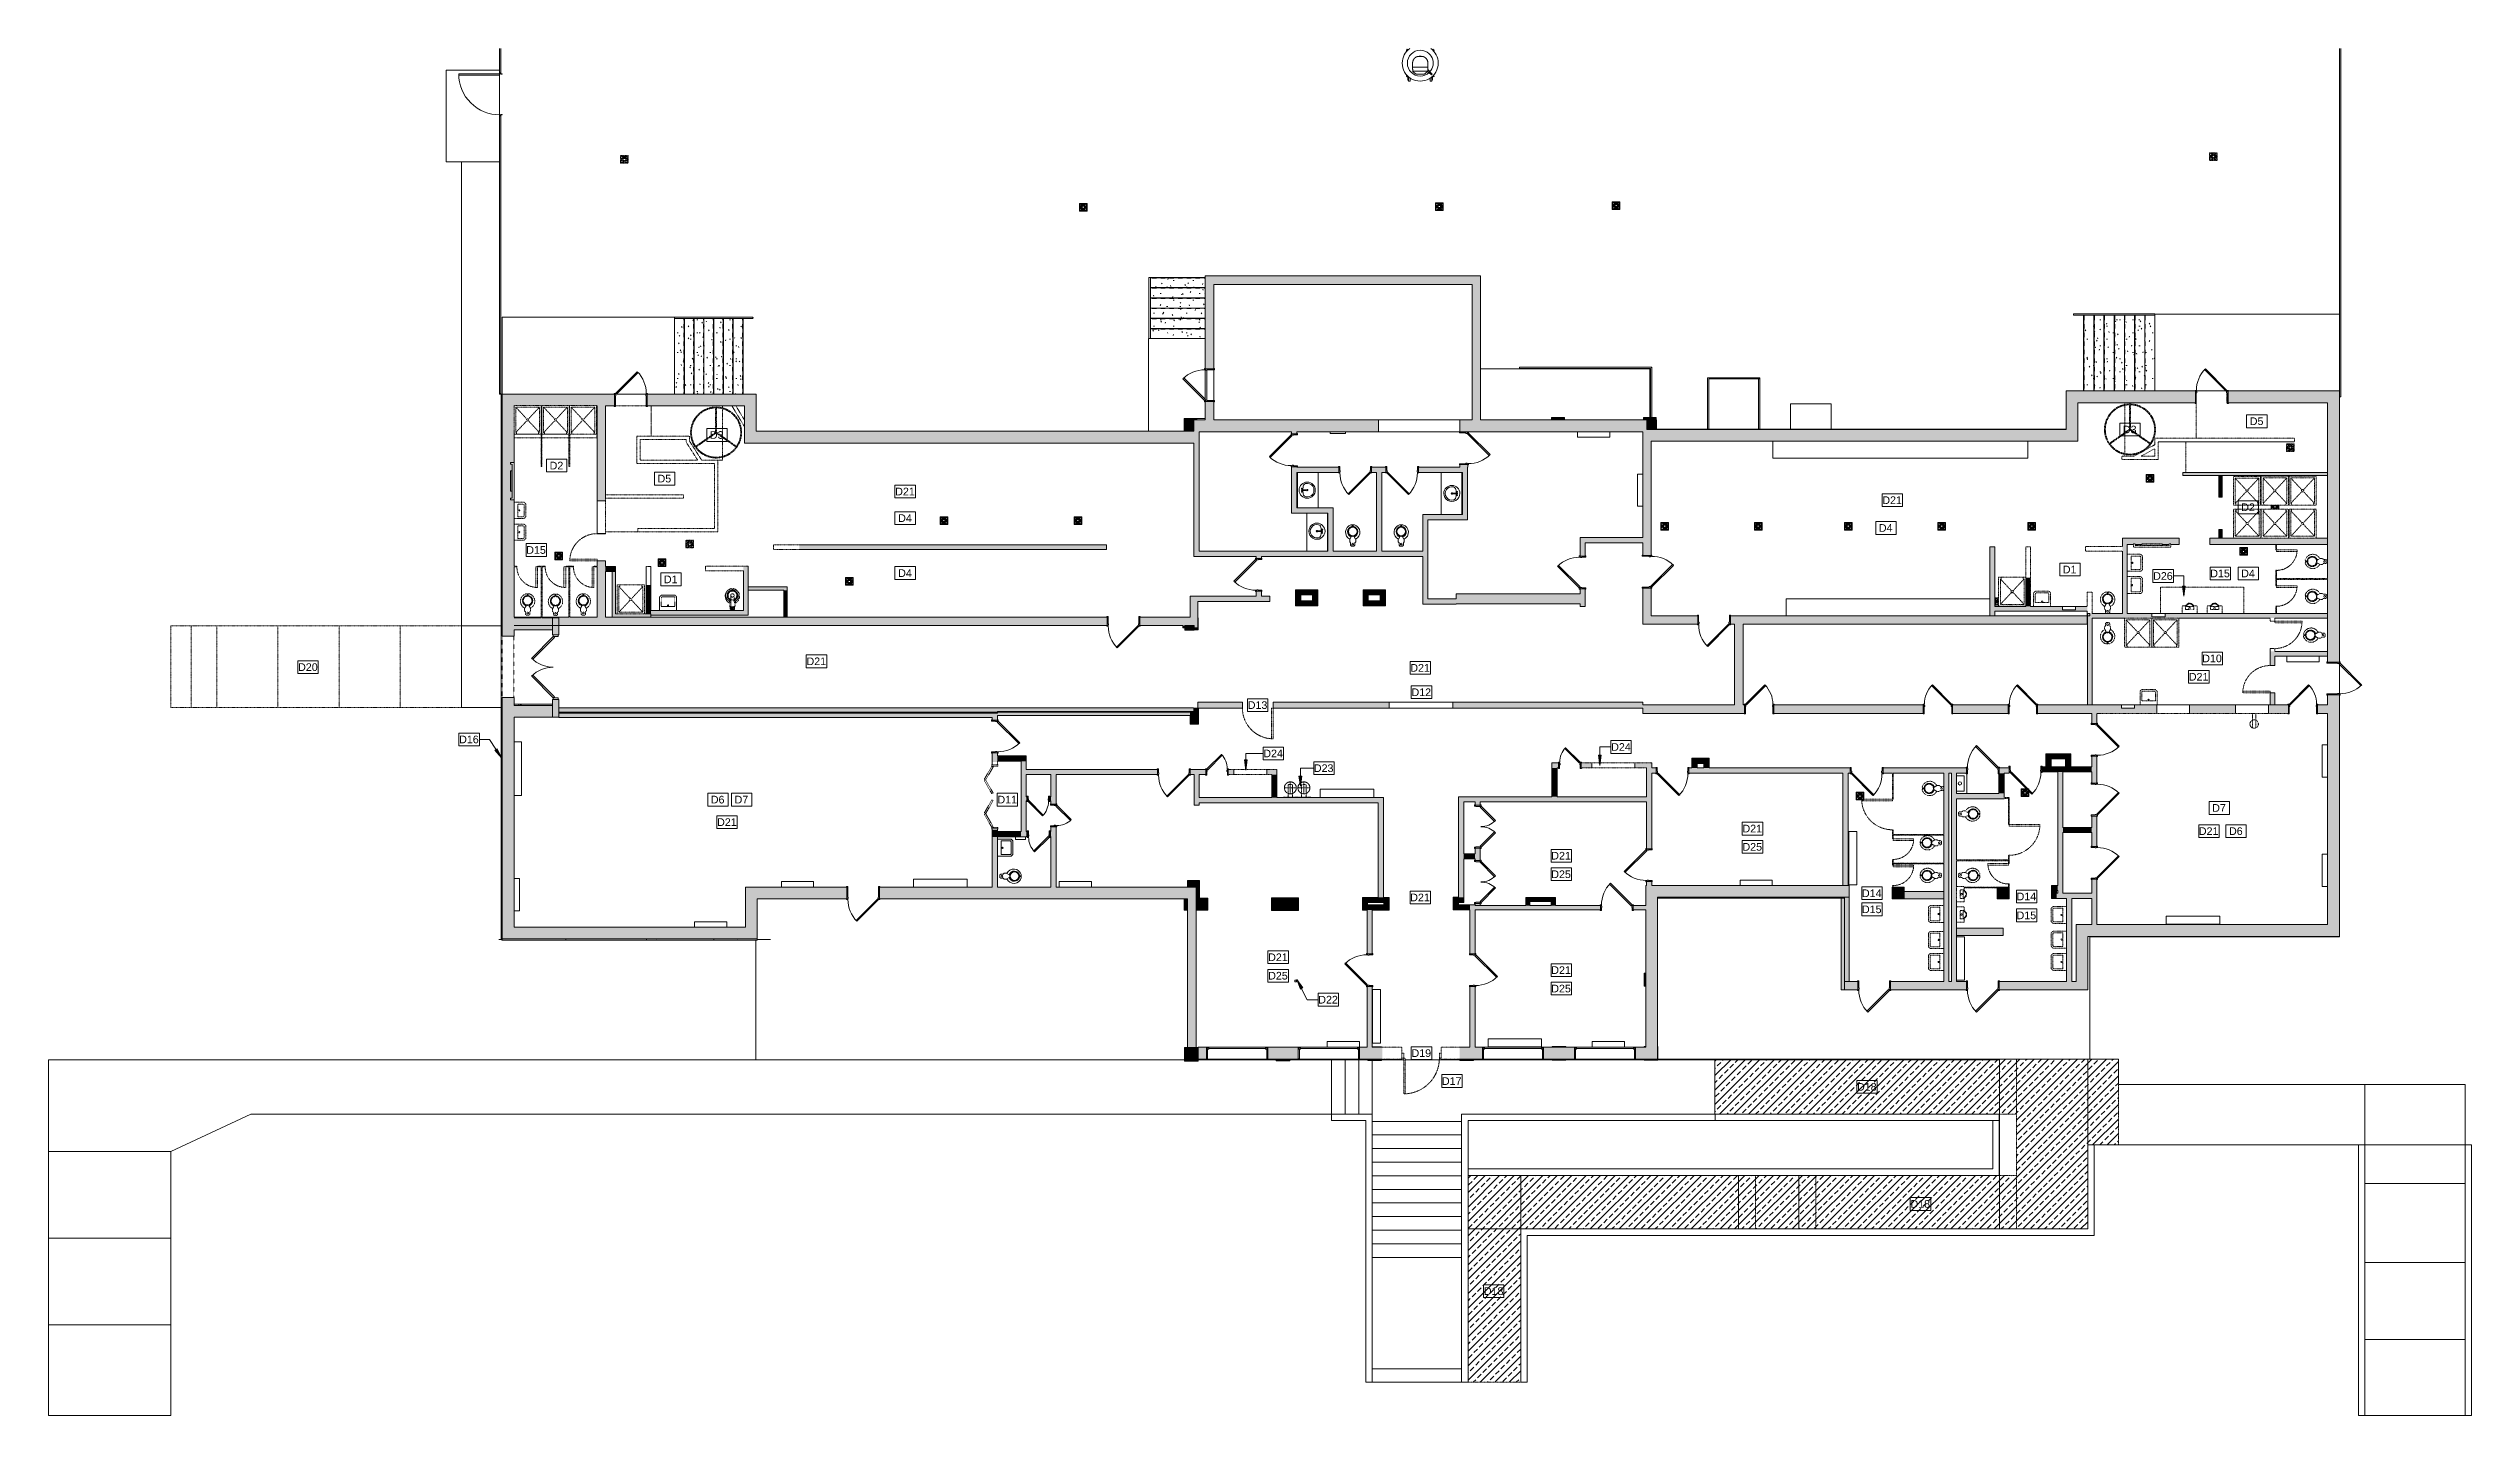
# Model space of a CAD drawing. Header units: inches. Extents: x 628 to 4524, y -721 to 887.
# Drawn here: x 1672 to 4524, y -721 to 887 of the extents above; entities that cross this region are included whole.
import ezdxf

# ---------------------------------------------------------------- set-up
doc = ezdxf.new("R2010")
doc.units = ezdxf.units.IN
doc.header["$MEASUREMENT"] = 0
for name, pattern in [('Dash 1_16_', [0.125, 0.0625, -0.0625]), ('Demolished', [0.1875, 0.125, -0.0625]), ('Demolished 3_16_', [0.28125, 0.1875, -0.09375]), ('Hidden 1_8_', [0.1875, 0.125, -0.0625]), ('Overhead', [0.15625, 0.09375, -0.0625]), ('Overhead 1_16_', [0.101562, 0.0625, -0.039062])]:
    doc.linetypes.add(name, pattern=pattern)
for name, color, linetype, lineweight in [('A-ANNO-KEYN', 231, 'Continuous', 9), ('A-ANNO-NOTE', 131, 'Continuous', 30), ('A-DETL', 90, 'Continuous', 9), ('A-DETL-DEMO', 6, 'Demolished 3_16_', 9), ('A-DETL-GENF', 92, 'Continuous', 9), ('A-DETL-HDLN', 90, 'Hidden 1_8_', 9), ('A-DETL-MEDM', 33, 'Continuous', 13), ('A-DOOR', 31, 'Continuous', 13), ('A-DOOR-FRAM', 31, 'Continuous', 20), ('A-FLOR', 192, 'Continuous', 13), ('A-FLOR-HRAL', 11, 'Continuous', 13), ('A-FLOR-LEVL', 51, 'Demolished', 9), ('A-GENM', 13, 'Demolished', 9), ('A-GLAZ', 151, 'Continuous', 13), ('A-WALL', 113, 'Continuous', 13), ('A-WALL-PATT', 111, 'Continuous', 13), ('E-ELEC-FIXT', 91, 'Continuous', 13), ('I-WALL', 2, 'Continuous', 13), ('M-EQPM', 50, 'Continuous', 13), ('P-SANR-FIXT', 6, 'Demolished', 9), ('Q-CASE', 31, 'Continuous', 13), ('Q-SPCQ', 91, 'Continuous', 13), ('S-STRS', 31, 'Continuous', 13)]:
    doc.layers.add(name, color=color, linetype=linetype, lineweight=lineweight)
doc.styles.add('Arial', font='arial.ttf', dxfattribs={"height": 9})
pattern_1 = [(0, (3241.226, 0), (30.72, 7.68), [1.267, -21.773, 1.267, -21.773, -122.88]), (0, (3241.226, 0), (30.72, 7.68), [-46.08, 1.267, -44.813, 1.267, -21.773, -53.76]), (0, (3241.226, 0), (30.72, 7.68), [-115.2, 1.267, -14.093, 1.267, -37.133]), (120, (3252.746, 3.84), (-22.011075, 22.7643), [1.267, -21.773, 1.267, -21.773, -122.88]), (120, (3252.746, 3.84), (-22.011075, 22.7643), [-46.08, 1.267, -44.813, 1.267, -21.773, -53.76]), (120, (3252.746, 3.84), (-22.011075, 22.7643), [-115.2, 1.267, -14.093, 1.267, -37.133]), (240, (3256.586, 19.2), (-8.708925, -30.4443), [1.267, -21.773, 1.267, -21.773, -122.88]), (240, (3256.586, 19.2), (-8.708925, -30.4443), [-46.08, 1.267, -44.813, 1.267, -21.773, -53.76]), (240, (3256.586, 19.2), (-8.708925, -30.4443), [-115.2, 1.267, -14.093, 1.267, -37.133])]

msp = doc.modelspace()

# ---------------------------------------------------------------- texts
at = {"layer": 'A-ANNO-KEYN', "char_height": 9, "attachment_point": 1, "style": 'Arial'}
for s, insert, width in [('D3', (2450.3, 437.2), 19.695), ('D3', (4113.2, 443.6), 19.695), ('D5', (4262.5, 453.4), 19.695), ('D2', (2261.7, 401.2), 19.695), ('D5', (2388.7, 385.9), 19.695), ('D21', (2668.4, 370.7), 28.179), ('D21', (3830.1, 360.5), 28.179), ('D2', (4252.4, 352.2), 19.695), ('D4', (2671.9, 339.4), 19.695), ('D4', (3826, 327.8), 19.695), ('D15', (2234.2, 301.9), 28.179), ('D1', (2396.1, 267.3), 19.695), ('D4', (2671.9, 274.7), 19.695), ('D1', (4042.5, 278.9), 19.695), ('D26', (4148.8, 271.3), 28.179), ('D15', (4216, 274.3), 28.179), ('D4', (4252.4, 274.3), 19.695), ('D10', (4206.6, 174.3), 28.179), ('D20', (1965.7, 164.1), 28.179), ('D21', (2564, 170.9), 28.179), ('D21', (3274.6, 163.2), 28.179), ('D21', (4190.8, 152.7), 28.179), ('D13', (3083.3, 119.4), 28.179), ('D12', (3276, 134.5), 28.179), ('D16', (2155.2, 79), 28.179), ('D24', (3101.6, 62.5), 28.179), ('D24', (3511, 70.1), 28.179), ('D23', (3161.1, 45.2), 28.179), ('D6', (2451.4, 8.2), 19.695), ('D7', (2479.4, 8.2), 19.695), ('D11', (2788.7, 8.2), 28.179), ('D21', (2458.8, -18.3), 28.179), ('D21', (3665.5, -25.9), 28.179), ('D7', (4218.3, -1.6), 19.695), ('D25', (3665.5, -47.4), 28.179), ('D21', (4202.6, -28.9), 28.179), ('D6', (4238.1, -28.9), 19.695), ('D21', (3440.5, -57.8), 28.179), ('D25', (3440.5, -79.6), 28.179), ('D21', (3274.5, -106.9), 28.179), ('D14', (3806.1, -102), 28.179), ('D14', (3988.1, -105.8), 28.179), ('D15', (3806.1, -120.9), 28.179), ('D15', (3988.1, -128), 28.179), ('D21', (3107.3, -177.3), 28.179), ('D25', (3107.3, -199), 28.179), ('D21', (3440.5, -192.4), 28.179), ('D22', (3166.3, -227.2), 28.179), ('D25', (3440.5, -214.1), 28.179), ('D19', (3276, -290.1), 28.179), ('D17', (3311.8, -323), 28.179), ('D18', (3800.3, -329.8), 28.179), ('D18', (3863.2, -467.5), 28.179), ('D18', (3361.1, -570.1), 28.179)]:
    msp.add_mtext(s, dxfattribs=dict(at, insert=insert, width=width))

# ---------------------------------------------------------------- blocks, each defined once
blk = doc.blocks.new('Basic Wall _ Exterior - Brick and CMU on MTL_ Stud - ___-6877939-FIRST FLOOR DEMOLITION')
at = {"layer": 'A-WALL-PATT', "lineweight": 9}
h = blk.add_hatch(dxfattribs=at)
h.set_pattern_fill('FP_3', color=256, style=0, pattern_type=2)
h.set_pattern_definition([(0, (0, -119.831), (30.72, 4.745), [1.267, -21.773, 1.267, -21.773, -122.88]), (0, (0, -119.831), (30.72, 4.745), [-46.08, 1.267, -44.813, 1.267, -21.773, -53.76]), (0, (0, -119.831), (30.72, 4.745), [-115.2, 1.267, -14.093, 1.267, -37.133]), (133.061, (11.52, -117.458), (-22.010713, 14.06408), [0.928, -15.944, 0.928, -15.944, -89.986]), (133.061, (11.52, -117.458), (-22.010713, 14.06408), [-33.745, 0.928, -32.817, 0.928, -15.944, -39.369]), (133.061, (11.52, -117.458), (-22.010713, 14.06408), [-84.362, 0.928, -10.32, 0.928, -27.193]), (226.939, (15.36, -107.969), (-8.709455, -18.80903), [0.928, -15.944, 0.928, -15.944, -89.986]), (226.939, (15.36, -107.969), (-8.709455, -18.80903), [-33.745, 0.928, -32.817, 0.928, -15.944, -39.369]), (226.939, (15.36, -107.969), (-8.709455, -18.80903), [-84.362, 0.928, -10.32, 0.928, -27.193])])
h.paths.add_polyline_path([(-1021.4, -161.6), (-735.2, -161.6), (-735.2, -160.2), (-1035.3, -160.2), (-1035.3, -161.6)], flags=0)
at = {"layer": 'A-WALL', "lineweight": 9}
for p, q in [((-1035.3, -161.6), (-1035.3, -160.2)), ((-1035.3, -161.6), (-735.2, -161.6)), ((-735.2, -160.2), (-735.2, -161.6))]:
    blk.add_line(p, q, dxfattribs=at)
blk = doc.blocks.new('Basic Wall _ Exterior - Brick and CMU on MTL_ Stud - ___-6877951-FIRST FLOOR DEMOLITION')
at = {"layer": 'A-WALL-PATT', "lineweight": 9}
h = blk.add_hatch(dxfattribs=at)
h.set_pattern_fill('FP_4', color=256, style=0, pattern_type=2)
h.set_pattern_definition([(0, (0, 91.602), (30.72, 4.745), [1.267, -21.773, 1.267, -21.773, -122.88]), (0, (0, 91.602), (30.72, 4.745), [-46.08, 1.267, -44.813, 1.267, -21.773, -53.76]), (0, (0, 91.602), (30.72, 4.745), [-115.2, 1.267, -14.093, 1.267, -37.133]), (133.061, (11.52, 93.974), (-22.010713, 14.06408), [0.928, -15.944, 0.928, -15.944, -89.986]), (133.061, (11.52, 93.974), (-22.010713, 14.06408), [-33.745, 0.928, -32.817, 0.928, -15.944, -39.369]), (133.061, (11.52, 93.974), (-22.010713, 14.06408), [-84.362, 0.928, -10.32, 0.928, -27.193]), (226.939, (15.36, 103.464), (-8.709455, -18.80903), [0.928, -15.944, 0.928, -15.944, -89.986]), (226.939, (15.36, 103.464), (-8.709455, -18.80903), [-33.745, 0.928, -32.817, 0.928, -15.944, -39.369]), (226.939, (15.36, 103.464), (-8.709455, -18.80903), [-84.362, 0.928, -10.32, 0.928, -27.193])])
h.paths.add_polyline_path([(-976.2, 114.6), (-976.2, 115.9), (-1021.4, 115.9), (-1021.4, 114.6)], flags=0)
at = {"layer": 'A-WALL', "lineweight": 9}
blk.add_line((-976.2, 115.9), (-1021.4, 115.9), dxfattribs=at)
blk = doc.blocks.new('Basic Wall _ Exterior - Brick and CMU on MTL_ Stud - ___-6877969-FIRST FLOOR DEMOLITION')
at = {"layer": 'A-WALL-PATT', "lineweight": 9}
h = blk.add_hatch(dxfattribs=at)
h.set_pattern_fill('FP_5', color=256, style=0, pattern_type=2)
h.set_pattern_definition([(0, (0, -89.438), (30.72, 4.745), [1.267, -21.773, 1.267, -21.773, -122.88]), (0, (0, -89.438), (30.72, 4.745), [-46.08, 1.267, -44.813, 1.267, -21.773, -53.76]), (0, (0, -89.438), (30.72, 4.745), [-115.2, 1.267, -14.093, 1.267, -37.133]), (133.061, (11.52, -87.066), (-22.01071, 14.06408), [0.928, -15.944, 0.928, -15.944, -89.986]), (133.061, (11.52, -87.066), (-22.01071, 14.06408), [-33.745, 0.928, -32.817, 0.928, -15.944, -39.369]), (133.061, (11.52, -87.066), (-22.01071, 14.06408), [-84.362, 0.928, -10.32, 0.928, -27.193]), (226.939, (15.36, -77.576), (-8.709455, -18.80903), [0.928, -15.944, 0.928, -15.944, -89.986]), (226.939, (15.36, -77.576), (-8.709455, -18.80903), [-33.745, 0.928, -32.817, 0.928, -15.944, -39.369]), (226.939, (15.36, -77.576), (-8.709455, -18.80903), [-84.362, 0.928, -10.32, 0.928, -27.193])])
h.paths.add_polyline_path([(540.3, -112.4), (540.3, -112.3), (544.3, -112.3), (544.3, -111.1), (324.3, -111.1), (324.3, -112.4), (404.1, -112.4)], flags=0)
at = {"layer": 'A-WALL', "lineweight": 9}
blk.add_line((324.3, -112.4), (540.3, -112.4), dxfattribs=at)
blk = doc.blocks.new('Door - Single - Solid Door 36_ x 84_-7220765-FIRST FLOOR DEMOLITION')
at = {"layer": 'A-DOOR'}
h = blk.add_hatch(color=250, dxfattribs=at)
h.paths.add_polyline_path([(22.1, 7.6), (22.1, -4.8), (21.6, -4.8), (21.6, -6.3), (22.1, -6.3), (22.1, -7.8), (23.6, -7.8), (23.6, -7), (23.2, -7), (23.2, 6.8), (23.6, 6.8), (23.6, 7.6)], flags=0)
h.paths.add_polyline_path([(-15.6, 7.6), (-15.6, 6.8), (-15.3, 6.8), (-15.3, -7), (-15.6, -7), (-15.6, -7.8), (-14.1, -7.8), (-14.1, -6.3), (-13.6, -6.3), (-13.6, -4.8), (-14.1, -4.8), (-14.1, 7.6)], flags=0)
at = {"layer": 'A-DOOR', "color": 8, "lineweight": 20}
for p, q in [((-15.6, 7.6), (-14.1, 7.6)), ((-15.6, 6.8), (-15.6, 7.6)), ((-15.3, 6.8), (-15.6, 6.8)), ((-15.3, -7), (-15.3, 6.8)), ((-14.1, 7.6), (-14.1, -4.8)), ((22.1, 7.6), (23.6, 7.6)), ((22.1, -4.8), (22.1, 7.6)), ((23.2, 6.8), (23.2, -7)), ((23.6, 6.8), (23.2, 6.8)), ((23.6, 7.6), (23.6, 6.8)), ((-15.6, -7), (-15.3, -7)), ((-15.6, -7.8), (-15.6, -7)), ((-14.1, -7.8), (-15.6, -7.8)), ((-14.1, -4.8), (-13.6, -4.8)), ((-14.1, -6.3), (-14.1, -7.8)), ((-13.6, -6.3), (-14.1, -6.3)), ((-13, -6.8), (-14, -7.8)), ((-14, -7.8), (11.4, -33.2)), ((-13.6, -4.8), (-13.6, -6.3)), ((12.4, -32.3), (-13, -6.8)), ((21.6, -4.8), (22.1, -4.8)), ((21.6, -6.3), (21.6, -4.8)), ((22.1, -6.3), (21.6, -6.3)), ((22.1, -7.8), (22.1, -6.3)), ((23.6, -7.8), (22.1, -7.8)), ((23.2, -7), (23.6, -7)), ((23.6, -7), (23.6, -7.8)), ((11.4, -33.2), (12.4, -32.3))]:
    blk.add_line(p, q, dxfattribs=at)
at = {"layer": 'A-DOOR', "lineweight": 9}
blk.add_arc((-14, -7.8), 36, 315, 0.5, dxfattribs=at)
blk = doc.blocks.new('Door-Exterior-Double-Two_Lite - 72_ x 80_-7116274-FIRST FLOOR DEMOLITION')
at = {"layer": 'A-DOOR', "color": 8, "lineweight": 20}
for p, q in [((-36, 3.1), (-10.5, 28.5)), ((-10.5, 28.5), (-9.3, 27.3)), ((10.5, 28.5), (9.3, 27.3)), ((36, 3.1), (10.5, 28.5)), ((-34.8, 1.8), (-36, 3.1)), ((-9.3, 27.3), (-34.8, 1.8)), ((9.3, 27.3), (34.8, 1.8)), ((34.8, 1.8), (36, 3.1))]:
    blk.add_line(p, q, dxfattribs=at)
at = {"layer": 'A-DOOR', "lineweight": 9}
for centre, start, end in [((-36, 3.1), 0, 45), ((36, 3.1), 135, 180)]:
    blk.add_arc(centre, 36, start, end, dxfattribs=at)
at = {"layer": 'A-DOOR-FRAM', "color": 8}
for p, q in [((-36, 3.1), (-38, 3.1)), ((-38, 3.1), (-38, -2.7)), ((-36, -2.7), (-36, 3.1)), ((36, 3.1), (36, -2.7)), ((38, 3.1), (36, 3.1)), ((38, -2.7), (38, 3.1)), ((-38, -2.7), (-36, -2.7)), ((36, -2.7), (38, -2.7))]:
    blk.add_line(p, q, dxfattribs=at)
blk = doc.blocks.new('Door-Exterior-Single-Two_Lite - 42_ x 84_-6876867-FIRST FLOOR DEMOLITION')
at = {"layer": 'A-DOOR', "color": 10, "linetype": 'Demolished', "lineweight": 20}
for p, q in [((21, 48.1875), (19.25, 48.1875)), ((19.25, 48.1875), (19.25, 6.1875)), ((21, 6.1875), (21, 48.1875)), ((19.25, 6.1875), (21, 6.1875))]:
    blk.add_line(p, q, dxfattribs=at)
at = {"layer": 'A-DOOR', "color": 7, "linetype": 'Demolished', "lineweight": 9}
blk.add_arc((21, 6.1875), 42, 90, 180, dxfattribs=at)
at = {"layer": 'A-DOOR-FRAM', "color": 10, "linetype": 'Demolished'}
for p, q in [((-21, 6.1875), (-23, 6.1875)), ((-23, 6.1875), (-23, 0.4375)), ((-23, 0.4375), (-21, 0.4375)), ((-21, 0.4375), (-21, 6.1875)), ((21, 6.1875), (21, 0.4375)), ((23, 6.1875), (21, 6.1875)), ((21, 0.4375), (23, 0.4375)), ((23, 0.4375), (23, 6.1875))]:
    blk.add_line(p, q, dxfattribs=at)
blk = doc.blocks.new('Door - Single - Solid Door 24_ x 80_-7207683-FIRST FLOOR DEMOLITION')
at = {"layer": 'A-DOOR'}
h = blk.add_hatch(color=250, dxfattribs=at)
h.paths.add_polyline_path([(-9.3, 3.9), (-9.6, 3.9), (-9.6, 3.2), (-9.3, 3.2), (-9.3, -3), (-9.6, -3), (-9.6, -3.7), (-8.1, -3.7), (-8.1, 0.9), (-7.6, 0.9), (-7.6, 2.4), (-8.1, 2.4), (-8.1, 3.9)], flags=0)
h.paths.add_polyline_path([(16.1, 3.9), (16.1, 2.4), (15.6, 2.4), (15.6, 0.9), (16.1, 0.9), (16.1, -3.7), (17.6, -3.7), (17.6, -3), (17.2, -3), (17.2, 3.2), (17.6, 3.2), (17.6, 3.9), (17.2, 3.9)], flags=0)
at = {"layer": 'A-DOOR', "color": 8, "lineweight": 20}
for p, q in [((-9.6, 3.9), (-9.6, 3.2)), ((-8.1, 3.9), (-9.6, 3.9)), ((-8.1, 2.4), (-8.1, 3.9)), ((-7.6, 2.4), (-8.1, 2.4)), ((-8.1, -3.7), (-8.1, 0.9)), ((-8.1, 0.9), (-7.6, 0.9)), ((-8, 3.9), (9, 20.9)), ((-7, 2.9), (-8, 3.9)), ((-7.6, 0.9), (-7.6, 2.4)), ((9.9, 19.9), (-7, 2.9)), ((9, 20.9), (9.9, 19.9)), ((16.1, 2.4), (15.6, 2.4)), ((15.6, 2.4), (15.6, 0.9)), ((15.6, 0.9), (16.1, 0.9)), ((17.6, 3.9), (16.1, 3.9)), ((16.1, 3.9), (16.1, 2.4)), ((16.1, 0.9), (16.1, -3.7)), ((17.6, 3.2), (17.6, 3.9)), ((-9.6, -3), (-9.6, -3.7)), ((-9.6, -3.7), (-8.1, -3.7)), ((16.1, -3.7), (17.6, -3.7)), ((17.6, -3.7), (17.6, -3))]:
    blk.add_line(p, q, dxfattribs=at)
at = {"layer": 'A-DOOR', "lineweight": 9}
blk.add_arc((-8, 3.9), 24, 359.5, 45, dxfattribs=at)
blk = doc.blocks.new('Door - Single - Solid Door 28_ x 84_-7220000-FIRST FLOOR DEMOLITION')
at = {"layer": 'A-DOOR'}
h = blk.add_hatch(color=250, dxfattribs=at)
h.paths.add_polyline_path([(17.6, 3.2), (17.6, 3.9), (16.1, 3.9), (16.1, 2.4), (15.6, 2.4), (15.6, 0.9), (16.1, 0.9), (16.1, -3.7), (17.6, -3.7), (17.6, -3), (17.2, -3), (17.2, 3.2)], flags=0)
h.paths.add_polyline_path([(-7.6, 0.9), (-7.6, 2.4), (-8.1, 2.4), (-8.1, 3.9), (-9.6, 3.9), (-9.6, 3.2), (-9.3, 3.2), (-9.3, -3), (-9.6, -3), (-9.6, -3.7), (-8.1, -3.7), (-8.1, 0.9)], flags=0)
at = {"layer": 'A-DOOR', "color": 8, "lineweight": 20}
for p, q in [((-9.6, 3.9), (-9.6, 3.2)), ((-8.1, 3.9), (-9.6, 3.9)), ((-8.1, 2.4), (-8.1, 3.9)), ((-7.6, 2.4), (-8.1, 2.4)), ((-8.1, -3.7), (-8.1, 0.9)), ((-8.1, 0.9), (-7.6, 0.9)), ((-8, 3.9), (9, 20.9)), ((-7, 2.9), (-8, 3.9)), ((-7.6, 0.9), (-7.6, 2.4)), ((9.9, 19.9), (-7, 2.9)), ((9, 20.9), (9.9, 19.9)), ((16.1, 2.4), (15.6, 2.4)), ((15.6, 2.4), (15.6, 0.9)), ((15.6, 0.9), (16.1, 0.9)), ((17.6, 3.9), (16.1, 3.9)), ((16.1, 3.9), (16.1, 2.4)), ((16.1, 0.9), (16.1, -3.7)), ((17.6, 3.2), (17.6, 3.9)), ((-9.6, -3), (-9.6, -3.7)), ((-9.6, -3.7), (-8.1, -3.7)), ((16.1, -3.7), (17.6, -3.7)), ((17.6, -3.7), (17.6, -3))]:
    blk.add_line(p, q, dxfattribs=at)
at = {"layer": 'A-DOOR', "lineweight": 9}
blk.add_arc((-8, 3.9), 24, 359.5, 45, dxfattribs=at)
blk = doc.blocks.new('Single-Flush - 32_ x 84_-6876897-FIRST FLOOR DEMOLITION')
at = {"layer": 'A-DOOR', "color": 10, "linetype": 'Demolished', "lineweight": 20}
for p, q in [((14, -4.9), (14, -36.9)), ((16, -4.9), (14, -4.9)), ((16, -4.9), (16, -36.9)), ((16, -36.9), (14, -36.9))]:
    blk.add_line(p, q, dxfattribs=at)
at = {"layer": 'A-DOOR', "color": 7, "linetype": 'Demolished', "lineweight": 9}
blk.add_arc((16, -4.9), 32.1, 180, 266.4241, dxfattribs=at)
blk = doc.blocks.new('Door - Single - Solid Door 36_ x 84_-7207561-FIRST FLOOR DEMOLITION')
at = {"layer": 'A-DOOR'}
h = blk.add_hatch(color=250, dxfattribs=at)
h.paths.add_polyline_path([(-15.3, 7.8), (-15.6, 7.8), (-15.6, 7), (-15.3, 7), (-15.3, -6.8), (-15.6, -6.8), (-15.6, -7.6), (-14.1, -7.6), (-14.1, 4.8), (-13.6, 4.8), (-13.6, 6.3), (-14.1, 6.3), (-14.1, 7.8)], flags=0)
h.paths.add_polyline_path([(22.1, 7.8), (22.1, 6.3), (21.6, 6.3), (21.6, 4.8), (22.1, 4.8), (22.1, -7.6), (23.6, -7.6), (23.6, -6.8), (23.2, -6.8), (23.2, 7), (23.6, 7), (23.6, 7.8), (23.2, 7.8)], flags=0)
at = {"layer": 'A-DOOR', "color": 8, "lineweight": 20}
for p, q in [((-14, 7.8), (11.4, 33.2)), ((12.4, 32.3), (-13, 6.8)), ((11.4, 33.2), (12.4, 32.3)), ((-15.6, 7.8), (-15.6, 7)), ((-14.1, 7.8), (-15.6, 7.8)), ((-14.1, 6.3), (-14.1, 7.8)), ((-13.6, 6.3), (-14.1, 6.3)), ((-14.1, -7.6), (-14.1, 4.8)), ((-14.1, 4.8), (-13.6, 4.8)), ((-13, 6.8), (-14, 7.8)), ((-13.6, 4.8), (-13.6, 6.3)), ((22.1, 6.3), (21.6, 6.3)), ((21.6, 6.3), (21.6, 4.8)), ((21.6, 4.8), (22.1, 4.8)), ((23.6, 7.8), (22.1, 7.8)), ((22.1, 7.8), (22.1, 6.3)), ((22.1, 4.8), (22.1, -7.6)), ((23.6, 7), (23.6, 7.8)), ((-15.6, -6.8), (-15.6, -7.6)), ((-15.6, -7.6), (-14.1, -7.6)), ((22.1, -7.6), (23.6, -7.6)), ((23.6, -7.6), (23.6, -6.8))]:
    blk.add_line(p, q, dxfattribs=at)
at = {"layer": 'A-DOOR', "lineweight": 9}
blk.add_arc((-14, 7.8), 36, 359.5, 45, dxfattribs=at)
blk = doc.blocks.new('Door - Single - Solid Door 36_ x 84_-7220078-FIRST FLOOR DEMOLITION')
at = {"layer": 'A-DOOR'}
h = blk.add_hatch(color=250, dxfattribs=at)
h.paths.add_polyline_path([(-15.6, 3.2), (-15.3, 3.2), (-15.3, -3), (-15.6, -3), (-15.6, -3.7), (-14.1, -3.7), (-14.1, 0.9), (-13.6, 0.9), (-13.6, 2.4), (-14.1, 2.4), (-14.1, 3.9), (-15.6, 3.9)], flags=0)
h.paths.add_polyline_path([(21.6, 2.4), (21.6, 0.9), (22.1, 0.9), (22.1, -3.7), (23.6, -3.7), (23.6, -3), (23.2, -3), (23.2, 3.2), (23.6, 3.2), (23.6, 3.9), (22.1, 3.9), (22.1, 2.4)], flags=0)
at = {"layer": 'A-DOOR', "color": 8, "lineweight": 20}
for p, q in [((-14, 3.9), (11.4, 29.4)), ((11.4, 29.4), (12.4, 28.4)), ((-15.6, 3.9), (-15.6, 3.2)), ((-14.1, 3.9), (-15.6, 3.9)), ((-14.1, 2.4), (-14.1, 3.9)), ((-13.6, 2.4), (-14.1, 2.4)), ((-14.1, -3.7), (-14.1, 0.9)), ((-14.1, 0.9), (-13.6, 0.9)), ((-13, 2.9), (-14, 3.9)), ((-13.6, 0.9), (-13.6, 2.4)), ((12.4, 28.4), (-13, 2.9)), ((22.1, 2.4), (21.6, 2.4)), ((21.6, 2.4), (21.6, 0.9)), ((21.6, 0.9), (22.1, 0.9)), ((23.6, 3.9), (22.1, 3.9)), ((22.1, 3.9), (22.1, 2.4)), ((22.1, 0.9), (22.1, -3.7)), ((23.6, 3.2), (23.6, 3.9)), ((-15.6, -3), (-15.6, -3.7)), ((-15.6, -3.7), (-14.1, -3.7)), ((22.1, -3.7), (23.6, -3.7)), ((23.6, -3.7), (23.6, -3))]:
    blk.add_line(p, q, dxfattribs=at)
at = {"layer": 'A-DOOR', "lineweight": 9}
blk.add_arc((-14, 3.9), 36, 359.5, 45, dxfattribs=at)
blk = doc.blocks.new('Door - Single - Solid Door 36_ x 84_-7220995-FIRST FLOOR DEMOLITION')
at = {"layer": 'A-DOOR'}
h = blk.add_hatch(color=250, dxfattribs=at)
h.paths.add_polyline_path([(-15.3, 5.8), (-15.6, 5.8), (-15.6, 5), (-15.3, 5), (-15.3, -4.8), (-15.6, -4.8), (-15.6, -5.6), (-14.1, -5.6), (-14.1, 2.8), (-13.6, 2.8), (-13.6, 4.3), (-14.1, 4.3), (-14.1, 5.8)], flags=0)
h.paths.add_polyline_path([(22.1, 5.8), (22.1, 4.3), (21.6, 4.3), (21.6, 2.8), (22.1, 2.8), (22.1, -5.6), (23.6, -5.6), (23.6, -4.8), (23.2, -4.8), (23.2, 5), (23.6, 5), (23.6, 5.8), (23.2, 5.8)], flags=0)
at = {"layer": 'A-DOOR', "color": 8, "lineweight": 20}
for p, q in [((-14, 5.8), (11.4, 31.2)), ((12.4, 30.3), (-13, 4.8)), ((11.4, 31.2), (12.4, 30.3)), ((-15.6, 5.8), (-15.6, 5)), ((-14.1, 5.8), (-15.6, 5.8)), ((-14.1, 4.3), (-14.1, 5.8)), ((-13.6, 4.3), (-14.1, 4.3)), ((-14.1, -5.6), (-14.1, 2.8)), ((-14.1, 2.8), (-13.6, 2.8)), ((-13, 4.8), (-14, 5.8)), ((-13.6, 2.8), (-13.6, 4.3)), ((22.1, 4.3), (21.6, 4.3)), ((21.6, 4.3), (21.6, 2.8)), ((21.6, 2.8), (22.1, 2.8)), ((23.6, 5.8), (22.1, 5.8)), ((22.1, 5.8), (22.1, 4.3)), ((22.1, 2.8), (22.1, -5.6)), ((23.6, 5), (23.6, 5.8)), ((-15.6, -4.8), (-15.6, -5.6)), ((-15.6, -5.6), (-14.1, -5.6)), ((22.1, -5.6), (23.6, -5.6)), ((23.6, -5.6), (23.6, -4.8))]:
    blk.add_line(p, q, dxfattribs=at)
at = {"layer": 'A-DOOR', "lineweight": 9}
blk.add_arc((-14, 5.8), 36, 359.5, 45, dxfattribs=at)
blk = doc.blocks.new('Door - Single - Solid Door 36_ x 84_-7219896-FIRST FLOOR DEMOLITION')
at = {"layer": 'A-DOOR'}
h = blk.add_hatch(color=250, dxfattribs=at)
h.paths.add_polyline_path([(-15.6, 5.8), (-15.6, 5), (-15.3, 5), (-15.3, -4.8), (-15.6, -4.8), (-15.6, -5.6), (-14.1, -5.6), (-14.1, 2.8), (-13.6, 2.8), (-13.6, 4.3), (-14.1, 4.3), (-14.1, 5.8), (-15.3, 5.8)], flags=0)
h.paths.add_polyline_path([(22.1, 5.8), (22.1, 4.3), (21.6, 4.3), (21.6, 2.8), (22.1, 2.8), (22.1, -5.6), (23.6, -5.6), (23.6, -4.8), (23.2, -4.8), (23.2, 5), (23.6, 5), (23.6, 5.8), (23.2, 5.8)], flags=0)
at = {"layer": 'A-DOOR', "color": 8, "lineweight": 20}
for p, q in [((-14, 5.8), (11.4, 31.2)), ((12.4, 30.3), (-13, 4.8)), ((11.4, 31.2), (12.4, 30.3)), ((-15.6, 5.8), (-15.6, 5)), ((-14.1, 5.8), (-15.6, 5.8)), ((-14.1, 4.3), (-14.1, 5.8)), ((-13.6, 4.3), (-14.1, 4.3)), ((-14.1, -5.6), (-14.1, 2.8)), ((-14.1, 2.8), (-13.6, 2.8)), ((-13, 4.8), (-14, 5.8)), ((-13.6, 2.8), (-13.6, 4.3)), ((22.1, 4.3), (21.6, 4.3)), ((21.6, 4.3), (21.6, 2.8)), ((21.6, 2.8), (22.1, 2.8)), ((23.6, 5.8), (22.1, 5.8)), ((22.1, 5.8), (22.1, 4.3)), ((22.1, 2.8), (22.1, -5.6)), ((23.6, 5), (23.6, 5.8)), ((-15.6, -4.8), (-15.6, -5.6)), ((-15.6, -5.6), (-14.1, -5.6)), ((22.1, -5.6), (23.6, -5.6)), ((23.6, -5.6), (23.6, -4.8))]:
    blk.add_line(p, q, dxfattribs=at)
at = {"layer": 'A-DOOR', "lineweight": 9}
blk.add_arc((-14, 5.8), 36, 359.5, 45, dxfattribs=at)
blk = doc.blocks.new('Door - Single - Solid Door 36_ x 84_-7220333-FIRST FLOOR DEMOLITION')
at = {"layer": 'A-DOOR'}
h = blk.add_hatch(color=250, dxfattribs=at)
h.paths.add_polyline_path([(-15.6, 3.1), (-15.6, 2.3), (-15.3, 2.3), (-15.3, -2.5), (-15.6, -2.5), (-15.6, -3.3), (-14.1, -3.3), (-14.1, -1.8), (-13.6, -1.8), (-13.6, -0.3), (-14.1, -0.3), (-14.1, 3.1), (-15.3, 3.1)], flags=0)
h.paths.add_polyline_path([(22.1, 3.1), (22.1, -0.3), (21.6, -0.3), (21.6, -1.8), (22.1, -1.8), (22.1, -3.3), (23.6, -3.3), (23.6, -2.5), (23.2, -2.5), (23.2, 2.3), (23.6, 2.3), (23.6, 3.1), (23.2, 3.1)], flags=0)
at = {"layer": 'A-DOOR', "color": 8, "lineweight": 20}
for p, q in [((-15.6, 3.1), (-14.1, 3.1)), ((-15.6, 2.3), (-15.6, 3.1)), ((-14.1, 3.1), (-14.1, -0.3)), ((22.1, 3.1), (23.6, 3.1)), ((22.1, -0.3), (22.1, 3.1)), ((23.6, 3.1), (23.6, 2.3)), ((-15.6, -3.3), (-15.6, -2.5)), ((-14.1, -3.3), (-15.6, -3.3)), ((-14.1, -0.3), (-13.6, -0.3)), ((-14.1, -1.8), (-14.1, -3.3)), ((-13.6, -1.8), (-14.1, -1.8)), ((-13, -2.3), (-14, -3.3)), ((-14, -3.3), (11.4, -28.7)), ((-13.6, -0.3), (-13.6, -1.8)), ((12.4, -27.8), (-13, -2.3)), ((11.4, -28.7), (12.4, -27.8)), ((21.6, -0.3), (22.1, -0.3)), ((21.6, -1.8), (21.6, -0.3)), ((22.1, -1.8), (21.6, -1.8)), ((22.1, -3.3), (22.1, -1.8)), ((23.6, -3.3), (22.1, -3.3)), ((23.6, -2.5), (23.6, -3.3))]:
    blk.add_line(p, q, dxfattribs=at)
at = {"layer": 'A-DOOR', "lineweight": 9}
blk.add_arc((-14, -3.3), 36, 315, 0.5, dxfattribs=at)
blk = doc.blocks.new('Door - Single - Solid Door 36_ x 84_-7220308-FIRST FLOOR DEMOLITION')
at = {"layer": 'A-DOOR'}
h = blk.add_hatch(color=250, dxfattribs=at)
h.paths.add_polyline_path([(23.6, 3), (23.6, 3.7), (22.1, 3.7), (22.1, -0.9), (21.6, -0.9), (21.6, -2.4), (22.1, -2.4), (22.1, -3.9), (23.6, -3.9), (23.6, -3.2), (23.2, -3.2), (23.2, 3)], flags=0)
h.paths.add_polyline_path([(-13.6, -2.4), (-13.6, -0.9), (-14.1, -0.9), (-14.1, 3.7), (-15.6, 3.7), (-15.6, 3), (-15.3, 3), (-15.3, -3.2), (-15.6, -3.2), (-15.6, -3.9), (-14.1, -3.9), (-14.1, -2.4)], flags=0)
at = {"layer": 'A-DOOR', "color": 8, "lineweight": 20}
for p, q in [((-15.6, 3.7), (-14.1, 3.7)), ((-15.6, 3), (-15.6, 3.7)), ((-14.1, 3.7), (-14.1, -0.9)), ((22.1, 3.7), (23.6, 3.7)), ((22.1, -0.9), (22.1, 3.7)), ((23.6, 3.7), (23.6, 3)), ((-15.6, -3.9), (-15.6, -3.2)), ((-14.1, -3.9), (-15.6, -3.9)), ((-14.1, -0.9), (-13.6, -0.9)), ((-14.1, -2.4), (-14.1, -3.9)), ((-13.6, -2.4), (-14.1, -2.4)), ((-13, -2.9), (-14, -3.9)), ((-14, -3.9), (11.4, -29.4)), ((-13.6, -0.9), (-13.6, -2.4)), ((12.4, -28.4), (-13, -2.9)), ((11.4, -29.4), (12.4, -28.4)), ((21.6, -0.9), (22.1, -0.9)), ((21.6, -2.4), (21.6, -0.9)), ((22.1, -2.4), (21.6, -2.4)), ((22.1, -3.9), (22.1, -2.4)), ((23.6, -3.9), (22.1, -3.9)), ((23.6, -3.2), (23.6, -3.9))]:
    blk.add_line(p, q, dxfattribs=at)
at = {"layer": 'A-DOOR', "lineweight": 9}
blk.add_arc((-14, -3.9), 36, 315, 0.5, dxfattribs=at)
blk = doc.blocks.new('Door - Single - Solid Door 36_ x 84_-V1-FIRST FLOOR DEMOLITION')
at = {"layer": 'A-DOOR'}
h = blk.add_hatch(color=250, dxfattribs=at)
h.paths.add_polyline_path([(-15.3, -3.9), (-14.1, -3.9), (-14.1, -2.4), (-13.6, -2.4), (-13.6, -0.9), (-14.1, -0.9), (-14.1, 3.7), (-15.6, 3.7), (-15.6, 3), (-15.3, 3), (-15.3, -3.2)], flags=0)
h.paths.add_polyline_path([(23.6, -3.9), (23.6, -3.2), (23.2, -3.2), (23.2, 3), (23.6, 3), (23.6, 3.7), (22.1, 3.7), (22.1, -0.9), (21.6, -0.9), (21.6, -2.4), (22.1, -2.4), (22.1, -3.9), (23.2, -3.9)], flags=0)
at = {"layer": 'A-DOOR', "color": 8, "lineweight": 20}
for p, q in [((-15.6, 3.7), (-14.1, 3.7)), ((-15.6, 3), (-15.6, 3.7)), ((-15.3, 3), (-15.6, 3)), ((-15.3, 1.5), (-15.3, 3)), ((-14.1, 3.7), (-14.1, -0.9)), ((22.1, 3.7), (23.6, 3.7)), ((22.1, -0.9), (22.1, 3.7)), ((23.6, 3.7), (23.6, 3)), ((-14.1, -3.9), (-15.3, -3.9)), ((-14.1, -0.9), (-13.6, -0.9)), ((-14.1, -2.4), (-14.1, -3.9)), ((-13.6, -2.4), (-14.1, -2.4)), ((-13, -2.9), (-14, -3.9)), ((-14, -3.9), (11.4, -29.4)), ((-13.6, -0.9), (-13.6, -2.4)), ((12.4, -28.4), (-13, -2.9)), ((11.4, -29.4), (12.4, -28.4)), ((21.6, -0.9), (22.1, -0.9)), ((21.6, -2.4), (21.6, -0.9)), ((22.1, -2.4), (21.6, -2.4)), ((22.1, -3.9), (22.1, -2.4)), ((23.6, -3.9), (22.1, -3.9)), ((23.6, -3.2), (23.6, -3.9))]:
    blk.add_line(p, q, dxfattribs=at)
at = {"layer": 'A-DOOR', "lineweight": 9}
blk.add_arc((-14, -3.9), 36, 315, 0.5, dxfattribs=at)
blk = doc.blocks.new('Door - Single - Solid Door 36_ x 84_-7207624-FIRST FLOOR DEMOLITION')
at = {"layer": 'A-DOOR'}
h = blk.add_hatch(color=250, dxfattribs=at)
h.paths.add_polyline_path([(23.6, 3.2), (23.6, 3.9), (22.1, 3.9), (22.1, 2.4), (21.6, 2.4), (21.6, 0.9), (22.1, 0.9), (22.1, -3.7), (23.6, -3.7), (23.6, -3), (23.2, -3), (23.2, 3.2)], flags=0)
h.paths.add_polyline_path([(-13.6, 0.9), (-13.6, 2.4), (-14.1, 2.4), (-14.1, 3.9), (-15.6, 3.9), (-15.6, 3.2), (-15.3, 3.2), (-15.3, -3), (-15.6, -3), (-15.6, -3.7), (-14.1, -3.7), (-14.1, 0.9)], flags=0)
at = {"layer": 'A-DOOR', "color": 8, "lineweight": 20}
for p, q in [((-14, 3.9), (11.4, 29.4)), ((11.4, 29.4), (12.4, 28.4)), ((-15.6, 3.9), (-15.6, 3.2)), ((-14.1, 3.9), (-15.6, 3.9)), ((-14.1, 2.4), (-14.1, 3.9)), ((-13.6, 2.4), (-14.1, 2.4)), ((-14.1, -3.7), (-14.1, 0.9)), ((-14.1, 0.9), (-13.6, 0.9)), ((-13, 2.9), (-14, 3.9)), ((-13.6, 0.9), (-13.6, 2.4)), ((12.4, 28.4), (-13, 2.9)), ((22.1, 2.4), (21.6, 2.4)), ((21.6, 2.4), (21.6, 0.9)), ((21.6, 0.9), (22.1, 0.9)), ((23.6, 3.9), (22.1, 3.9)), ((22.1, 3.9), (22.1, 2.4)), ((22.1, 0.9), (22.1, -3.7)), ((23.6, 3.2), (23.6, 3.9)), ((-15.6, -3), (-15.6, -3.7)), ((-15.6, -3.7), (-14.1, -3.7)), ((22.1, -3.7), (23.6, -3.7)), ((23.6, -3.7), (23.6, -3))]:
    blk.add_line(p, q, dxfattribs=at)
at = {"layer": 'A-DOOR', "lineweight": 9}
blk.add_arc((-14, 3.9), 36, 359.5, 45, dxfattribs=at)
blk = doc.blocks.new('Single-Flush - 36_ x 84_-6876899-FIRST FLOOR DEMOLITION')
at = {"layer": 'A-DOOR', "color": 10, "linetype": 'Demolished', "lineweight": 20}
for p, q in [((16, -3.5), (16, -39.5)), ((18, -3.5), (16, -3.5)), ((18, -3.5), (18, -39.5)), ((18, -39.5), (16, -39.5))]:
    blk.add_line(p, q, dxfattribs=at)
at = {"layer": 'A-DOOR', "color": 7, "linetype": 'Demolished', "lineweight": 9}
blk.add_arc((18, -3.5), 36.1, 180, 266.8211, dxfattribs=at)
blk = doc.blocks.new('Lavatory - Wall Mounted - 20_x18_ - Public-6857333-FIRST FLOOR DEMOLITION')
at = {"layer": 'P-SANR-FIXT', "color": 7}
for p, q in [((645.1, -177.4), (643.1, -179.4)), ((643.1, -179.4), (643.1, -195.4)), ((643.1, -195.4), (645.1, -197.4)), ((661.1, -177.4), (645.1, -177.4)), ((645.1, -180.2), (645.9, -179.4)), ((645.1, -194.5), (645.1, -180.2)), ((645.9, -195.4), (645.1, -194.5)), ((645.1, -197.4), (661.1, -197.4)), ((645.9, -179.4), (656.6, -179.4)), ((656.6, -195.4), (645.9, -195.4)), ((656.6, -179.4), (656.6, -195.4))]:
    blk.add_line(p, q, dxfattribs=at)
for start, end in [(90, 270), (90, 270), (270, 90), (270, 90)]:
    blk.add_arc((655.1, -187.4), 0.75, start, end, dxfattribs=at)
blk = doc.blocks.new('Lavatory - Wall Mounted - 20_x18_ - Public-V2-FIRST FLOOR DEMOLITION')
at = {"layer": 'P-SANR-FIXT', "linetype": 'Continuous'}
for p, q in [((-436.5, -43), (-452.5, -43)), ((-448, -61), (-448, -45)), ((-448, -45), (-437.3, -45)), ((-437.3, -45), (-436.5, -45.8)), ((-434.5, -45), (-436.5, -43)), ((-436.5, -45.8), (-436.5, -60.2)), ((-434.5, -61), (-434.5, -45)), ((-452.5, -63), (-436.5, -63)), ((-437.3, -61), (-448, -61)), ((-436.5, -60.2), (-437.3, -61)), ((-436.5, -63), (-434.5, -61))]:
    blk.add_line(p, q, dxfattribs=at)
for start, end in [(90, 270), (90, 270), (270, 90), (270, 90)]:
    blk.add_arc((-446.5, -53), 0.75, start, end, dxfattribs=at)
blk = doc.blocks.new('Door - Single - Solid Door 36_ x 84_-7220487-FIRST FLOOR DEMOLITION')
at = {"layer": 'A-DOOR'}
h = blk.add_hatch(color=250, dxfattribs=at)
h.paths.add_polyline_path([(23.6, -3.9), (23.6, -3.2), (23.2, -3.2), (23.2, 3), (23.6, 3), (23.6, 3.7), (22.1, 3.7), (22.1, -0.9), (21.6, -0.9), (21.6, -2.4), (22.1, -2.4), (22.1, -3.9), (23.2, -3.9)], flags=0)
h.paths.add_polyline_path([(-13.6, -0.9), (-14.1, -0.9), (-14.1, 3.7), (-15.6, 3.7), (-15.6, 3), (-15.3, 3), (-15.3, -3.2), (-15.6, -3.2), (-15.6, -3.9), (-14.1, -3.9), (-14.1, -2.4), (-13.6, -2.4)], flags=0)
at = {"layer": 'A-DOOR', "color": 8, "lineweight": 20}
for p, q in [((-15.6, 3.7), (-14.1, 3.7)), ((-15.6, 3), (-15.6, 3.7)), ((-14.1, 3.7), (-14.1, -0.9)), ((22.1, 3.7), (23.6, 3.7)), ((22.1, -0.9), (22.1, 3.7)), ((23.6, 3.7), (23.6, 3)), ((-15.6, -3.9), (-15.6, -3.2)), ((-14.1, -3.9), (-15.6, -3.9)), ((-14.1, -0.9), (-13.6, -0.9)), ((-14.1, -2.4), (-14.1, -3.9)), ((-13.6, -2.4), (-14.1, -2.4)), ((-13, -2.9), (-14, -3.9)), ((-14, -3.9), (11.4, -29.4)), ((-13.6, -0.9), (-13.6, -2.4)), ((12.4, -28.4), (-13, -2.9)), ((11.4, -29.4), (12.4, -28.4)), ((21.6, -0.9), (22.1, -0.9)), ((21.6, -2.4), (21.6, -0.9)), ((22.1, -2.4), (21.6, -2.4)), ((22.1, -3.9), (22.1, -2.4)), ((23.6, -3.9), (22.1, -3.9)), ((23.6, -3.2), (23.6, -3.9))]:
    blk.add_line(p, q, dxfattribs=at)
at = {"layer": 'A-DOOR', "lineweight": 9}
blk.add_arc((-14, -3.9), 36, 315, 0.5, dxfattribs=at)
blk = doc.blocks.new('Lavatory - Wall Mounted - 19_x14_ - Public-6857330-FIRST FLOOR DEMOLITION')
at = {"layer": 'P-SANR-FIXT', "color": 7}
for p, q in [((-1009.4, 353.5), (-1021.4, 353.5)), ((-1016.9, 336.5), (-1016.9, 351.5)), ((-1016.9, 351.5), (-1010.3, 351.5)), ((-1010.3, 351.5), (-1009.4, 350.6)), ((-1007.4, 351.5), (-1009.4, 353.5)), ((-1009.4, 350.6), (-1009.4, 337.3)), ((-1007.4, 336.5), (-1007.4, 351.5)), ((-1021.4, 334.5), (-1009.4, 334.5)), ((-1010.3, 336.5), (-1016.9, 336.5)), ((-1009.4, 337.3), (-1010.3, 336.5)), ((-1009.4, 334.5), (-1007.4, 336.5))]:
    blk.add_line(p, q, dxfattribs=at)
for start, end in [(90, 270), (90, 270), (270, 90), (270, 90)]:
    blk.add_arc((-1015.4, 344), 0.75, start, end, dxfattribs=at)
blk = doc.blocks.new('Urinal with Wing - Wall Hung - Standard-6857335-FIRST FLOOR DEMOLITION')
at = {"layer": 'P-SANR-FIXT', "color": 7}
for p, q in [((684.6, -122.6), (676.1, -122.6)), ((676.1, -140.6), (684.6, -140.6)), ((680.6, -136.1), (680.6, -127.1)), ((681.1, -126.6), (684.6, -126.6)), ((684.6, -136.6), (681.1, -136.6)), ((684.2, -126.6), (687.2, -130.1)), ((684.2, -136.6), (684.2, -126.6)), ((687.2, -133.1), (684.2, -136.6)), ((685.1, -126.6), (684.6, -126.6)), ((684.6, -136.6), (685.1, -136.6)), ((685.1, -126.1), (685.1, -123.1)), ((687.8, -129.6), (685.1, -126.6)), ((685.1, -136.6), (687.8, -133.5)), ((685.1, -140.1), (685.1, -137.1)), ((687.2, -130.1), (686.6, -129.4)), ((686.6, -133.7), (687.2, -133.1)), ((687.2, -128.9), (687.8, -129.6)), ((687.8, -133.5), (687.2, -134.2)), ((687.4, -130.7), (687.4, -132.4)), ((688.1, -132.5), (688.1, -130.6))]:
    blk.add_line(p, q, dxfattribs=at)
for centre, radius, start, end in [((681.1, -127.1), 0.5, 90, 180), ((681.1, -136.1), 0.5, 180, 270), ((682.1, -131.6), 1, 90, 270), ((682.1, -131.6), 1, 90, 270), ((682.1, -131.6), 1, 270, 90), ((682.1, -131.6), 1, 270, 90), ((684.6, -123.1), 0.5, 0, 90), ((684.6, -126.1), 0.5, 270, 0), ((684.6, -137.1), 0.5, 0, 90), ((684.6, -140.1), 0.5, 270, 0), ((686.4, -130.7), 1, 0, 40.6013), ((686.4, -132.4), 1, 319.3987, 0), ((686.6, -130.6), 1.5, 0, 40.6013), ((686.6, -132.5), 1.5, 319.3987, 0)]:
    blk.add_arc(centre, radius, start, end, dxfattribs=at)
blk = doc.blocks.new('Urinal with Wing - Wall Hung - Standard-V3-FIRST FLOOR DEMOLITION')
at = {"layer": 'P-SANR-FIXT', "color": 7}
for p, q in [((676.1, -98.6), (676.1, -116.6)), ((684.6, -98.6), (676.1, -98.6)), ((680.6, -112.1), (680.6, -103.1)), ((681.1, -102.6), (684.6, -102.6)), ((684.6, -112.6), (681.1, -112.6)), ((684.2, -102.6), (687.2, -106.1)), ((684.2, -112.6), (684.2, -102.6)), ((687.2, -109.1), (684.2, -112.6)), ((685.1, -102.6), (684.6, -102.6)), ((684.6, -112.6), (685.1, -112.6)), ((685.1, -102.1), (685.1, -99.1)), ((687.8, -105.6), (685.1, -102.6)), ((685.1, -112.6), (687.8, -109.5)), ((685.1, -116.1), (685.1, -113.1)), ((687.2, -106.1), (686.6, -105.4)), ((686.6, -109.7), (687.2, -109.1)), ((687.2, -104.9), (687.8, -105.6)), ((687.8, -109.5), (687.2, -110.2)), ((687.4, -106.7), (687.4, -108.4)), ((688.1, -108.5), (688.1, -106.6)), ((676.1, -116.6), (684.6, -116.6))]:
    blk.add_line(p, q, dxfattribs=at)
for centre, radius, start, end in [((681.1, -103.1), 0.5, 90, 180), ((681.1, -112.1), 0.5, 180, 270), ((682.1, -107.6), 1, 90, 270), ((682.1, -107.6), 1, 90, 270), ((682.1, -107.6), 1, 270, 90), ((682.1, -107.6), 1, 270, 90), ((684.6, -99.1), 0.5, 0, 90), ((684.6, -102.1), 0.5, 270, 0), ((684.6, -113.1), 0.5, 0, 90), ((686.4, -106.7), 1, 0, 40.6013), ((686.4, -108.4), 1, 319.3987, 0), ((686.6, -106.6), 1.5, 0, 40.6013), ((686.6, -108.5), 1.5, 319.3987, 0), ((684.6, -116.1), 0.5, 270, 0)]:
    blk.add_arc(centre, radius, start, end, dxfattribs=at)
blk = doc.blocks.new('Door - Single - Solid Door 32_ x 84_-7220737-FIRST FLOOR DEMOLITION')
at = {"layer": 'A-DOOR'}
h = blk.add_hatch(color=250, dxfattribs=at)
h.paths.add_polyline_path([(20.1, 5.7), (20.1, -2.9), (19.6, -2.9), (19.6, -4.4), (20.1, -4.4), (20.1, -5.9), (21.6, -5.9), (21.6, -5.2), (21.2, -5.2), (21.2, 5), (21.6, 5), (21.6, 5.7), (21.2, 5.7)], flags=0)
h.paths.add_polyline_path([(-12.1, 5.7), (-13.6, 5.7), (-13.6, 5), (-13.3, 5), (-13.3, -5.2), (-13.6, -5.2), (-13.6, -5.9), (-12.1, -5.9), (-12.1, -4.4), (-11.6, -4.4), (-11.6, -2.9), (-12.1, -2.9), (-12.1, 5)], flags=0)
at = {"layer": 'A-DOOR', "color": 8, "lineweight": 20}
for p, q in [((-13.6, 5.7), (-12.1, 5.7)), ((-13.6, 5), (-13.6, 5.7)), ((-12.1, 5.7), (-12.1, -2.9)), ((20.1, 5.7), (21.6, 5.7)), ((20.1, -2.9), (20.1, 5.7)), ((21.6, 5.7), (21.6, 5)), ((-13.6, -5.9), (-13.6, -5.2)), ((-12.1, -5.9), (-13.6, -5.9)), ((-12.1, -2.9), (-11.6, -2.9)), ((-12.1, -4.4), (-12.1, -5.9)), ((-11.6, -4.4), (-12.1, -4.4)), ((-11, -4.9), (-12, -5.9)), ((-12, -5.9), (10.6, -28.5)), ((-11.6, -2.9), (-11.6, -4.4)), ((11.6, -27.6), (-11, -4.9)), ((10.6, -28.5), (11.6, -27.6)), ((19.6, -2.9), (20.1, -2.9)), ((19.6, -4.4), (19.6, -2.9)), ((20.1, -4.4), (19.6, -4.4)), ((20.1, -5.9), (20.1, -4.4)), ((21.6, -5.9), (20.1, -5.9)), ((21.6, -5.2), (21.6, -5.9))]:
    blk.add_line(p, q, dxfattribs=at)
at = {"layer": 'A-DOOR', "lineweight": 9}
blk.add_arc((-12, -5.9), 32, 315, 0.5, dxfattribs=at)
blk = doc.blocks.new('Door - Single - Solid Door 32_ x 84_-7220631-FIRST FLOOR DEMOLITION')
at = {"layer": 'A-DOOR'}
h = blk.add_hatch(color=250, dxfattribs=at)
h.paths.add_polyline_path([(21.6, -5.7), (21.6, -5), (21.2, -5), (21.2, 5.2), (21.6, 5.2), (21.6, 5.9), (20.1, 5.9), (20.1, 4.4), (19.6, 4.4), (19.6, 2.9), (20.1, 2.9), (20.1, -5.7), (21.2, -5.7)], flags=0)
h.paths.add_polyline_path([(-12.4, -5.7), (-12.1, -5.7), (-12.1, 2.9), (-11.6, 2.9), (-11.6, 4.4), (-12.1, 4.4), (-12.1, 5.9), (-13.6, 5.9), (-13.6, 5.2), (-13.3, 5.2), (-13.3, -5), (-13.6, -5), (-13.6, -5.7), (-13.3, -5.7)], flags=0)
at = {"layer": 'A-DOOR', "color": 8, "lineweight": 20}
for p, q in [((-12, 5.9), (10.6, 28.5)), ((10.6, 28.5), (11.6, 27.6)), ((-13.6, 5.9), (-13.6, 5.2)), ((-12.1, 5.9), (-13.6, 5.9)), ((-12.1, 4.4), (-12.1, 5.9)), ((-11.6, 4.4), (-12.1, 4.4)), ((-12.1, -5.7), (-12.1, 2.9)), ((-12.1, 2.9), (-11.6, 2.9)), ((-11, 4.9), (-12, 5.9)), ((-11.6, 2.9), (-11.6, 4.4)), ((11.6, 27.6), (-11, 4.9)), ((20.1, 4.4), (19.6, 4.4)), ((19.6, 4.4), (19.6, 2.9)), ((19.6, 2.9), (20.1, 2.9)), ((21.6, 5.9), (20.1, 5.9)), ((20.1, 5.9), (20.1, 4.4)), ((20.1, 2.9), (20.1, -5.7)), ((21.6, 5.2), (21.6, 5.9)), ((-13.6, -5), (-13.6, -5.7)), ((-13.6, -5.7), (-12.1, -5.7)), ((20.1, -5.7), (21.6, -5.7)), ((21.6, -5.7), (21.6, -5))]:
    blk.add_line(p, q, dxfattribs=at)
at = {"layer": 'A-DOOR', "lineweight": 9}
blk.add_arc((-12, 5.9), 32, 359.5, 45, dxfattribs=at)
blk = doc.blocks.new('Single-Flush - 32_ x 84_-6876900-FIRST FLOOR DEMOLITION')
at = {"layer": 'A-DOOR', "color": 10, "linetype": 'Demolished', "lineweight": 20}
for p, q in [((14, -2.8), (14, -34.8)), ((16, -2.8), (14, -2.8)), ((16, -2.8), (16, -34.8)), ((16, -34.8), (14, -34.8))]:
    blk.add_line(p, q, dxfattribs=at)
at = {"layer": 'A-DOOR', "color": 7, "linetype": 'Demolished', "lineweight": 9}
blk.add_arc((16, -2.8), 32.1, 180, 266.4241, dxfattribs=at)
blk = doc.blocks.new('Door - Single - Solid Door 36_ x 84_-7220684-FIRST FLOOR DEMOLITION')
at = {"layer": 'A-DOOR'}
h = blk.add_hatch(color=250, dxfattribs=at)
h.paths.add_polyline_path([(23.6, 7), (23.6, 7.8), (22.1, 7.7), (22.1, 6.3), (21.6, 6.3), (21.6, 4.8), (22.1, 4.8), (22.1, -7.6), (23.6, -7.6), (23.6, -6.8), (23.2, -6.8), (23.2, 7)], flags=0)
h.paths.add_polyline_path([(-13.6, 4.8), (-13.6, 6.3), (-14.1, 6.3), (-14.1, 7.8), (-15.6, 7.8), (-15.6, 7), (-15.3, 7), (-15.3, -6.8), (-15.6, -6.8), (-15.6, -7.6), (-14.1, -7.6), (-14.1, 4.8)], flags=0)
at = {"layer": 'A-DOOR', "color": 8, "lineweight": 20}
for p, q in [((-14, 7.8), (11.4, 33.2)), ((12.4, 32.3), (-13, 6.8)), ((11.4, 33.2), (12.4, 32.3)), ((-15.6, 7.8), (-15.6, 7)), ((-14.1, 7.8), (-15.6, 7.8)), ((-14.1, 6.3), (-14.1, 7.8)), ((-13.6, 6.3), (-14.1, 6.3)), ((-14.1, -7.6), (-14.1, 4.8)), ((-14.1, 4.8), (-13.6, 4.8)), ((-13, 6.8), (-14, 7.8)), ((-13.6, 4.8), (-13.6, 6.3)), ((22.1, 6.3), (21.6, 6.3)), ((21.6, 6.3), (21.6, 4.8)), ((21.6, 4.8), (22.1, 4.8)), ((23.6, 7.8), (22.1, 7.8)), ((22.1, 7.8), (22.1, 6.3)), ((22.1, 4.8), (22.1, -7.6)), ((23.6, 7), (23.6, 7.8)), ((-15.6, -6.8), (-15.6, -7.6)), ((-15.6, -7.6), (-14.1, -7.6)), ((22.1, -7.6), (23.6, -7.6)), ((23.6, -7.6), (23.6, -6.8))]:
    blk.add_line(p, q, dxfattribs=at)
at = {"layer": 'A-DOOR', "lineweight": 9}
blk.add_arc((-14, 7.8), 36, 359.5, 45, dxfattribs=at)
blk = doc.blocks.new('Water Closet - Flush Valve - Floor Mounted - Private - Flushing Greater than 1_6 gpf-6857337-FIRST FLOOR DEMOLITION')
at = {"layer": 'P-SANR-FIXT', "color": 7}
for p, q in [((-2.5, -4), (-3.5, -5)), ((-3.5, -5), (-3.5, -8.4)), ((-1.7, -11.1), (-3.2, -8.2)), ((-1.5, 0), (-2.5, -1)), ((-2.5, -1), (-2.5, -4)), ((2.5, -1), (1.5, 0)), ((3.3, -8.2), (1.7, -11.1)), ((2.5, -4), (2.5, -1)), ((3.5, -5), (2.5, -4)), ((3.5, -8.4), (3.5, -5))]:
    blk.add_line(p, q, dxfattribs=at)
at = {"layer": 'P-SANR-FIXT', "color": 7, "flags": 128}
for points in [[(-4.4, -12.8), (-4.2, -12.6), (-4, -12.5), (-3.8, -12.3), (-3.6, -12.2), (-3.4, -12), (-3.2, -11.9), (-3, -11.8), (-2.8, -11.7), (-2.6, -11.5), (-2.3, -11.4), (-2.1, -11.4), (-2, -11.3)], [(-0.2, -23.5), (-0.2, -23.5), (-0.5, -23.5), (-0.6, -23.5)], [(0.6, -23.5), (0.3, -23.5), (0.1, -23.5)], [(2, -11.3), (2.2, -11.4), (2.5, -11.5), (2.7, -11.6), (2.9, -11.7), (3.1, -11.8), (3.4, -12), (3.6, -12.1), (3.8, -12.3), (4, -12.4), (4.1, -12.6), (4.3, -12.7), (4.4, -12.8)]]:
    blk.add_lwpolyline(points, dxfattribs=at)
at = {"layer": 'P-SANR-FIXT', "color": 7}
for centre, radius, start, end in [((0.7, -16.4), 9.14, 115.8609, 252.5741), ((0.1, -16.9), 6.11, 106.9633, 257.0367), ((0, -17.3), 5.75, 0, 180), ((0, -17.3), 5.75, 180, 238.3584), ((0, -17.3), 5.75, 161.4419, 165.9707), ((0, -17.2), 5.13, 90, 270), ((0, -17.3), 5.75, 146.5915, 151.9011), ((0, -17.3), 5.75, 132.2685, 137.754), ((0, -17.3), 5.75, 118.1189, 123.4335), ((0, -17.3), 5.75, 240.6149, 251.1591), ((-1.6, -24), 1.21, 252.5741, 72.5741), ((0, -17.3), 5.75, 104.0429, 108.5788), ((0, -17.3), 5.75, 255.8551, 284.1449), ((0, -2.5), 1, 360, 180), ((0, -2.5), 1, 180, 360), ((0, -17.3), 7.75, 263.5978, 276.4022), ((0, -17.2), 5.12, 270, 90), ((1.6, -24), 1.21, 107.4259, 287.4259), ((-0.1, -16.9), 6.11, 282.9633, 73.0367), ((0, -17.3), 5.75, 71.4212, 75.9571), ((0, -17.3), 5.75, 288.8409, 299.3851), ((-0.7, -16.4), 9.14, 287.4259, 64.1391), ((0, -17.3), 5.75, 56.5665, 61.8811), ((0, -17.3), 5.75, 301.6416, 0), ((0, -17.3), 5.75, 42.246, 47.7315), ((0, -17.3), 5.75, 28.0989, 33.4085), ((0, -17.3), 5.75, 14.0293, 18.5581)]:
    blk.add_arc(centre, radius, start, end, dxfattribs=at)
blk = doc.blocks.new('Water Closet - Flush Valve - Floor Mounted - Private - Flushing Greater than 1_6 gpf-V5-FIRST FLOOR DEMOLITION')
at = {"layer": 'P-SANR-FIXT', "color": 7}
for p, q in [((-2.5, -4), (-3.5, -5)), ((-3.5, -5), (-3.5, -8.4)), ((-1.7, -11.1), (-3.2, -8.2)), ((-1.5, 0), (-2.5, -1)), ((-2.5, -1), (-2.5, -4)), ((1.5, 0), (-1.5, 0)), ((2.5, -1), (1.5, 0)), ((3.3, -8.2), (1.7, -11.1)), ((2.5, -4), (2.5, -1)), ((3.5, -5), (2.5, -4)), ((3.5, -8.4), (3.5, -5))]:
    blk.add_line(p, q, dxfattribs=at)
at = {"layer": 'P-SANR-FIXT', "color": 7, "flags": 128}
for points in [[(-4.4, -12.8), (-4.2, -12.6), (-4, -12.5), (-3.8, -12.3), (-3.6, -12.2), (-3.4, -12), (-3.2, -11.9), (-3, -11.8), (-2.8, -11.7), (-2.6, -11.5), (-2.3, -11.4), (-2.1, -11.4), (-2, -11.3)], [(-0.2, -23.5), (-0.2, -23.5), (-0.5, -23.5), (-0.6, -23.5)], [(0.6, -23.5), (0.3, -23.5), (0.1, -23.5)], [(2, -11.3), (2.2, -11.4), (2.5, -11.5), (2.7, -11.6), (2.9, -11.7), (3.1, -11.8), (3.4, -12), (3.6, -12.1), (3.8, -12.3), (4, -12.4), (4.1, -12.6), (4.3, -12.7), (4.4, -12.8)]]:
    blk.add_lwpolyline(points, dxfattribs=at)
at = {"layer": 'P-SANR-FIXT', "color": 7}
for centre, radius, start, end in [((0.7, -16.4), 9.14, 115.8609, 252.5741), ((0.1, -16.9), 6.11, 106.9633, 257.0367), ((0, -17.3), 5.75, 0, 180), ((0, -17.3), 5.75, 180, 238.3584), ((0, -17.3), 5.75, 161.4419, 165.9707), ((0, -17.2), 5.13, 90, 270), ((0, -17.3), 5.75, 146.5915, 151.9011), ((0, -17.3), 5.75, 132.2685, 137.754), ((0, -17.3), 5.75, 118.1189, 123.4335), ((0, -17.3), 5.75, 241.0513, 251.1591), ((-1.6, -24), 1.21, 252.5741, 72.5741), ((0, -17.3), 5.75, 104.0429, 108.5788), ((0, -17.3), 5.75, 255.8551, 284.1449), ((0, -2.5), 1, 360, 180), ((0, -2.5), 1, 180, 360), ((0, -17.3), 7.75, 263.5978, 276.4022), ((0, -17.2), 5.12, 270, 90), ((1.6, -24), 1.21, 107.4259, 287.4259), ((-0.1, -16.9), 6.11, 282.9633, 73.0367), ((0, -17.3), 5.75, 71.4212, 75.9571), ((0, -17.3), 5.75, 288.8409, 299.3851), ((-0.7, -16.4), 9.14, 287.4259, 64.1391), ((0, -17.3), 5.75, 56.5665, 61.8811), ((0, -17.3), 5.75, 301.6416, 0), ((0, -17.3), 5.75, 42.246, 47.7315), ((0, -17.3), 5.75, 28.0989, 33.4085), ((0, -17.3), 5.75, 14.0293, 18.5581)]:
    blk.add_arc(centre, radius, start, end, dxfattribs=at)
blk = doc.blocks.new('Water Closet - Flush Valve - Floor Mounted - Private - Flushing Greater than 1_6 gpf-V6-FIRST FLOOR DEMOLITION')
at = {"layer": 'P-SANR-FIXT', "color": 7}
for p, q in [((-2.5, -4), (-3.5, -5)), ((-3.5, -5), (-3.5, -8.4)), ((-1.7, -11.1), (-3.2, -8.2)), ((-1.5, 0), (-2.5, -1)), ((-2.5, -1), (-2.5, -4)), ((1.5, 0), (-1.5, 0)), ((2.5, -1), (1.5, 0)), ((3.3, -8.2), (1.7, -11.1)), ((2.5, -4), (2.5, -1)), ((3.5, -5), (2.5, -4)), ((3.5, -8.4), (3.5, -5))]:
    blk.add_line(p, q, dxfattribs=at)
at = {"layer": 'P-SANR-FIXT', "color": 7, "flags": 128}
for points in [[(-4.4, -12.8), (-4.2, -12.6), (-4, -12.5), (-3.8, -12.3), (-3.6, -12.2), (-3.4, -12), (-3.2, -11.9), (-3, -11.8), (-2.8, -11.7), (-2.6, -11.5), (-2.3, -11.4), (-2.1, -11.4), (-2, -11.3)], [(-0.2, -23.5), (-0.2, -23.5), (-0.5, -23.5), (-0.6, -23.5)], [(0.6, -23.5), (0.3, -23.5), (0.1, -23.5)], [(2, -11.3), (2.2, -11.4), (2.5, -11.5), (2.7, -11.6), (2.9, -11.7), (3.1, -11.8), (3.4, -12), (3.6, -12.1), (3.8, -12.3), (4, -12.4), (4.1, -12.6), (4.3, -12.7), (4.4, -12.8)]]:
    blk.add_lwpolyline(points, dxfattribs=at)
at = {"layer": 'P-SANR-FIXT', "color": 7}
for centre, radius, start, end in [((0.7, -16.4), 9.14, 115.8609, 252.5741), ((0.1, -16.9), 6.11, 106.9633, 257.0367), ((0, -17.3), 5.75, 0, 180), ((0, -17.3), 5.75, 180, 238.3584), ((0, -17.3), 5.75, 161.4419, 165.9707), ((0, -17.2), 5.13, 90, 270), ((0, -17.3), 5.75, 146.5915, 151.9011), ((0, -17.3), 5.75, 132.2685, 137.754), ((0, -17.3), 5.75, 118.1189, 123.4335), ((0, -17.3), 5.75, 240.6149, 251.1591), ((-1.6, -24), 1.21, 252.5741, 72.5741), ((0, -17.3), 5.75, 104.0429, 108.5788), ((0, -17.3), 5.75, 255.8551, 284.1449), ((0, -2.5), 1, 360, 180), ((0, -2.5), 1, 180, 360), ((0, -17.3), 7.75, 263.5978, 276.4022), ((0, -17.2), 5.12, 270, 90), ((1.6, -24), 1.21, 107.4259, 287.4259), ((-0.1, -16.9), 6.11, 282.9633, 73.0367), ((0, -17.3), 5.75, 71.4212, 75.9571), ((0, -17.3), 5.75, 288.8409, 299.3851), ((-0.7, -16.4), 9.14, 287.4259, 64.1391), ((0, -17.3), 5.75, 56.5665, 61.8811), ((0, -17.3), 5.75, 301.6416, 0), ((0, -17.3), 5.75, 42.246, 47.7315), ((0, -17.3), 5.75, 28.0989, 33.4085), ((0, -17.3), 5.75, 14.0293, 18.5581)]:
    blk.add_arc(centre, radius, start, end, dxfattribs=at)
blk = doc.blocks.new('Water Closet - Flush Valve - Floor Mounted - Private - Flushing Greater than 1_6 gpf-V7-FIRST FLOOR DEMOLITION')
at = {"layer": 'P-SANR-FIXT', "linetype": 'Continuous'}
for p, q in [((-2.5, -4), (-3.5, -5)), ((-3.5, -5), (-3.5, -8.4)), ((-1.7, -11.1), (-3.2, -8.2)), ((-1.5, 0), (-2.5, -1)), ((-2.5, -1), (-2.5, -4)), ((1.5, 0), (-1.5, 0)), ((2.5, -1), (1.5, 0)), ((3.3, -8.2), (1.7, -11.1)), ((2.5, -4), (2.5, -1)), ((3.5, -5), (2.5, -4)), ((3.5, -8.4), (3.5, -5))]:
    blk.add_line(p, q, dxfattribs=at)
at = {"layer": 'P-SANR-FIXT', "linetype": 'Continuous', "flags": 128}
for points in [[(-4.4, -12.8), (-4.2, -12.6), (-4, -12.5), (-3.8, -12.3), (-3.6, -12.2), (-3.4, -12), (-3.2, -11.9), (-3, -11.8), (-2.8, -11.7), (-2.6, -11.5), (-2.3, -11.4), (-2.1, -11.4), (-2, -11.3)], [(-0.2, -23.5), (-0.2, -23.5), (-0.5, -23.5), (-0.6, -23.5)], [(0.6, -23.5), (0.3, -23.5), (0.1, -23.5)], [(2, -11.3), (2.2, -11.4), (2.5, -11.5), (2.7, -11.6), (2.9, -11.7), (3.1, -11.8), (3.4, -12), (3.6, -12.1), (3.8, -12.3), (4, -12.4), (4.1, -12.6), (4.3, -12.7), (4.4, -12.8)]]:
    blk.add_lwpolyline(points, dxfattribs=at)
at = {"layer": 'P-SANR-FIXT', "linetype": 'Continuous'}
for centre, radius, start, end in [((0.7, -16.4), 9.14, 115.8609, 252.5741), ((0.1, -16.9), 6.11, 106.9633, 257.0367), ((0, -17.3), 5.75, 0, 180), ((0, -17.3), 5.75, 180, 238.3584), ((0, -17.3), 5.75, 161.4419, 165.9707), ((0, -17.2), 5.13, 90, 270), ((0, -17.3), 5.75, 146.5915, 151.9011), ((0, -17.3), 5.75, 132.2685, 137.754), ((0, -17.3), 5.75, 118.1189, 123.4335), ((0, -17.3), 5.75, 240.6149, 251.1591), ((-1.6, -24), 1.21, 252.5741, 72.5741), ((0, -17.3), 5.75, 104.0429, 108.5788), ((0, -17.3), 5.75, 255.8551, 284.1449), ((0, -2.5), 1, 360, 180), ((0, -2.5), 1, 180, 360), ((0, -17.3), 7.75, 263.5978, 276.4022), ((0, -17.2), 5.12, 270, 90), ((1.6, -24), 1.21, 107.4259, 287.4259), ((-0.1, -16.9), 6.11, 282.9633, 73.0367), ((0, -17.3), 5.75, 71.4212, 75.9571), ((0, -17.3), 5.75, 288.8409, 299.3851), ((-0.7, -16.4), 9.14, 287.4259, 64.1391), ((0, -17.3), 5.75, 56.5665, 61.8811), ((0, -17.3), 5.75, 301.6416, 0), ((0, -17.3), 5.75, 42.246, 47.7315), ((0, -17.3), 5.75, 28.0989, 33.4085), ((0, -17.3), 5.75, 14.0293, 18.5581)]:
    blk.add_arc(centre, radius, start, end, dxfattribs=at)
blk = doc.blocks.new('Water Closet - Flush Valve - Floor Mounted - Private - Flushing Greater than 1_6 gpf-V8-FIRST FLOOR DEMOLITION')
at = {"layer": 'P-SANR-FIXT', "color": 7}
for p, q in [((-2.5, -4), (-3.5, -5)), ((-3.5, -5), (-3.5, -8.4)), ((-1.7, -11.1), (-3.2, -8.2)), ((-1.5, 0), (-2.5, -1)), ((-2.5, -1), (-2.5, -4)), ((1.5, 0), (-1.5, 0)), ((2.5, -1), (1.5, 0)), ((3.3, -8.2), (1.7, -11.1)), ((2.5, -4), (2.5, -1)), ((3.5, -5), (2.5, -4)), ((3.5, -8.4), (3.5, -5))]:
    blk.add_line(p, q, dxfattribs=at)
at = {"layer": 'P-SANR-FIXT', "color": 7, "flags": 128}
for points in [[(-4.4, -12.8), (-4.2, -12.6), (-4, -12.5), (-3.8, -12.3), (-3.6, -12.2), (-3.4, -12), (-3.2, -11.9), (-3, -11.8), (-2.8, -11.7), (-2.6, -11.5), (-2.3, -11.4), (-2.1, -11.4), (-2, -11.3)], [(-0.2, -23.5), (-0.2, -23.5), (-0.5, -23.5), (-0.6, -23.5)], [(0.6, -23.5), (0.3, -23.5), (0.1, -23.5)], [(2, -11.3), (2.2, -11.4), (2.5, -11.5), (2.7, -11.6), (2.9, -11.7), (3.1, -11.8), (3.4, -12), (3.6, -12.1), (3.8, -12.3), (4, -12.4), (4.1, -12.6), (4.3, -12.7), (4.4, -12.8)]]:
    blk.add_lwpolyline(points, dxfattribs=at)
at = {"layer": 'P-SANR-FIXT', "color": 7}
for centre, radius, start, end in [((0.7, -16.4), 9.14, 115.8609, 252.5741), ((0.1, -16.9), 6.11, 106.9633, 257.0367), ((0, -17.3), 5.75, 0, 180), ((0, -17.3), 5.75, 180, 238.3584), ((0, -17.3), 5.75, 161.4419, 165.9707), ((0, -17.2), 5.13, 90, 270), ((0, -17.3), 5.75, 146.5915, 151.6251), ((0, -17.3), 5.75, 132.2685, 137.754), ((0, -17.3), 5.75, 118.1189, 123.4335), ((0, -17.3), 5.75, 240.6149, 251.1591), ((-1.6, -24), 1.21, 252.5741, 72.5741), ((0, -17.3), 5.75, 104.0429, 108.5788), ((0, -17.3), 5.75, 255.8551, 284.1449), ((0, -2.5), 1, 360, 180), ((0, -2.5), 1, 180, 360), ((0, -17.3), 7.75, 263.5978, 276.4022), ((0, -17.2), 5.12, 270, 90), ((1.6, -24), 1.21, 107.4259, 287.4259), ((-0.1, -16.9), 6.11, 282.9633, 73.0367), ((0, -17.3), 5.75, 71.4212, 75.9571), ((0, -17.3), 5.75, 288.8409, 299.3851), ((-0.7, -16.4), 9.14, 287.4259, 64.1391), ((0, -17.3), 5.75, 56.5665, 61.8811), ((0, -17.3), 5.75, 301.6416, 0), ((0, -17.3), 5.75, 42.246, 47.7315), ((0, -17.3), 5.75, 28.3749, 33.4085), ((0, -17.3), 5.75, 14.0293, 18.5581)]:
    blk.add_arc(centre, radius, start, end, dxfattribs=at)
blk = doc.blocks.new('Water Closet - Flush Valve - Floor Mounted - Private - Flushing Greater than 1_6 gpf-V9-FIRST FLOOR DEMOLITION')
at = {"layer": 'P-SANR-FIXT', "color": 7}
for p, q in [((-2.5, -4), (-3.5, -5)), ((-3.5, -5), (-3.5, -8.4)), ((-1.7, -11.1), (-3.2, -8.2)), ((-1.5, 0), (-2.5, -1)), ((-2.5, -1), (-2.5, -4)), ((2.5, -1), (1.5, 0)), ((3.3, -8.2), (1.7, -11.1)), ((2.5, -4), (2.5, -1)), ((3.5, -5), (2.5, -4)), ((3.5, -8.4), (3.5, -5))]:
    blk.add_line(p, q, dxfattribs=at)
at = {"layer": 'P-SANR-FIXT', "color": 7, "flags": 128}
for points in [[(-4.4, -12.8), (-4.2, -12.6), (-4, -12.5), (-3.8, -12.3), (-3.6, -12.2), (-3.4, -12), (-3.2, -11.9), (-3, -11.8), (-2.8, -11.7), (-2.6, -11.5), (-2.3, -11.4), (-2.1, -11.4), (-2, -11.3)], [(-0.2, -23.5), (-0.2, -23.5), (-0.5, -23.5), (-0.6, -23.5)], [(0.6, -23.5), (0.3, -23.5), (0.1, -23.5)], [(2, -11.3), (2.2, -11.4), (2.5, -11.5), (2.7, -11.6), (2.9, -11.7), (3.1, -11.8), (3.4, -12), (3.6, -12.1), (3.8, -12.3), (4, -12.4), (4.1, -12.6), (4.3, -12.7), (4.4, -12.8)]]:
    blk.add_lwpolyline(points, dxfattribs=at)
at = {"layer": 'P-SANR-FIXT', "color": 7}
for centre, radius, start, end in [((0.7, -16.4), 9.14, 115.8609, 252.5741), ((0.1, -16.9), 6.11, 106.9633, 257.0367), ((0, -17.3), 5.75, 0, 180), ((0, -17.3), 5.75, 180, 238.3584), ((0, -17.3), 5.75, 161.4419, 165.9707), ((0, -17.2), 5.13, 90, 270), ((0, -17.3), 5.75, 146.5915, 151.9011), ((0, -17.3), 5.75, 132.2685, 137.2516), ((0, -17.3), 5.75, 118.1189, 123.4335), ((0, -17.3), 5.75, 240.6149, 251.1591), ((-1.6, -24), 1.21, 252.5741, 72.5741), ((0, -17.3), 5.75, 104.0429, 108.5788), ((0, -17.3), 5.75, 255.8551, 284.1449), ((0, -2.5), 1, 360, 180), ((0, -2.5), 1, 180, 360), ((0, -17.3), 7.75, 263.5978, 276.4022), ((0, -17.2), 5.12, 270, 90), ((1.6, -24), 1.21, 107.4259, 287.4259), ((-0.1, -16.9), 6.11, 282.9633, 73.0367), ((0, -17.3), 5.75, 71.4212, 75.9571), ((0, -17.3), 5.75, 288.8409, 299.3851), ((-0.7, -16.4), 9.14, 287.4259, 64.1391), ((0, -17.3), 5.75, 56.5665, 61.8811), ((0, -17.3), 5.75, 301.6416, 0), ((0, -17.3), 5.75, 42.246, 47.7315), ((0, -17.3), 5.75, 28.0989, 33.4085), ((0, -17.3), 5.75, 14.0293, 18.5581)]:
    blk.add_arc(centre, radius, start, end, dxfattribs=at)
blk = doc.blocks.new('Water Closet - Flush Valve - Floor Mounted - Private - Flushing Greater than 1_6 gpf-6876901-FIRST FLOOR DEMOLITION')
at = {"layer": 'P-SANR-FIXT', "color": 7}
for p, q in [((-3.5, 8.4), (-3.5, 5)), ((-3.5, 5), (-2.5, 4)), ((-3.2, 8.2), (-1.7, 11.1)), ((-2.5, 4), (-2.5, 1)), ((-2.5, 1), (-1.5, 0)), ((-1.5, 0), (1.5, 0)), ((1.5, 0), (2.5, 1)), ((1.7, 11.1), (3.3, 8.2)), ((2.5, 4), (3.5, 5)), ((2.5, 1), (2.5, 4)), ((3.5, 5), (3.5, 8.4))]:
    blk.add_line(p, q, dxfattribs=at)
at = {"layer": 'P-SANR-FIXT', "color": 7, "flags": 128}
for points in [[(-2, 11.3), (-2.2, 11.4), (-2.5, 11.5), (-2.7, 11.6), (-2.9, 11.7), (-3.1, 11.8), (-3.4, 12), (-3.6, 12.1), (-3.8, 12.3), (-4, 12.4), (-4.1, 12.6), (-4.3, 12.7), (-4.4, 12.8)], [(-0.6, 23.5), (-0.3, 23.5), (-0.1, 23.5)], [(0.2, 23.5), (0.2, 23.5), (0.5, 23.5), (0.6, 23.5)], [(4.4, 12.8), (4.2, 12.6), (4, 12.5), (3.8, 12.3), (3.6, 12.2), (3.4, 12), (3.2, 11.9), (3, 11.8), (2.8, 11.7), (2.6, 11.5), (2.3, 11.4), (2.1, 11.4), (2, 11.3)]]:
    blk.add_lwpolyline(points, dxfattribs=at)
at = {"layer": 'P-SANR-FIXT', "color": 7}
for centre, radius, start, end in [((0.7, 16.4), 9.14, 107.4259, 244.1391), ((0.1, 16.9), 6.11, 102.9633, 253.0367), ((0, 17.3), 5.75, 121.6416, 180), ((0, 17.3), 5.75, 180, 0), ((0, 17.3), 5.75, 194.0293, 198.5581), ((0, 17.2), 5.12, 90, 270), ((0, 17.3), 5.75, 208.0989, 213.4085), ((0, 17.3), 5.75, 222.246, 227.7315), ((0, 17.3), 5.75, 236.5665, 241.8811), ((0, 17.3), 5.75, 108.8409, 119.3851), ((-1.6, 24), 1.21, 287.4259, 107.4259), ((0, 17.3), 5.75, 251.4212, 255.9571), ((0, 17.3), 5.75, 75.8551, 104.1449), ((0, 2.5), 1, 360, 180), ((0, 2.5), 1, 180, 360), ((0, 17.3), 7.75, 83.5978, 96.4022), ((0, 17.2), 5.13, 270, 90), ((1.6, 24), 1.21, 72.5741, 252.5741), ((-0.1, 16.9), 6.11, 286.9633, 77.0367), ((0, 17.3), 5.75, 284.0429, 288.5788), ((0, 17.3), 5.75, 60.6149, 71.1591), ((-0.7, 16.4), 9.14, 295.8609, 72.5741), ((0, 17.3), 5.75, 298.1189, 303.4335), ((0, 17.3), 5.75, 0, 58.3584), ((0, 17.3), 5.75, 312.2685, 317.754), ((0, 17.3), 5.75, 326.5915, 331.9011), ((0, 17.3), 5.75, 341.4419, 345.9707)]:
    blk.add_arc(centre, radius, start, end, dxfattribs=at)
blk = doc.blocks.new('Sink Vanity-Round - 19_ x 19_-6857339-FIRST FLOOR DEMOLITION')
at = {"layer": 'P-SANR-FIXT', "linetype": 'Continuous'}
for p, q in [((3.4, 9.7), (3.4, 5.4)), ((4.2, 9.7), (4.2, 5.4))]:
    blk.add_line(p, q, dxfattribs=at)
for centre, radius, start, end in [((3.8, 3.4), 9.5, 90, 270), ((3.8, 3.4), 7.93, 165.3071, 14.6929), ((0.1, 4.1), 4.12, 120.7927, 162.1904), ((3.8, -9.2), 17.8, 91.2067, 109.2086), ((1.8, 9.7), 0.5, 360, 180), ((1.8, 9.7), 0.5, 180, 360), ((3.8, 3.4), 0.813, 360, 180), ((3.8, 3.4), 0.813, 180, 360), ((3.8, 9.7), 0.375, 360, 180), ((3.8, 5.4), 0.375, 180, 360), ((3.8, 3.4), 9.5, 270, 90), ((3.8, -9.2), 17.8, 70.7914, 88.7933), ((5.8, 9.7), 0.5, 360, 180), ((5.8, 9.7), 0.5, 180, 360), ((7.6, 4.1), 4.12, 17.8096, 59.2073)]:
    blk.add_arc(centre, radius, start, end, dxfattribs=at)
blk = doc.blocks.new('Shower Stall - Rectangular - 34_x32_ - Private-6857341-FIRST FLOOR DEMOLITION')
at = {"layer": 'P-SANR-FIXT', "color": 7}
for p, q in [((0, 32), (0, 0)), ((32, 32), (0, 32)), ((2, 30), (15.5, 17.4)), ((2, 2), (2, 30)), ((2, 30), (32, 30)), ((18.5, 17.4), (32, 30)), ((34, 32), (32, 32)), ((32, 30), (32, 29)), ((32, 29), (34, 29)), ((34, 0), (34, 32)), ((15.5, 14.6), (2, 2)), ((32, 2), (2, 2)), ((18.5, 14.6), (32, 2)), ((32, 3), (32, 2)), ((32, 3), (34, 3)), ((0, 0), (32, 0)), ((32, 0), (34, 0))]:
    blk.add_line(p, q, dxfattribs=at)
blk.add_circle((17, 16), 1.25, dxfattribs=at)
blk = doc.blocks.new('Door - Single - Solid Door 36_ x 84_-7220982-FIRST FLOOR DEMOLITION')
at = {"layer": 'A-DOOR'}
h = blk.add_hatch(color=250, dxfattribs=at)
h.paths.add_polyline_path([(23.6, 5.4), (22.1, 5.4), (22.1, 3.9), (21.6, 3.9), (21.6, 2.4), (22.1, 2.4), (22.1, -5.2), (23.6, -5.2), (23.6, -4.5), (23.2, -4.5), (23.2, 4.7), (23.6, 4.7)], flags=0)
h.paths.add_polyline_path([(-13.6, 3.9), (-14.1, 3.9), (-14.1, 5.4), (-15.5, 5.4), (-15.5, 4.7), (-15.3, 4.7), (-15.3, -4.5), (-15.6, -4.5), (-15.6, -5.2), (-14.1, -5.2), (-14.1, 2.4), (-13.6, 2.4)], flags=0)
at = {"layer": 'A-DOOR', "color": 8, "lineweight": 20}
for p, q in [((-14, 5.4), (11.4, 30.9)), ((12.4, 29.9), (-13, 4.4)), ((11.4, 30.9), (12.4, 29.9)), ((-14.1, 5.4), (-15.5, 5.4)), ((-14.1, 3.9), (-14.1, 5.4)), ((-13.6, 3.9), (-14.1, 3.9)), ((-14.1, -5.2), (-14.1, 2.4)), ((-14.1, 2.4), (-13.6, 2.4)), ((-13, 4.4), (-14, 5.4)), ((-13.6, 2.4), (-13.6, 3.9)), ((22.1, 3.9), (21.6, 3.9)), ((21.6, 3.9), (21.6, 2.4)), ((21.6, 2.4), (22.1, 2.4)), ((23.6, 5.4), (22.1, 5.4)), ((22.1, 5.4), (22.1, 3.9)), ((22.1, 2.4), (22.1, -5.2)), ((23.6, 4.7), (23.6, 5.4)), ((-15.6, -4.5), (-15.6, -5.2)), ((-15.6, -5.2), (-14.1, -5.2)), ((22.1, -5.2), (23.6, -5.2)), ((23.6, -5.2), (23.6, -4.5))]:
    blk.add_line(p, q, dxfattribs=at)
at = {"layer": 'A-DOOR', "lineweight": 9}
blk.add_arc((-14, 5.4), 36, 359.5, 45, dxfattribs=at)
blk = doc.blocks.new('Door - Single - Solid Door 36_ x 84_-7221003-FIRST FLOOR DEMOLITION')
at = {"layer": 'A-DOOR'}
h = blk.add_hatch(color=250, dxfattribs=at)
h.paths.add_polyline_path([(-15.6, 4.8), (-15.3, 4.8), (-15.3, -5), (-15.6, -5), (-15.6, -5.8), (-14.1, -5.8), (-14.1, -4.3), (-13.6, -4.3), (-13.6, -2.8), (-14.1, -2.8), (-14.1, 5.6), (-15.6, 5.6)], flags=0)
h.paths.add_polyline_path([(21.6, -2.8), (21.6, -4.3), (22.1, -4.3), (22.1, -5.8), (23.6, -5.8), (23.6, -5), (23.2, -5), (23.2, 4.8), (23.6, 4.8), (23.6, 5.6), (22.1, 5.6), (22.1, -2.8)], flags=0)
at = {"layer": 'A-DOOR', "color": 8, "lineweight": 20}
for p, q in [((-15.6, 5.6), (-14.1, 5.6)), ((-15.6, 4.8), (-15.6, 5.6)), ((-14.1, 5.6), (-14.1, -2.8)), ((22.1, 5.6), (23.6, 5.6)), ((22.1, -2.8), (22.1, 5.6)), ((23.6, 5.6), (23.6, 4.8)), ((-15.6, -5.8), (-15.6, -5)), ((-14.1, -5.8), (-15.6, -5.8)), ((-14.1, -2.8), (-13.6, -2.8)), ((-14.1, -4.3), (-14.1, -5.8)), ((-13.6, -4.3), (-14.1, -4.3)), ((-13, -4.8), (-14, -5.8)), ((-14, -5.8), (11.4, -31.2)), ((-13.6, -2.8), (-13.6, -4.3)), ((12.4, -30.3), (-13, -4.8)), ((21.6, -2.8), (22.1, -2.8)), ((21.6, -4.3), (21.6, -2.8)), ((22.1, -4.3), (21.6, -4.3)), ((22.1, -5.8), (22.1, -4.3)), ((23.6, -5.8), (22.1, -5.8)), ((23.6, -5), (23.6, -5.8)), ((11.4, -31.2), (12.4, -30.3))]:
    blk.add_line(p, q, dxfattribs=at)
at = {"layer": 'A-DOOR', "lineweight": 9}
blk.add_arc((-14, -5.8), 36, 315, 0.5, dxfattribs=at)
blk = doc.blocks.new('Door - Single - Solid Door 36_ x 84_-7207579-FIRST FLOOR DEMOLITION')
at = {"layer": 'A-DOOR'}
h = blk.add_hatch(color=250, dxfattribs=at)
h.paths.add_polyline_path([(22.1, -7.6), (23.6, -7.6), (23.6, -6.8), (23.2, -6.8), (23.2, 7), (23.6, 7), (23.6, 7.8), (22.1, 7.8), (22.1, 6.3), (21.6, 6.3), (21.6, 4.8), (22.1, 4.8), (22.1, 2.8)], flags=0)
h.paths.add_polyline_path([(-15.6, -7.6), (-14.1, -7.6), (-14.1, 4.8), (-13.6, 4.8), (-13.6, 6.3), (-14.1, 6.3), (-14.1, 7.8), (-15.6, 7.8), (-15.6, 7), (-15.3, 7), (-15.3, -6.8), (-15.6, -6.8)], flags=0)
at = {"layer": 'A-DOOR', "color": 8, "lineweight": 20}
for p, q in [((-14, 7.8), (11.4, 33.2)), ((12.4, 32.3), (-13, 6.8)), ((11.4, 33.2), (12.4, 32.3)), ((-15.6, 7.8), (-15.6, 7)), ((-14.1, 7.8), (-15.6, 7.8)), ((-15.6, 7), (-15.3, 7)), ((-15.3, 7), (-15.3, -6.8)), ((-14.1, 6.3), (-14.1, 7.8)), ((-13.6, 6.3), (-14.1, 6.3)), ((-14.1, -7.6), (-14.1, 4.8)), ((-14.1, 4.8), (-13.6, 4.8)), ((-13, 6.8), (-14, 7.8)), ((-13.6, 4.8), (-13.6, 6.3)), ((22.1, 6.3), (21.6, 6.3)), ((21.6, 6.3), (21.6, 4.8)), ((21.6, 4.8), (22.1, 4.8)), ((23.6, 7.8), (22.1, 7.8)), ((22.1, 7.8), (22.1, 6.3)), ((22.1, 4.8), (22.1, -7.6)), ((23.2, -6.8), (23.2, 7)), ((23.2, 7), (23.6, 7)), ((23.6, 7), (23.6, 7.8)), ((-15.3, -6.8), (-15.6, -6.8)), ((-15.6, -6.8), (-15.6, -7.6)), ((-15.6, -7.6), (-14.1, -7.6)), ((22.1, -7.6), (23.6, -7.6)), ((23.6, -6.8), (23.2, -6.8)), ((23.6, -7.6), (23.6, -6.8))]:
    blk.add_line(p, q, dxfattribs=at)
at = {"layer": 'A-DOOR', "lineweight": 9}
blk.add_arc((-14, 7.8), 36, 359.5, 45, dxfattribs=at)
blk = doc.blocks.new('Door - Single - Solid Door 24_ x 80_-7219967-FIRST FLOOR DEMOLITION')
at = {"layer": 'A-DOOR'}
h = blk.add_hatch(color=250, dxfattribs=at)
h.paths.add_polyline_path([(-9.3, -3.3), (-8.1, -3.3), (-8.1, -1.8), (-7.6, -1.8), (-7.6, -0.3), (-8.1, -0.3), (-8.1, 3.1), (-9.6, 3.1), (-9.6, 2.3), (-9.3, 2.3), (-9.3, -2.5), (-9.6, -2.5), (-9.6, -3.3)], flags=0)
h.paths.add_polyline_path([(16.1, -3.3), (17.6, -3.3), (17.6, -2.5), (17.2, -2.5), (17.2, 2.3), (17.6, 2.3), (17.6, 3.1), (16.1, 3.1), (16.1, -0.3), (15.6, -0.3), (15.6, -1.8), (16.1, -1.8), (16.1, -2.5)], flags=0)
at = {"layer": 'A-DOOR', "color": 8, "lineweight": 20}
for p, q in [((-9.6, 3.1), (-8.1, 3.1)), ((-9.6, 2.3), (-9.6, 3.1)), ((-8.1, 3.1), (-8.1, -0.3)), ((16.1, 3.1), (17.6, 3.1)), ((16.1, -0.3), (16.1, 3.1)), ((17.6, 3.1), (17.6, 2.3)), ((-9.6, -3.3), (-9.6, -2.5)), ((-8.1, -3.3), (-9.6, -3.3)), ((-8.1, -0.3), (-7.6, -0.3)), ((-8.1, -1.8), (-8.1, -3.3)), ((-7.6, -1.8), (-8.1, -1.8)), ((-7, -2.3), (-8, -3.3)), ((-8, -3.3), (9, -20.2)), ((-7.6, -0.3), (-7.6, -1.8)), ((9.9, -19.3), (-7, -2.3)), ((9, -20.2), (9.9, -19.3)), ((15.6, -0.3), (16.1, -0.3)), ((15.6, -1.8), (15.6, -0.3)), ((16.1, -1.8), (15.6, -1.8)), ((16.1, -3.3), (16.1, -1.8)), ((17.6, -3.3), (16.1, -3.3)), ((17.6, -2.5), (17.6, -3.3))]:
    blk.add_line(p, q, dxfattribs=at)
at = {"layer": 'A-DOOR', "lineweight": 9}
blk.add_arc((-8, -3.3), 24, 315, 0.5, dxfattribs=at)
blk = doc.blocks.new('Fixed - 72_ x 72_-6876876-FIRST FLOOR DEMOLITION')
at = {"layer": 'A-GLAZ', "color": 8, "lineweight": 20}
for p, q in [((-36.25, 6.9375), (-37.5, 6.9375)), ((-36.25, 6.9375), (-36.25, -4.4375)), ((33.25, 6.9375), (34.5, 6.9375)), ((33.25, -4.4375), (33.25, 6.9375)), ((-37.5, -6.9375), (-36.75, -6.9375)), ((-36.75, -4.4375), (-35, -4.4375)), ((-36.75, -6.1875), (-36.75, -4.4375)), ((-36.75, -4.4375), (-36.25, -4.4375)), ((-36.75, -4.4375), (-36.75, -6.9375)), ((-36.75, -6.1875), (-35, -6.1875)), ((-35, -6.1875), (-35, -4.4375)), ((-35, -5.3125), (32, -5.3125)), ((32, -6.1875), (32, -4.4375)), ((33.75, -4.4375), (32, -4.4375)), ((33.75, -6.1875), (32, -6.1875)), ((33.25, -4.4375), (33.75, -4.4375)), ((33.75, -6.1875), (33.75, -4.4375)), ((33.75, -4.4375), (33.75, -6.9375)), ((34.5, -6.9375), (33.75, -6.9375))]:
    blk.add_line(p, q, dxfattribs=at)
blk = doc.blocks.new('Fixed - 72_ x 72_-6876875-FIRST FLOOR DEMOLITION')
at = {"layer": 'A-GLAZ', "color": 8, "lineweight": 20}
for p, q in [((-37.5, 6.9375), (-36.75, 6.9375)), ((-36.75, 4.4375), (-36.75, 6.9375)), ((-36.75, 6.1875), (-36.75, 4.4375)), ((-36.75, 6.1875), (-35, 6.1875)), ((-36.75, 4.4375), (-35, 4.4375)), ((-36.75, 4.4375), (-36.25, 4.4375)), ((-36.25, -6.9375), (-36.25, 4.4375)), ((-35, 6.1875), (-35, 4.4375)), ((-35, 5.3125), (32, 5.3125)), ((32, 6.1875), (32, 4.4375)), ((33.75, 6.1875), (32, 6.1875)), ((33.75, 4.4375), (32, 4.4375)), ((33.25, 4.4375), (33.75, 4.4375)), ((33.25, 4.4375), (33.25, -6.9375)), ((33.75, 4.4375), (33.75, 6.9375)), ((34.5, 6.9375), (33.75, 6.9375)), ((33.75, 6.1875), (33.75, 4.4375)), ((-36.25, -6.9375), (-37.5, -6.9375)), ((33.25, -6.9375), (34.5, -6.9375))]:
    blk.add_line(p, q, dxfattribs=at)
blk = doc.blocks.new('Door - Single - Solid Door 28_ x 84_-7220367-FIRST FLOOR DEMOLITION')
at = {"layer": 'A-DOOR'}
h = blk.add_hatch(color=250, dxfattribs=at)
h.paths.add_polyline_path([(16.1, 3.7), (16.1, -0.9), (15.6, -0.9), (15.6, -2.4), (16.1, -2.4), (16.1, -3.9), (17.6, -3.9), (17.6, -3.2), (17.2, -3.2), (17.2, 3), (17.6, 3), (17.6, 3.7), (17.2, 3.7)], flags=0)
h.paths.add_polyline_path([(-9.6, 3.7), (-9.6, 3), (-9.3, 3), (-9.3, -3.2), (-9.6, -3.2), (-9.6, -3.9), (-8.1, -3.9), (-8.1, -2.4), (-7.6, -2.4), (-7.6, -0.9), (-8.1, -0.9), (-8.1, 3.7), (-9.3, 3.7)], flags=0)
at = {"layer": 'A-DOOR', "color": 8, "lineweight": 20}
for p, q in [((-9.6, 3.7), (-8.1, 3.7)), ((-9.6, 3), (-9.6, 3.7)), ((-8.1, 3.7), (-8.1, -0.9)), ((16.1, 3.7), (17.6, 3.7)), ((16.1, -0.9), (16.1, 3.7)), ((17.6, 3.7), (17.6, 3)), ((-9.6, -3.9), (-9.6, -3.2)), ((-8.1, -3.9), (-9.6, -3.9)), ((-8.1, -0.9), (-7.6, -0.9)), ((-8.1, -2.4), (-8.1, -3.9)), ((-7.6, -2.4), (-8.1, -2.4)), ((-7, -2.9), (-8, -3.9)), ((-8, -3.9), (9, -20.9)), ((-7.6, -0.9), (-7.6, -2.4)), ((9.9, -19.9), (-7, -2.9)), ((9, -20.9), (9.9, -19.9)), ((15.6, -0.9), (16.1, -0.9)), ((15.6, -2.4), (15.6, -0.9)), ((16.1, -2.4), (15.6, -2.4)), ((16.1, -3.9), (16.1, -2.4)), ((17.6, -3.9), (16.1, -3.9)), ((17.6, -3.2), (17.6, -3.9))]:
    blk.add_line(p, q, dxfattribs=at)
at = {"layer": 'A-DOOR', "lineweight": 9}
blk.add_arc((-8, -3.9), 24, 315, 0.5, dxfattribs=at)
blk = doc.blocks.new('Door - Single - Solid Door 28_ x 84_-7219934-FIRST FLOOR DEMOLITION')
at = {"layer": 'A-DOOR'}
h = blk.add_hatch(color=250, dxfattribs=at)
h.paths.add_polyline_path([(17.2, -3.7), (17.6, -3.7), (17.6, -3), (17.2, -3), (17.2, 3.2), (17.6, 3.2), (17.6, 3.9), (16.1, 3.9), (16.1, 2.4), (15.6, 2.4), (15.6, 0.9), (16.1, 0.9), (16.1, -3.7)], flags=0)
h.paths.add_polyline_path([(-8.1, -3.7), (-8.1, 0.9), (-7.6, 0.9), (-7.6, 2.4), (-8.1, 2.4), (-8.1, 3.9), (-9.6, 3.9), (-9.6, 3.2), (-9.3, 3.2), (-9.3, -3), (-9.6, -3), (-9.6, -3.7), (-9.3, -3.7)], flags=0)
at = {"layer": 'A-DOOR', "color": 8, "lineweight": 20}
for p, q in [((-9.6, 3.9), (-9.6, 3.2)), ((-8.1, 3.9), (-9.6, 3.9)), ((-8.1, 2.4), (-8.1, 3.9)), ((-7.6, 2.4), (-8.1, 2.4)), ((-8.1, -3.7), (-8.1, 0.9)), ((-8.1, 0.9), (-7.6, 0.9)), ((-8, 3.9), (9, 20.9)), ((-7, 2.9), (-8, 3.9)), ((-7.6, 0.9), (-7.6, 2.4)), ((9.9, 19.9), (-7, 2.9)), ((9, 20.9), (9.9, 19.9)), ((16.1, 2.4), (15.6, 2.4)), ((15.6, 2.4), (15.6, 0.9)), ((15.6, 0.9), (16.1, 0.9)), ((17.6, 3.9), (16.1, 3.9)), ((16.1, 3.9), (16.1, 2.4)), ((16.1, 0.9), (16.1, -3.7)), ((17.6, 3.2), (17.6, 3.9)), ((-9.6, -3), (-9.6, -3.7)), ((-9.6, -3.7), (-8.1, -3.7)), ((16.1, -3.7), (17.6, -3.7)), ((17.6, -3.7), (17.6, -3))]:
    blk.add_line(p, q, dxfattribs=at)
at = {"layer": 'A-DOOR', "lineweight": 9}
blk.add_arc((-8, 3.9), 24, 359.5, 45, dxfattribs=at)
blk = doc.blocks.new('Door-Opening - 72_ x 84_-6876858-FIRST FLOOR DEMOLITION')
at = {"layer": 'A-DETL-GENF', "linetype": 'Overhead'}
for p, q in [((35.7, 6.9), (-36.3, 6.9)), ((-36.3, -6.9), (35.7, -6.9))]:
    blk.add_line(p, q, dxfattribs=at)
at = {"layer": 'A-DETL-MEDM', "lineweight": 20}
for p, q in [((-36.3, 6.9), (-36.3, -6.9)), ((35.7, -6.9), (35.7, 6.9))]:
    blk.add_line(p, q, dxfattribs=at)
blk = doc.blocks.new('Top Rail Type - Top Rail_Internal_-6878744-FIRST FLOOR DEMOLITION')
at = {"layer": 'A-FLOR-HRAL', "lineweight": 9}
for p, q in [((909.7, 575.1), (813.7, 575.1)), ((813.7, 573.6), (909.7, 573.6))]:
    blk.add_line(p, q, dxfattribs=at)
at = {"layer": 'A-FLOR-HRAL', "lineweight": 9, "flags": 128}
for points in [[(813.7, 574.3), (813.7, 574.3), (813.7, 574.4)], [(909.7, 574.4), (909.7, 574.3), (909.7, 574.3)]]:
    blk.add_lwpolyline(points, dxfattribs=at)
blk = doc.blocks.new('Top Rail Type - Top Rail_Internal_-V10-FIRST FLOOR DEMOLITION')
at = {"layer": 'A-FLOR-HRAL', "lineweight": 9}
for p, q in [((813.7, 575.1), (813.7, 573.6)), ((813.7, 575.1), (909.7, 575.1)), ((813.7, 573.6), (909.7, 573.6)), ((909.7, 575.1), (909.7, 573.6))]:
    blk.add_line(p, q, dxfattribs=at)
blk = doc.blocks.new('Railing - Railing-6878767-FIRST FLOOR DEMOLITION')
at = {"layer": 'A-FLOR-HRAL', "lineweight": 9}
for p, q in [((-739.9, 571), (-740.4, 571)), ((-739.9, 571), (-739.9, 570)), ((-739.9, 570), (-740.4, 570))]:
    blk.add_line(p, q, dxfattribs=at)
blk = doc.blocks.new('Top Rail Type - Top Rail_Internal_-6878772-FIRST FLOOR DEMOLITION')
at = {"layer": 'A-FLOR-HRAL', "lineweight": 9}
for p, q in [((-740.4, 571.3), (-832.4, 571.3)), ((-832.4, 569.8), (-740.4, 569.8))]:
    blk.add_line(p, q, dxfattribs=at)
at = {"layer": 'A-FLOR-HRAL', "lineweight": 9, "flags": 128}
for points in [[(-832.4, 570.5), (-832.4, 570.5), (-832.4, 570.6)], [(-740.4, 570.6), (-740.4, 570.5), (-740.4, 570.5)]]:
    blk.add_lwpolyline(points, dxfattribs=at)
blk = doc.blocks.new('Top Rail Type - Top Rail_Internal_-V11-FIRST FLOOR DEMOLITION')
at = {"layer": 'A-FLOR-HRAL', "lineweight": 9}
for p, q in [((-832.4, 569.8), (-832.4, 571.3)), ((-740.4, 571.3), (-832.4, 571.3)), ((-740.4, 569.8), (-740.4, 571.3)), ((-740.4, 569.8), (-832.4, 569.8))]:
    blk.add_line(p, q, dxfattribs=at)
blk = doc.blocks.new('Top Rail Type - Top Rail_Internal_-6878798-FIRST FLOOR DEMOLITION')
at = {"layer": 'A-FLOR-HRAL', "lineweight": 9}
for p, q in [((-274.4, 618.1), (-272.4, 618.1)), ((-274.4, 546.1), (-274.4, 618.1)), ((-272.4, 618.1), (-272.4, 546.1)), ((-272.4, 546.1), (-274.4, 546.1))]:
    blk.add_line(p, q, dxfattribs=at)
blk = doc.blocks.new('Top Rail Type - Top Rail_Internal_-V12-FIRST FLOOR DEMOLITION')
at = {"layer": 'A-FLOR-HRAL', "lineweight": 9}
for p, q in [((-272.4, 618.1), (-274.4, 618.1)), ((-274.4, 618.1), (-274.4, 546.1)), ((-272.4, 618.1), (-272.4, 546.1)), ((-272.4, 546.1), (-274.4, 546.1))]:
    blk.add_line(p, q, dxfattribs=at)
blk = doc.blocks.new('Fan Coil Unit 9_5L x 51W x 25_5H - Fan Coil Unit 9_5L x 51W x 25_5H-6913397-FIRST FLOOR DEMOLITION')
at = {"layer": 'M-EQPM', "lineweight": 9}
for p, q in [((-25.5, 4.75), (-25.5, -4.75)), ((25.5, 4.75), (-25.5, 4.75)), ((25.5, -4.75), (25.5, 4.75)), ((-25.5, -4.75), (25.5, -4.75))]:
    blk.add_line(p, q, dxfattribs=at)
blk = doc.blocks.new('Fan Coil Unit 9_5L x 63W x 25_5H - Fan Coil Unit 9_5L x 63W x 25_5H-6914405-FIRST FLOOR DEMOLITION')
at = {"layer": 'M-EQPM', "lineweight": 9}
for p, q in [((-31.5, 4.75), (-31.5, -4.75)), ((31.5, 4.75), (-31.5, 4.75)), ((31.5, -4.75), (31.5, 4.75)), ((-31.5, -4.75), (31.5, -4.75))]:
    blk.add_line(p, q, dxfattribs=at)
blk = doc.blocks.new('Door - Single - Solid Door 36_ x 84_-V13-FIRST FLOOR DEMOLITION')
at = {"layer": 'A-DOOR'}
h = blk.add_hatch(color=250, dxfattribs=at)
h.paths.add_polyline_path([(22.1, 3.7), (22.1, -0.9), (21.6, -0.9), (21.6, -2.4), (22.1, -2.4), (22.1, -3.9), (23.6, -3.9), (23.6, -3.2), (23.2, -3.2), (23.2, 3), (23.6, 3), (23.6, 3.7), (23.2, 3.7)], flags=0)
h.paths.add_polyline_path([(-14.1, 3.7), (-14.9, 3.7), (-14.9, 3), (-15.3, 3), (-15.3, -3.2), (-15.6, -3.2), (-15.6, -3.9), (-14.1, -3.9), (-14.1, -2.4), (-13.6, -2.4), (-13.6, -0.9), (-14.1, -0.9), (-14.1, 3)], flags=0)
at = {"layer": 'A-DOOR', "color": 8, "lineweight": 20}
for p, q in [((-14.9, 3.7), (-14.1, 3.7)), ((-14.1, 3.7), (-14.1, -0.9)), ((22.1, 3.7), (23.6, 3.7)), ((22.1, -0.9), (22.1, 3.7)), ((23.6, 3.7), (23.6, 3)), ((-15.6, -3.9), (-15.6, -3.2)), ((-14.1, -3.9), (-15.6, -3.9)), ((-14.1, -0.9), (-13.6, -0.9)), ((-14.1, -2.4), (-14.1, -3.9)), ((-13.6, -2.4), (-14.1, -2.4)), ((-13, -2.9), (-14, -3.9)), ((-14, -3.9), (11.4, -29.4)), ((-13.6, -0.9), (-13.6, -2.4)), ((12.4, -28.4), (-13, -2.9)), ((11.4, -29.4), (12.4, -28.4)), ((21.6, -0.9), (22.1, -0.9)), ((21.6, -2.4), (21.6, -0.9)), ((22.1, -2.4), (21.6, -2.4)), ((22.1, -3.9), (22.1, -2.4)), ((23.6, -3.9), (22.1, -3.9)), ((23.6, -3.2), (23.6, -3.9))]:
    blk.add_line(p, q, dxfattribs=at)
at = {"layer": 'A-DOOR', "lineweight": 9}
blk.add_arc((-14, -3.9), 36, 315, 0.5, dxfattribs=at)
blk = doc.blocks.new('Sink-Mop-2D - Sink-Mop-2D-6915447-FIRST FLOOR DEMOLITION')
at = {"layer": 'P-SANR-FIXT', "linetype": 'Continuous'}
for p, q in [((23.875, 12), (0.75, 12)), ((3, 9), (21, 9)), ((3, 0), (3, 9)), ((21, 9), (21, 0))]:
    blk.add_line(p, q, dxfattribs=at)
blk.add_circle((12, 4), 2, dxfattribs=at)
blk = doc.blocks.new('Floor Drain 9L x 9W - Floor Drain 9L x 9W-6916988-FIRST FLOOR DEMOLITION')
at = {"layer": 'P-SANR-FIXT', "linetype": 'Continuous'}
for p, q in [((1.9, 4.5), (-4.5, 4.5)), ((-4.5, 4.5), (-4.5, -4.5)), ((-4, 2.2), (-4, 3.8)), ((-4, 3.8), (-2.7, 3.8)), ((-1, 0.8), (-4, 2.2)), ((-4, 1.6), (-0.9, 0.5)), ((-4, 0.5), (-4, 1.6)), ((-0.9, 0.5), (-4, 0.5)), ((-2.7, 3.8), (-1, 0.8)), ((-0.5, 0.8), (-2.2, 3.8)), ((-2.2, 3.8), (-0.5, 3.8)), ((-0.5, 3.8), (-0.5, 0.8)), ((0.5, 3.8), (2.2, 3.8)), ((2.2, 3.8), (0.5, 0.8)), ((0.5, 0.8), (0.5, 3.8)), ((0.9, 0.5), (4, 1.6)), ((4, 0.5), (0.9, 0.5)), ((1, 0.8), (2.7, 3.7)), ((4, 2.2), (1, 0.8)), ((4.5, 4.5), (3.9, 4.5)), ((4, 2.4), (4, 2.2)), ((4, 1.6), (4, 0.5)), ((4.5, 3.9), (4.5, 4.5)), ((4.5, -4.5), (4.5, 1.9)), ((-4.5, -4.5), (4.5, -4.5)), ((-4, -1.6), (-4, -0.5)), ((-4, -0.5), (-0.9, -0.5)), ((-0.9, -0.5), (-4, -1.6)), ((-4, -2.2), (-1, -0.8)), ((-4, -3.8), (-4, -2.2)), ((-2.7, -3.8), (-4, -3.8)), ((-1, -0.8), (-2.7, -3.8)), ((-2.2, -3.8), (-0.5, -0.8)), ((-0.5, -3.8), (-2.2, -3.8)), ((-0.5, -0.8), (-0.5, -3.8)), ((0.5, -3.8), (0.5, -0.8)), ((0.5, -0.8), (2.2, -3.8)), ((2.2, -3.8), (0.5, -3.8)), ((4, -1.6), (0.9, -0.5)), ((0.9, -0.5), (4, -0.5)), ((2.8, -3.8), (1, -0.8)), ((1, -0.8), (4, -2.2)), ((4, -3.8), (2.8, -3.8)), ((4, -0.5), (4, -1.6)), ((4, -2.2), (4, -3.8))]:
    blk.add_line(p, q, dxfattribs=at)
blk = doc.blocks.new('Single-Flush - 36_ x 84_-6917172-FIRST FLOOR DEMOLITION')
at = {"layer": 'A-DOOR', "color": 10, "linetype": 'Demolished', "lineweight": 20}
for p, q in [((16, -0.5), (16, -36.5)), ((18, -0.5), (16, -0.5)), ((18, -0.5), (18, -36.5)), ((18, -36.5), (16, -36.5))]:
    blk.add_line(p, q, dxfattribs=at)
at = {"layer": 'A-DOOR', "color": 7, "linetype": 'Demolished', "lineweight": 9}
blk.add_arc((18, -0.5), 36.1, 180, 266.8211, dxfattribs=at)
blk = doc.blocks.new('Single-Flush - 24_ x 80_-6917127-FIRST FLOOR DEMOLITION')
at = {"layer": 'A-DOOR', "color": 10, "linetype": 'Demolished', "lineweight": 20}
for p, q in [((10, 0.5), (10, 24.5)), ((12, 24.5), (10, 24.5)), ((12, 0.5), (10, 0.5)), ((12, 0.5), (12, 24.5))]:
    blk.add_line(p, q, dxfattribs=at)
at = {"layer": 'A-DOOR', "color": 7, "linetype": 'Demolished', "lineweight": 9}
blk.add_arc((12, 0.5), 24.1, 94.7669, 180, dxfattribs=at)
blk = doc.blocks.new('Floor Drain 9L x 9W - Floor Drain 9L x 9W-V14-FIRST FLOOR DEMOLITION')
at = {"layer": 'P-SANR-FIXT', "linetype": 'Continuous'}
for p, q in [((4.5, 4.5), (-4.5, 4.5)), ((-4.5, 4.5), (-4.5, -4.5)), ((-4, 2.2), (-4, 3.8)), ((-4, 3.8), (-2.7, 3.8)), ((-1, 0.8), (-4, 2.2)), ((-4, 1.6), (-0.9, 0.5)), ((-4, 0.5), (-4, 1.6)), ((-0.9, 0.5), (-4, 0.5)), ((-2.7, 3.8), (-1, 0.8)), ((-0.5, 0.8), (-2.2, 3.8)), ((-2.2, 3.8), (-0.5, 3.8)), ((-0.5, 3.8), (-0.5, 0.8)), ((0.5, 3.8), (2.2, 3.8)), ((2.2, 3.8), (0.5, 0.8)), ((0.5, 0.8), (0.5, 3.8)), ((0.9, 0.5), (4, 1.6)), ((4, 0.5), (0.9, 0.5)), ((1, 0.8), (2.8, 3.8)), ((4, 2.2), (1, 0.8)), ((2.8, 3.8), (4, 3.8)), ((4, 3.8), (4, 2.2)), ((4, 1.6), (4, 0.5)), ((4.5, -4.5), (4.5, 4.5)), ((-4.5, -4.5), (4.5, -4.5)), ((-4, -1.6), (-4, -0.5)), ((-4, -0.5), (-0.9, -0.5)), ((-0.9, -0.5), (-4, -1.6)), ((-4, -2.2), (-1, -0.8)), ((-4, -3.8), (-4, -2.2)), ((-2.7, -3.8), (-4, -3.8)), ((-1, -0.8), (-2.7, -3.8)), ((-2.2, -3.8), (-0.5, -0.8)), ((-0.5, -3.8), (-2.2, -3.8)), ((-0.5, -0.8), (-0.5, -3.8)), ((0.5, -3.8), (0.5, -0.8)), ((0.5, -0.8), (2.2, -3.8)), ((2.2, -3.8), (0.5, -3.8)), ((4, -1.6), (0.9, -0.5)), ((0.9, -0.5), (4, -0.5)), ((2.8, -3.8), (1, -0.8)), ((1, -0.8), (4, -2.2)), ((4, -3.8), (2.8, -3.8)), ((4, -0.5), (4, -1.6)), ((4, -2.2), (4, -3.8))]:
    blk.add_line(p, q, dxfattribs=at)
blk = doc.blocks.new('Single-Flush - 24_ x 80_-6917576-FIRST FLOOR DEMOLITION')
at = {"layer": 'A-DOOR', "color": 10, "linetype": 'Demolished', "lineweight": 20}
for p, q in [((10, -0.5), (10, -24.5)), ((12, -0.5), (10, -0.5)), ((12, -24.5), (10, -24.5)), ((12, -0.5), (12, -24.5))]:
    blk.add_line(p, q, dxfattribs=at)
at = {"layer": 'A-DOOR', "color": 7, "linetype": 'Demolished', "lineweight": 9}
blk.add_arc((12, -0.5), 24.1, 180, 265.2331, dxfattribs=at)
blk = doc.blocks.new('Single-Flush - 36_ x 84_-6917623-FIRST FLOOR DEMOLITION')
at = {"layer": 'A-DOOR', "color": 10, "linetype": 'Demolished', "lineweight": 20}
for p, q in [((16, 0.5), (16, 36.5)), ((18, 36.5), (16, 36.5)), ((18, 0.5), (18, 36.5)), ((18, 0.5), (16, 0.5))]:
    blk.add_line(p, q, dxfattribs=at)
at = {"layer": 'A-DOOR', "color": 7, "linetype": 'Demolished', "lineweight": 9}
blk.add_arc((18, 0.5), 36.1, 93.1789, 180, dxfattribs=at)
blk = doc.blocks.new('Floor Drain 9L x 9W - Floor Drain 9L x 9W-V15-FIRST FLOOR DEMOLITION')
at = {"layer": 'P-SANR-FIXT', "linetype": 'Continuous'}
for p, q in [((-4.5, 1.8), (-4.5, -2.8)), ((-4, 1.6), (-0.9, 0.5)), ((-4, 0.5), (-4, 1.6)), ((-0.9, 0.5), (-4, 0.5)), ((-1, 0.8), (-3, 1.8)), ((-1.5, 1.8), (-1, 0.8)), ((-0.5, 0.8), (-1, 1.8)), ((-0.5, 1.8), (-0.5, 0.8)), ((1, 1.8), (0.5, 0.8)), ((0.5, 0.8), (0.5, 1.8)), ((0.9, 0.5), (4, 1.6)), ((4, 0.5), (0.9, 0.5)), ((3, 1.8), (1, 0.8)), ((1, 0.8), (1.5, 1.8)), ((4, 1.6), (4, 0.5)), ((4.5, -2.8), (4.5, 1.8)), ((-4, -1.6), (-4, -0.5)), ((-4, -0.5), (-0.9, -0.5)), ((-0.9, -0.5), (-4, -1.6)), ((-4, -2.2), (-1, -0.8)), ((-4, -2.8), (-4, -2.2)), ((-1, -0.8), (-2.2, -2.8)), ((-1.7, -2.8), (-0.5, -0.8)), ((-0.5, -0.8), (-0.5, -2.8)), ((0.5, -2.8), (0.5, -0.8)), ((0.5, -0.8), (1.7, -2.8)), ((4, -1.6), (0.9, -0.5)), ((0.9, -0.5), (4, -0.5)), ((2.2, -2.8), (1, -0.8)), ((1, -0.8), (4, -2.2)), ((4, -0.5), (4, -1.6)), ((4, -2.2), (4, -2.8))]:
    blk.add_line(p, q, dxfattribs=at)
blk = doc.blocks.new('Baby Changing Table 35W x 4D x 22H - Baby Changing Table 35W x 4D x 22H-7297922-FIRST FLOOR DEMOLITION')
at = {"layer": 'P-SANR-FIXT', "color": 7}
for p, q in [((-22, 7), (-22, 3)), ((22, 7), (-22, 7)), ((-22, 3), (-20, 3)), ((-20, 3), (-20, 5)), ((-20, 5), (20, 5)), ((12, 4.5), (-12, 4.5)), ((-12, 4.5), (-12, 3)), ((-12, 3), (12, 3)), ((12, 3), (12, 4.5)), ((20, 5), (20, 3)), ((20, 3), (22, 3)), ((22, 3), (22, 7))]:
    blk.add_line(p, q, dxfattribs=at)
blk = doc.blocks.new('Floor Drain 9L x 9W - Floor Drain 9L x 9W-V16-FIRST FLOOR DEMOLITION')
at = {"layer": 'P-SANR-FIXT', "color": 7}
for p, q in [((-0.6, 4.5), (-4.5, 4.5)), ((-4.5, 4.5), (-4.5, -4.5)), ((-4, 2.2), (-4, 3.8)), ((-4, 3.8), (-2.7, 3.8)), ((-1, 0.8), (-4, 2.2)), ((-4, 1.6), (-0.9, 0.5)), ((-4, 0.5), (-4, 1.6)), ((-0.9, 0.5), (-4, 0.5)), ((-2.7, 3.8), (-1, 0.8)), ((-0.6, 1), (-2.2, 3.8)), ((-2.2, 3.8), (-0.6, 3.8)), ((-4.5, -4.5), (-0.6, -4.5)), ((-4, -1.6), (-4, -0.5)), ((-4, -0.5), (-0.9, -0.5)), ((-0.9, -0.5), (-4, -1.6)), ((-4, -2.2), (-1, -0.8)), ((-4, -3.8), (-4, -2.2)), ((-2.7, -3.8), (-4, -3.8)), ((-1, -0.8), (-2.7, -3.8)), ((-2.2, -3.8), (-0.6, -1)), ((-0.6, -3.8), (-2.2, -3.8))]:
    blk.add_line(p, q, dxfattribs=at)
blk = doc.blocks.new('Floor Drain 9L x 9W - Floor Drain 9L x 9W-V17-FIRST FLOOR DEMOLITION')
at = {"layer": 'P-SANR-FIXT', "color": 7}
for p, q in [((4.5, 4.5), (-4.5, 4.5)), ((-4.5, 4.5), (-4.5, -4.5)), ((-4, 2.2), (-4, 3.8)), ((-4, 3.8), (-2.7, 3.8)), ((-1, 0.8), (-4, 2.2)), ((-4, 1.6), (-0.9, 0.5)), ((-4, 0.5), (-4, 1.6)), ((-0.9, 0.5), (-4, 0.5)), ((-2.7, 3.8), (-1, 0.8)), ((-0.5, 0.8), (-2.2, 3.8)), ((-2.2, 3.8), (-0.5, 3.8)), ((-0.5, 3.8), (-0.5, 0.8)), ((0.5, 3.8), (2.2, 3.8)), ((2.2, 3.8), (0.5, 0.8)), ((0.5, 0.8), (0.5, 3.8)), ((0.9, 0.5), (4, 1.6)), ((4, 0.5), (0.9, 0.5)), ((1, 0.8), (2.8, 3.8)), ((4, 2.2), (1, 0.8)), ((2.8, 3.8), (4, 3.8)), ((4, 3.8), (4, 2.2)), ((4, 1.6), (4, 0.5)), ((4.5, -4.5), (4.5, 4.5)), ((-4.5, -4.5), (4.5, -4.5)), ((-4, -1.6), (-4, -0.5)), ((-4, -0.5), (-0.9, -0.5)), ((-0.9, -0.5), (-4, -1.6)), ((-4, -2.2), (-1, -0.8)), ((-4, -3.8), (-4, -2.2)), ((-2.7, -3.8), (-4, -3.8)), ((-1, -0.8), (-2.7, -3.8)), ((-2.2, -3.8), (-0.5, -0.8)), ((-0.5, -3.8), (-2.2, -3.8)), ((-0.5, -0.8), (-0.5, -3.8)), ((0.5, -3.8), (0.5, -0.8)), ((0.5, -0.8), (2.2, -3.8)), ((2.2, -3.8), (0.5, -3.8)), ((4, -1.6), (0.9, -0.5)), ((0.9, -0.5), (4, -0.5)), ((2.8, -3.8), (1, -0.8)), ((1, -0.8), (4, -2.2)), ((4, -3.8), (2.8, -3.8)), ((4, -0.5), (4, -1.6)), ((4, -2.2), (4, -3.8))]:
    blk.add_line(p, q, dxfattribs=at)
blk = doc.blocks.new('Baby Changing Table 35W x 4D x 22H - Baby Changing Table 35W x 4D x 22H-7297923-FIRST FLOOR DEMOLITION')
at = {"layer": 'P-SANR-FIXT', "linetype": 'Continuous'}
for p, q in [((-22, 7), (-22, 3)), ((22, 7), (-22, 7)), ((-22, 3), (-20, 3)), ((-20, 3), (-20, 5)), ((-20, 5), (20, 5)), ((12, 4.5), (-12, 4.5)), ((-12, 4.5), (-12, 3)), ((-12, 3), (12, 3)), ((12, 3), (12, 4.5)), ((20, 5), (20, 3)), ((20, 3), (22, 3)), ((22, 3), (22, 7))]:
    blk.add_line(p, q, dxfattribs=at)
blk = doc.blocks.new('Heater 38W x 6_5D x 16H - Heater 38W x 6_5D x 16H-6929695-FIRST FLOOR DEMOLITION')
at = {"layer": 'M-EQPM', "lineweight": 9}
for p, q in [((19, 3.2), (-19, 3.2)), ((-19, 3.2), (-19, -3.1)), ((19, -3.1), (19, 3.2))]:
    blk.add_line(p, q, dxfattribs=at)
blk = doc.blocks.new('Heater 38W x 6_5D x 16H - Heater 38W x 6_5D x 16H-V18-FIRST FLOOR DEMOLITION')
at = {"layer": 'M-EQPM', "lineweight": 9}
for p, q in [((-19, 3.0625), (-19, -3.25)), ((19, -3.25), (19, 3.0625)), ((-19, -3.25), (19, -3.25))]:
    blk.add_line(p, q, dxfattribs=at)
blk = doc.blocks.new('Fan Coil Unit 9_5L x 63W x 25_5H - Fan Coil Unit 9_5L x 63W x 25_5H-V19-FIRST FLOOR DEMOLITION')
at = {"layer": 'M-EQPM', "lineweight": 9}
for p, q in [((-31.5, 4.0625), (-31.5, -4.75)), ((31.5, -4.75), (31.5, 4.0625)), ((-31.5, -4.75), (31.5, -4.75))]:
    blk.add_line(p, q, dxfattribs=at)
blk = doc.blocks.new('Heater 38W x 6_5D x 16H - Heater 38W x 6_5D x 16H-V20-FIRST FLOOR DEMOLITION')
at = {"layer": 'M-EQPM', "lineweight": 9}
for p, q in [((19, 3.25), (-19, 3.25)), ((-19, 3.25), (-19, -3.25)), ((19, -3.25), (19, 3.25)), ((-19, -3.25), (19, -3.25))]:
    blk.add_line(p, q, dxfattribs=at)
blk = doc.blocks.new('Heater 3L x 12W x 25_5H - Heater 3L x 12W x 25_5H-6933045-FIRST FLOOR DEMOLITION')
at = {"layer": 'M-EQPM', "lineweight": 9}
for p, q in [((-6, 1.5), (-6, -1.5)), ((6, 1.5), (-6, 1.5)), ((6, -1.5), (6, 1.5)), ((-6, -1.5), (6, -1.5))]:
    blk.add_line(p, q, dxfattribs=at)
blk = doc.blocks.new('P-Drinking_Fountain-Wall_Mounted - HI-LO-6933725-FIRST FLOOR DEMOLITION')
at = {"layer": 'P-SANR-FIXT', "color": 7}
for p, q in [((43.1, 3.6), (11.1, 3.6)), ((11.1, 3.6), (11.1, 3.1)), ((11.1, 3.6), (11.1, 3.1)), ((43.1, 3.6), (11.1, 3.6)), ((26.3, 14.6), (12, 14.6)), ((16.4, 17.6), (16.4, 3.3)), ((16.4, 17.6), (16.4, 3.1)), ((20.7, 18.6), (17.4, 18.6)), ((20.7, 18.6), (17.4, 18.6)), ((19.1, 7.6), (19.1, 21.7)), ((21.7, 3.3), (21.7, 17.6)), ((21.7, 3.1), (21.7, 17.6)), ((42.3, 14.6), (28, 14.6)), ((32.4, 17.6), (32.4, 3.3)), ((32.4, 17.6), (32.4, 3.1)), ((36.7, 18.6), (33.4, 18.6)), ((36.7, 18.6), (33.4, 18.6)), ((35.1, 7.6), (35.1, 21.7)), ((37.7, 3.3), (37.7, 17.6)), ((37.7, 3.1), (37.7, 17.6)), ((43.1, 3.1), (43.1, 3.6)), ((43.1, 3.1), (43.1, 3.6))]:
    blk.add_line(p, q, dxfattribs=at)
for centre in [(19.1, 14.6), (35.1, 14.6)]:
    blk.add_circle(centre, 7.06, dxfattribs=at)
for centre, radius, start, end in [((19.1, 14.6), 7.06, 360, 180), ((19.1, 14.6), 7.06, 180, 247.9798), ((17.4, 17.6), 1, 90, 180), ((17.4, 17.6), 1, 90, 180), ((16.6, 3.3), 0.15, 180, 270), ((20.7, 17.6), 1, 360, 90), ((20.7, 17.6), 1, 360, 90), ((21.5, 3.3), 0.15, 270, 0), ((19.1, 14.6), 7.06, 292.0202, 360), ((35.1, 14.6), 7.06, 360, 180), ((35.1, 14.6), 7.06, 180, 247.98), ((33.4, 17.6), 1, 90, 180), ((33.4, 17.6), 1, 90, 180), ((32.6, 3.3), 0.15, 180, 270), ((36.7, 17.6), 1, 0, 90), ((36.7, 17.6), 1, 360, 90), ((37.5, 3.3), 0.15, 270, 360), ((35.1, 14.6), 7.06, 292.02, 360)]:
    blk.add_arc(centre, radius, start, end, dxfattribs=at)
blk = doc.blocks.new('Power Pole - Power Pole-6935443-FIRST FLOOR DEMOLITION')
at = {"layer": 'E-ELEC-FIXT', "lineweight": 9}
for p, q in [((1, 1), (-1, 1)), ((-1, 1), (-1, -1)), ((1, -1), (1, 1)), ((-1, -1), (1, -1))]:
    blk.add_line(p, q, dxfattribs=at)
blk = doc.blocks.new('Door - Double - Solid - 48_-7220202-FIRST FLOOR DEMOLITION')
at = {"layer": 'A-DOOR'}
h = blk.add_hatch(color=250, dxfattribs=at)
h.paths.add_polyline_path([(23.7, 3.2), (23.7, 3.9), (22.2, 3.9), (22.2, 2.4), (21.7, 2.4), (21.7, -2.2), (22.2, -2.2), (22.2, -3.7), (23.7, -3.7), (23.7, -3), (23.3, -3), (23.3, 3.2)], flags=0)
h.paths.add_polyline_path([(-25.7, 2.4), (-26.2, 2.4), (-26.2, 3.9), (-27.7, 3.9), (-27.7, 3.2), (-27.3, 3.2), (-27.3, -3), (-27.7, -3), (-27.7, -3.7), (-26.2, -3.7), (-26.2, -2.2), (-25.7, -2.2)], flags=0)
at = {"layer": 'A-DOOR', "color": 8, "lineweight": 20}
for p, q in [((-27.7, 3.9), (-27.7, 3.2)), ((-26.2, 3.9), (-27.7, 3.9)), ((-26.2, 2.4), (-26.2, 3.9)), ((-25.7, 2.4), (-26.2, 2.4)), ((-26.1, 3.9), (-9.1, 20.9)), ((-25.1, 2.9), (-26.1, 3.9)), ((-25.7, -2.2), (-25.7, 2.4)), ((-8.1, 19.9), (-25.1, 2.9)), ((-9.1, 20.9), (-8.1, 19.9)), ((5.1, 20.9), (4.1, 19.9)), ((4.1, 19.9), (21.1, 2.9)), ((22.1, 3.9), (5.1, 20.9)), ((21.1, 2.9), (22.1, 3.9)), ((22.2, 2.4), (21.7, 2.4)), ((21.7, 2.4), (21.7, -2.2)), ((23.7, 3.9), (22.2, 3.9)), ((22.2, 3.9), (22.2, 2.4)), ((23.7, 3.2), (23.7, 3.9)), ((-27.7, -3), (-27.7, -3.7)), ((-27.7, -3.7), (-26.2, -3.7)), ((-26.2, -3.7), (-26.2, -2.2)), ((-26.2, -2.2), (-25.7, -2.2)), ((21.7, -2.2), (22.2, -2.2)), ((22.2, -2.2), (22.2, -3.7)), ((22.2, -3.7), (23.7, -3.7)), ((23.7, -3.7), (23.7, -3))]:
    blk.add_line(p, q, dxfattribs=at)
at = {"layer": 'A-DOOR', "lineweight": 9}
for centre, start, end in [((-26.1, 3.9), 359.5, 45), ((22.1, 3.9), 135, 180.5)]:
    blk.add_arc(centre, 24, start, end, dxfattribs=at)
blk = doc.blocks.new('Heater 38W x 6_5D x 16H - Heater 38W x 6_5D x 16H-V21-FIRST FLOOR DEMOLITION')
at = {"layer": 'M-EQPM', "lineweight": 9}
for p, q in [((19, 3.2), (-19, 3.2)), ((-19, 3.2), (-19, -2.8)), ((19, -2.8), (19, 3.2))]:
    blk.add_line(p, q, dxfattribs=at)
blk = doc.blocks.new('Heater 38W x 6_5D x 16H - Heater 38W x 6_5D x 16H-V22-FIRST FLOOR DEMOLITION')
at = {"layer": 'M-EQPM', "lineweight": 9}
for p, q in [((-19, 3.1875), (-19, -3.25)), ((19, -3.25), (19, 3.1875)), ((-19, -3.25), (19, -3.25))]:
    blk.add_line(p, q, dxfattribs=at)
blk = doc.blocks.new('Heater 38W x 6_5D x 16H - Heater 38W x 6_5D x 16H-V23-FIRST FLOOR DEMOLITION')
at = {"layer": 'M-EQPM', "lineweight": 9}
for p, q in [((19, 3.25), (-19, 3.25)), ((-19, 3.25), (-19, -3.0625)), ((19, -3.0625), (19, 3.25))]:
    blk.add_line(p, q, dxfattribs=at)
blk = doc.blocks.new('Heater 38W x 6_5D x 16H - Heater 38W x 6_5D x 16H-V24-FIRST FLOOR DEMOLITION')
at = {"layer": 'M-EQPM', "lineweight": 9}
for p, q in [((19, 3.25), (-19, 3.25)), ((-19, 3.25), (-19, -2.8125)), ((19, -2.8125), (19, 3.25))]:
    blk.add_line(p, q, dxfattribs=at)
blk = doc.blocks.new('Door - Single - Solid Door 36_ x 84_-7220045-FIRST FLOOR DEMOLITION')
at = {"layer": 'A-DOOR'}
h = blk.add_hatch(color=250, dxfattribs=at)
h.paths.add_polyline_path([(-15.6, -5), (-15.6, -5.7), (-14.1, -5.7), (-14.1, 2.9), (-13.6, 2.9), (-13.6, 4.4), (-14.1, 4.4), (-14.1, 5.9), (-15.6, 5.9), (-15.6, 5.2), (-15.3, 5.2), (-15.3, -5)], flags=0)
h.paths.add_polyline_path([(21.6, 2.9), (22.1, 2.9), (22.1, -5.7), (23.6, -5.7), (23.6, -5), (23.2, -5), (23.2, 5.2), (23.6, 5.2), (23.6, 5.9), (22.1, 5.9), (22.1, 4.4), (21.6, 4.4)], flags=0)
at = {"layer": 'A-DOOR', "color": 8, "lineweight": 20}
for p, q in [((-14, 5.9), (11.4, 31.4)), ((12.4, 30.4), (-13, 4.9)), ((11.4, 31.4), (12.4, 30.4)), ((-15.6, 5.9), (-15.6, 5.2)), ((-14.1, 5.9), (-15.6, 5.9)), ((-14.1, 4.4), (-14.1, 5.9)), ((-13.6, 4.4), (-14.1, 4.4)), ((-14.1, -5.7), (-14.1, 2.9)), ((-14.1, 2.9), (-13.6, 2.9)), ((-13, 4.9), (-14, 5.9)), ((-13.6, 2.9), (-13.6, 4.4)), ((22.1, 4.4), (21.6, 4.4)), ((21.6, 4.4), (21.6, 2.9)), ((21.6, 2.9), (22.1, 2.9)), ((23.6, 5.9), (22.1, 5.9)), ((22.1, 5.9), (22.1, 4.4)), ((22.1, 2.9), (22.1, -5.7)), ((23.6, 5.2), (23.6, 5.9)), ((-15.6, -5), (-15.6, -5.7)), ((-15.6, -5.7), (-14.1, -5.7)), ((22.1, -5.7), (23.6, -5.7)), ((23.6, -5.7), (23.6, -5))]:
    blk.add_line(p, q, dxfattribs=at)
at = {"layer": 'A-DOOR', "lineweight": 9}
blk.add_arc((-14, 5.9), 36, 359.5, 45, dxfattribs=at)
blk = doc.blocks.new('C-Counter Top - ADJ HEIGHT-6965290-FIRST FLOOR DEMOLITION')
at = {"layer": 'Q-CASE', "lineweight": 9}
for p, q in [((-47.3, -0.7), (2.5, -0.7)), ((-47.3, -25), (2.5, -25))]:
    blk.add_line(p, q, dxfattribs=at)
blk = doc.blocks.new('C-Counter Top - ADJ HEIGHT-6965923-FIRST FLOOR DEMOLITION')
at = {"layer": 'Q-CASE', "lineweight": 9}
for p, q in [((-47.3, -0.7), (-5.6, -0.7)), ((-47.3, -25), (-5.6, -25))]:
    blk.add_line(p, q, dxfattribs=at)
blk = doc.blocks.new('C-Counter Top - ADJ HEIGHT-6966129-FIRST FLOOR DEMOLITION')
at = {"layer": 'Q-CASE', "lineweight": 9}
for p, q in [((-47.3, -0.7), (-2.2, -0.7)), ((-47.3, -25), (-2.2, -25))]:
    blk.add_line(p, q, dxfattribs=at)
blk = doc.blocks.new('Breaker Box - Breaker Box-6967056-FIRST FLOOR DEMOLITION')
at = {"layer": 'M-EQPM', "lineweight": 9}
for p, q in [((-31.5, 4.75), (-31.5, 2.75)), ((-13.5, 4.75), (-31.5, 4.75)), ((-31.5, 2.75), (-13.5, 2.75)), ((-13.5, 2.75), (-13.5, 4.75))]:
    blk.add_line(p, q, dxfattribs=at)
blk = doc.blocks.new('Top Rail Type - Top Rail_Internal_-6981539-FIRST FLOOR DEMOLITION')
at = {"layer": 'A-FLOR-HRAL', "lineweight": 9}
for p, q in [((317.6, 512.5), (161.8, 512.5)), ((161.8, 511.6), (161.8, 511.8)), ((161.8, 511), (316.1, 511)), ((316.1, 511), (316.1, 453.2)), ((317.6, 453.2), (317.6, 512.5))]:
    blk.add_line(p, q, dxfattribs=at)
blk.add_open_spline([(316.9, 511.8), (316.9, 511.8), (316.9, 511.8), (316.8, 511.7), (316.8, 511.7), (316.8, 511.6), (316.8, 511.6)], degree=3, knots=[0.46086968, 0.46086968, 0.46086968, 0.46086968, 0.47916667, 0.5, 0.52083333, 0.53913032, 0.53913032, 0.53913032, 0.53913032], dxfattribs=at)
blk = doc.blocks.new('Top Rail Type - Top Rail_Internal_-V25-FIRST FLOOR DEMOLITION')
at = {"layer": 'A-FLOR-HRAL', "lineweight": 9}
for p, q in [((161.8, 511), (161.8, 512.5)), ((317.6, 512.5), (161.8, 512.5)), ((316.1, 511), (161.8, 511)), ((316.1, 453.2), (316.1, 511)), ((317.6, 453.2), (317.6, 512.5))]:
    blk.add_line(p, q, dxfattribs=at)
blk = doc.blocks.new('Lifeguard Chair - 42_ Seat Height-6993972-FIRST FLOOR DEMOLITION')
at = {"layer": 'Q-SPCQ', "lineweight": 9}
for p, q in [((-16, 14.7), (-15.6, 14.3)), ((-14.5, 15.9), (-14.7, 16)), ((-14.5, 20), (-14.3, 20)), ((-14.5, 15.3), (-14.5, 20)), ((-14.3, 20), (-14.3, 15.5)), ((-14.3, 15.6), (-14.3, 15.7)), ((-13.2, 14), (-14, 13.2)), ((-14, 13.2), (-11.1, 10.2)), ((-13.8, 21.4), (-11.8, 21.4)), ((-13.8, 17.4), (-13.8, 21.4)), ((-11.9, 17.4), (-13.8, 17.4)), ((-10.2, 11.1), (-13.2, 14)), ((-11.8, 21.4), (-11.8, 17.5)), ((-11.1, 10.2), (-10.2, 11.1)), ((-10.7, 9.4), (-8.9, 7.6)), ((-8.6, 9.9), (-9.3, 10.7)), ((-9.1, 5.8), (-9.1, 1.1)), ((-9.1, 4.8), (9, 4.8)), ((-8.9, 7.6), (-8.6, 9.9)), ((-5.9, 12.4), (-8.6, 10.1)), ((-8.6, 9.7), (8.6, 9.7)), ((3.5, 13.1), (-3.5, 13.1)), ((8.6, 10.1), (5.9, 12.4)), ((9, 1.1), (9, 5.8)), ((11.8, 21.4), (11.8, 17.5)), ((13.8, 21.4), (11.8, 21.4)), ((11.9, 17.4), (13.8, 17.4)), ((13.8, 17.4), (13.8, 21.4)), ((14.3, 20), (14.3, 15.5)), ((14.5, 20), (14.3, 20)), ((14.3, 15.7), (14.3, 15.6)), ((14.5, 15.3), (14.5, 20)), ((14.7, 16), (14.5, 15.9)), ((15.6, 14.3), (16, 14.7)), ((-15.6, -14.3), (-16, -14.7)), ((-14.7, -16), (-14.3, -15.6)), ((-2.8, -7.7), (2.8, -7.7)), ((14.3, -15.6), (14.7, -16)), ((16, -14.7), (15.6, -14.3))]:
    blk.add_line(p, q, dxfattribs=at)
for centre, radius, start, end in [((0, 0), 21.2, 360, 180), ((0, 0), 21.2, 180, 234.2873), ((-15.3, 15.3), 0.953, 49.8515, 220.1485), ((0, 0), 21.2, 137.232, 137.5717), ((0, 0), 21.2, 133.3676, 137.009), ((0, 0.1), 15.2, 137.7346, 270), ((0, 0), 21.2, 132.4283, 132.6714), ((-10, 10), 0.944, 43.4256, 223.4256), ((-10, 10), 0.945, 221.5212, 45.3301), ((0, 0.1), 15.2, 90, 132.9746), ((0, 0.1), 15.2, 270, 90), ((0, 0), 21.2, 305.7127, 360), ((0, 0), 21.2, 47.3286, 47.5717), ((0, 0), 21.2, 42.991, 46.6324), ((15.3, 15.3), 0.953, 319.8515, 130.1485), ((0, 0), 21.2, 42.4283, 42.768), ((-15.3, -15.3), 0.953, 139.8515, 310.1485), ((0, 0), 21.2, 222.4283, 222.768), ((0, 0), 21.2, 222.991, 227.5717), ((0, 0.1), 8.19, 254.0884, 270), ((0, 0.1), 8.19, 270, 285.9116), ((0, 0), 21.2, 312.4283, 317.009), ((15.3, -15.3), 0.953, 229.8515, 40.1485), ((0, 0), 21.2, 317.232, 317.5717)]:
    blk.add_arc(centre, radius, start, end, dxfattribs=at)
for points, knots in [([(-8.6, 10.1), (-8.6, 10), (-8.6, 9.8), (-8.7, 9.5), (-8.7, 9.3), (-8.7, 9), (-8.8, 8.9), (-8.8, 8.7), (-8.8, 8.6), (-8.8, 8.4), (-8.9, 8.1), (-8.9, 7.8), (-8.9, 7.5), (-9, 7.2), (-9, 6.9), (-9, 6.6), (-9, 6.4), (-9, 6.3), (-9, 6.1), (-9, 6), (-9, 5.9), (-9.1, 5.8)], [0, 0, 0, 0, 0.041667, 0.083333, 0.125, 0.166667, 0.208333, 0.25, 0.291667, 0.333333, 0.416667, 0.5, 0.583333, 0.666667, 0.75, 0.8125, 0.875, 0.90625, 0.9375, 0.96875, 1, 1, 1, 1]), ([(-9.1, 1.1), (-9, 1), (-9, 0.8), (-9, 0.6), (-9, 0.5), (-9, 0.3), (-9, 0.3), (-9, 0.2), (-9, 0.1), (-9, 0), (-9, 0), (-9, -0.1), (-9, -0.1), (-9, -0.2), (-9, -0.3), (-9, -0.4), (-9, -0.6), (-9, -0.7), (-9, -0.9), (-8.9, -1.2), (-8.9, -1.4), (-8.8, -1.6), (-8.8, -1.8), (-8.7, -2), (-8.6, -2.4), (-8.5, -2.8), (-8.4, -3.2), (-8.2, -3.5), (-8.1, -3.8), (-8, -4), (-7.8, -4.2), (-7.7, -4.4), (-7.6, -4.5), (-7.5, -4.7), (-7.4, -4.8), (-7.3, -5), (-7.1, -5.2), (-7, -5.3), (-6.9, -5.5), (-6.7, -5.6), (-6.6, -5.7), (-6.5, -5.9), (-6.3, -6), (-6.1, -6.2), (-5.8, -6.4), (-5.6, -6.6), (-5.4, -6.7), (-5.2, -6.8), (-5, -6.9), (-4.9, -7), (-4.8, -7.1), (-4.7, -7.1), (-4.6, -7.2), (-4.5, -7.3), (-4.4, -7.3), (-4.3, -7.3), (-4.2, -7.4), (-4.1, -7.4), (-4, -7.4), (-4, -7.5), (-3.9, -7.5), (-3.8, -7.5), (-3.7, -7.6), (-3.6, -7.6), (-3.5, -7.6), (-3.3, -7.6), (-3.3, -7.7), (-3.2, -7.7), (-3.1, -7.7), (-3, -7.7), (-2.9, -7.7), (-2.8, -7.7), (-2.8, -7.7)], [0, 0, 0, 0, 0.009615, 0.014423, 0.019231, 0.024038, 0.028846, 0.033654, 0.038462, 0.043269, 0.048077, 0.052885, 0.057692, 0.0625, 0.067308, 0.076923, 0.096154, 0.115385, 0.134615, 0.153846, 0.173077, 0.192308, 0.211538, 0.230769, 0.269231, 0.307692, 0.346154, 0.384615, 0.403846, 0.423077, 0.442308, 0.461538, 0.480769, 0.5, 0.519231, 0.538462, 0.557692, 0.576923, 0.596154, 0.615385, 0.634615, 0.653846, 0.673077, 0.692308, 0.730769, 0.75, 0.769231, 0.788462, 0.807692, 0.817308, 0.826923, 0.836538, 0.846154, 0.855769, 0.865385, 0.875, 0.884615, 0.903846, 0.913462, 0.918269, 0.923077, 0.932692, 0.942308, 0.951923, 0.961538, 0.966346, 0.971154, 0.975962, 0.980769, 0.985577, 0.990385, 1, 1, 1, 1]), ([(-3.5, 13.1), (-3.6, 13.1), (-3.7, 13.1), (-3.8, 13), (-3.9, 13), (-4, 13), (-4.1, 13), (-4.2, 13), (-4.3, 13), (-4.4, 13), (-4.5, 13), (-4.6, 12.9), (-4.7, 12.9), (-4.9, 12.9), (-5, 12.8), (-5.2, 12.7), (-5.4, 12.7), (-5.6, 12.6), (-5.8, 12.5), (-5.9, 12.4)], [0, 0, 0, 0, 0.041667, 0.083333, 0.125, 0.166667, 0.208333, 0.25, 0.291667, 0.333333, 0.375, 0.416667, 0.5, 0.583333, 0.666667, 0.75, 0.833333, 0.916667, 1, 1, 1, 1]), ([(2.8, -7.7), (2.8, -7.7), (2.9, -7.7), (3, -7.7), (3.1, -7.7), (3.2, -7.7), (3.3, -7.7), (3.3, -7.6), (3.5, -7.6), (3.6, -7.6), (3.7, -7.6), (3.8, -7.5), (3.9, -7.5), (4, -7.5), (4, -7.4), (4.1, -7.4), (4.2, -7.4), (4.2, -7.4), (4.3, -7.3), (4.4, -7.3), (4.5, -7.3), (4.6, -7.2), (4.7, -7.1), (4.8, -7.1), (4.9, -7), (5, -6.9), (5.2, -6.8), (5.4, -6.7), (5.6, -6.6), (5.8, -6.4), (6, -6.3), (6.1, -6.1), (6.3, -6), (6.5, -5.9), (6.6, -5.7), (6.7, -5.6), (6.9, -5.5), (7, -5.3), (7.1, -5.2), (7.3, -5), (7.4, -4.8), (7.5, -4.7), (7.6, -4.5), (7.7, -4.4), (7.8, -4.2), (8, -4), (8.1, -3.8), (8.2, -3.5), (8.4, -3.2), (8.5, -2.9), (8.6, -2.6), (8.6, -2.4), (8.7, -2.2), (8.8, -2), (8.8, -1.8), (8.8, -1.6), (8.9, -1.4), (8.9, -1.2), (8.9, -1.1), (9, -0.9), (9, -0.7), (9, -0.6), (9, -0.4), (9, -0.3), (9, -0.2), (9, -0.1), (9, -0.1), (9, 0), (9, 0), (9, 0.1), (9, 0.2), (9, 0.3), (9, 0.3), (9, 0.5), (9, 0.6), (9, 0.8), (9, 1), (9, 1.1)], [0, 0, 0, 0, 0.009615, 0.014423, 0.019231, 0.024038, 0.028846, 0.033654, 0.038462, 0.048077, 0.057692, 0.067308, 0.076923, 0.081731, 0.086538, 0.096154, 0.105769, 0.115385, 0.125, 0.134615, 0.144231, 0.153846, 0.163462, 0.173077, 0.182692, 0.192308, 0.211538, 0.230769, 0.25, 0.269231, 0.288462, 0.307692, 0.326923, 0.346154, 0.365385, 0.384615, 0.403846, 0.423077, 0.442308, 0.461538, 0.480769, 0.5, 0.519231, 0.538462, 0.557692, 0.576923, 0.596154, 0.615385, 0.653846, 0.692308, 0.711538, 0.730769, 0.75, 0.769231, 0.788462, 0.807692, 0.826923, 0.846154, 0.855769, 0.865385, 0.884615, 0.903846, 0.923077, 0.932692, 0.9375, 0.942308, 0.947115, 0.951923, 0.956731, 0.961538, 0.966346, 0.971154, 0.975962, 0.980769, 0.985577, 0.990385, 1, 1, 1, 1]), ([(5.9, 12.4), (5.9, 12.5), (5.7, 12.5), (5.6, 12.6), (5.5, 12.6), (5.4, 12.7), (5.2, 12.7), (5, 12.8), (4.9, 12.9), (4.7, 12.9), (4.6, 12.9), (4.4, 13), (4.2, 13), (4.1, 13), (3.9, 13), (3.7, 13.1), (3.6, 13.1), (3.5, 13.1)], [0, 0, 0, 0, 0.041667, 0.083333, 0.125, 0.166667, 0.25, 0.333333, 0.416667, 0.5, 0.583333, 0.666667, 0.75, 0.8125, 0.875, 0.9375, 1, 1, 1, 1]), ([(9, 5.8), (9, 5.9), (9, 6), (9, 6.2), (9, 6.4), (9, 6.6), (9, 6.7), (9, 6.9), (9, 7.1), (9, 7.2), (8.9, 7.4), (8.9, 7.6), (8.9, 7.8), (8.9, 8.1), (8.8, 8.4), (8.8, 8.7), (8.7, 9), (8.7, 9.4), (8.6, 9.8), (8.6, 10), (8.6, 10.1)], [0, 0, 0, 0, 0.041667, 0.083333, 0.125, 0.166667, 0.208333, 0.25, 0.291667, 0.333333, 0.375, 0.416667, 0.5, 0.583333, 0.666667, 0.75, 0.833333, 0.916667, 0.958333, 1, 1, 1, 1])]:
    blk.add_open_spline(points, degree=3, knots=knots, dxfattribs=at)
blk = doc.blocks.new('Door - Single - Solid Door 48_ x 120_-7162866-FIRST FLOOR DEMOLITION')
at = {"layer": 'A-DOOR'}
h = blk.add_hatch(color=250, dxfattribs=at)
h.paths.add_polyline_path([(29.6, -0.9), (29.2, -0.8), (29.2, 0.7), (29.2, 0.7), (28.1, 0.7), (28.1, 2.1), (27.6, 2.1), (27.6, 0.6), (28.1, 0.6), (28.1, -0.9), (29.2, -0.9)], flags=0)
h.paths.add_polyline_path([(-19.6, 0.6), (-19.6, 2.1), (-20.1, 2.1), (-20.1, 0.7), (-21.3, 0.7), (-21.3, -0.8), (-21.3, -0.9), (-20.1, -0.8), (-20.1, 0.6)], flags=0)
at = {"layer": 'A-DOOR', "color": 8, "lineweight": 20}
for p, q in [((-21.6, 0.7), (-20.1, 0.7)), ((-21.6, 0.7), (-21.6, 0.7)), ((-20.1, 2.1), (-19.6, 2.1)), ((-20.1, 0.7), (-20.1, 2.1)), ((-20.1, 0.6), (-20.1, -0.9)), ((-19.6, 0.6), (-20.1, 0.6)), ((-19.6, 2.1), (-19.6, 0.6)), ((27.6, 2.1), (28.1, 2.1)), ((27.6, 0.6), (27.6, 2.1)), ((28.1, 0.6), (27.6, 0.6)), ((28.1, 2.1), (28.1, 0.7)), ((28.1, 0.7), (29.6, 0.7)), ((28.1, -0.9), (28.1, 0.6)), ((29.6, 0.7), (29.6, 0.7)), ((-21.6, -0.9), (-21.6, -0.8)), ((-20.1, -0.9), (-21.6, -0.9)), ((-18.6, -0.9), (-20, -0.9)), ((-20, -0.9), (-20, -48.9)), ((-18.6, -48.9), (-18.6, -0.9)), ((29.6, -0.9), (28.1, -0.9)), ((29.6, -0.8), (29.6, -0.9)), ((-20, -48.9), (-18.6, -48.9))]:
    blk.add_line(p, q, dxfattribs=at)
at = {"layer": 'A-DOOR', "lineweight": 9}
blk.add_arc((-20, -0.9), 48, 270, 0.5, dxfattribs=at)
blk = doc.blocks.new('Revolving Gate - Revolving Gate-7015749-FIRST FLOOR DEMOLITION')
at = {"layer": 'A-GENM', "color": 10, "lineweight": 20}
for p, q in [((-0.5, 0.3), (-23.4, -15.8)), ((0.5, 28.3), (-0.5, 28.3)), ((-0.5, 28.3), (-0.5, 0.3)), ((0.5, 0.3), (0.5, 28.3)), ((23.4, -15.8), (0.5, 0.3)), ((-23.4, -15.8), (-22.9, -16.6)), ((-22.9, -16.6), (0, -0.6)), ((0, -0.6), (22.9, -16.6)), ((22.9, -16.6), (23.4, -15.8))]:
    blk.add_line(p, q, dxfattribs=at)
for radius, start, end in [(30, 360, 180), (29, 0, 180), (30, 180, 360), (29, 180, 0)]:
    blk.add_arc((0, 0), radius, start, end, dxfattribs=at)
blk = doc.blocks.new('Bifold_4 panel w Frame - Int-PB-F-WDMF-72_ x 84_-6932245-FIRST FLOOR DEMOLITION')
at = {"layer": 'A-DOOR', "color": 7, "linetype": 'Demolished', "lineweight": 9}
for p, q in [((-36, 3.6), (-20.7, 12.4)), ((-36, 3.6), (-35.1, 2)), ((-35.1, 2), (-19.8, 10.9)), ((-19.8, 10.9), (-20.7, 12.4)), ((-19.8, 10.9), (-18.9, 12.4)), ((-4.4, 2), (-19.8, 10.9)), ((-3.6, 3.6), (-18.9, 12.4)), ((-3.6, 3.6), (-4.4, 2)), ((3.6, 3.6), (18.9, 12.4)), ((3.6, 3.6), (4.4, 2)), ((4.4, 2), (19.8, 10.9)), ((19.8, 10.9), (18.9, 12.4)), ((19.8, 10.9), (20.7, 12.4)), ((35.1, 2), (19.8, 10.9)), ((36, 3.6), (20.7, 12.4)), ((36, 3.6), (35.1, 2))]:
    blk.add_line(p, q, dxfattribs=at)
at = {"layer": 'A-DOOR-FRAM', "color": 10, "linetype": 'Demolished'}
for p, q in [((-38, 3.6), (-36, 3.6)), ((-38, 3.6), (-38, 3.1)), ((-38, 3.1), (-37.5, 3.1)), ((-37.5, -3.1), (-37.5, 3.1)), ((-36, -3.6), (-36, 3.6)), ((36, -3.6), (36, 3.6)), ((36, 3.6), (38, 3.6)), ((37.5, 3.1), (38, 3.1)), ((37.5, -3.1), (37.5, 3.1)), ((38, 3.6), (38, 3.1)), ((-38, -3.1), (-37.5, -3.1)), ((-38, -3.6), (-38, -3.1)), ((-38, -3.6), (-36, -3.6)), ((36, -3.6), (38, -3.6)), ((37.5, -3.1), (38, -3.1)), ((38, -3.6), (38, -3.1))]:
    blk.add_line(p, q, dxfattribs=at)
blk = doc.blocks.new('Urinal with Wing - Wall Hung - Standard-V4-FIRST FLOOR DEMOLITION')
at = {"layer": 'A-DETL', "linetype": 'Dash 1_16_'}
blk.add_line((955.1, 227.3), (946.1, 227.3), dxfattribs=at)
at = {"layer": 'P-SANR-FIXT', "color": 7}
for p, q in [((941.6, 231.3), (941.6, 222.8)), ((945.1, 231.8), (942.1, 231.8)), ((948.7, 234.5), (945.6, 231.8)), ((945.6, 230.8), (949.1, 233.8)), ((945.6, 231.8), (945.6, 231.3)), ((945.6, 227.8), (945.6, 231.3)), ((955.6, 230.8), (945.6, 230.8)), ((948, 233.9), (948.7, 234.5)), ((949.1, 233.8), (948.5, 233.3)), ((951.5, 234.8), (949.7, 234.8)), ((949.7, 234.1), (951.4, 234.1)), ((952.7, 233.3), (952.1, 233.8)), ((952.1, 233.8), (955.6, 230.8)), ((952.5, 234.5), (953.2, 233.9)), ((955.6, 231.8), (952.5, 234.5)), ((955.6, 231.3), (955.6, 231.8)), ((955.6, 231.3), (955.6, 227.8)), ((959.1, 231.8), (956.1, 231.8)), ((959.6, 222.8), (959.6, 231.3)), ((941.6, 222.8), (959.6, 222.8))]:
    blk.add_line(p, q, dxfattribs=at)
for centre, radius, start, end in [((942.1, 231.3), 0.5, 90, 180), ((945.1, 231.3), 0.5, 0, 90), ((949.7, 233.3), 1.5, 90, 130.6013), ((949.7, 233.1), 1, 90, 130.6013), ((950.6, 228.8), 1, 0, 180), ((950.6, 228.8), 1, 0, 180), ((950.6, 228.8), 1, 180, 0), ((950.6, 228.8), 1, 180, 0), ((951.4, 233.1), 1, 49.3987, 90), ((951.5, 233.3), 1.5, 49.3987, 90), ((956.1, 231.3), 0.5, 90, 180), ((959.1, 231.3), 0.5, 0, 90), ((946.1, 227.8), 0.5, 180, 270), ((955.1, 227.8), 0.5, 270, 0)]:
    blk.add_arc(centre, radius, start, end, dxfattribs=at)
blk = doc.blocks.new('Water Closet - Flush Valve - Floor Mounted - Private - Flushing Greater than 1_6 gpf-V26-FIRST FLOOR DEMOLITION')
at = {"layer": 'A-DETL', "linetype": 'Dash 1_16_'}
for p, q in [((-2.5, -4), (-3.5, -5)), ((-3.5, -5), (-2.5, -4)), ((-3.5, -5), (-3.5, -10.3)), ((-3.5, -10.3), (-3.5, -5)), ((-1.7, -11.1), (-3.2, -8.2)), ((-3.2, -8.2), (-1.7, -11.1)), ((-1.5, 0), (-2.5, -1)), ((-2.5, -1), (-1.5, 0)), ((-2.5, -1), (-2.5, -4)), ((-2.5, -4), (-2.5, -1)), ((-2, -11.3), (-2, -2.5)), ((-2, -2.5), (-2, -4)), ((-2, -17.3), (-2, -4)), ((-2, -4), (2, -4)), ((-2, -4), (-1.5, -4)), ((-2, -17.3), (-2, -11.3)), ((1.5, 0), (-1.5, 0)), ((-1.5, 0), (1.5, 0)), ((-1.5, -4), (1.5, -4)), ((2.5, -1), (1.5, 0)), ((1.5, 0), (2.5, -1)), ((1.5, -4), (2, -4)), ((3.3, -8.2), (1.7, -11.1)), ((1.7, -11.1), (3.3, -8.2)), ((2, -2.5), (2, -11.3)), ((2, -4), (2, -2.5)), ((2, -4), (2, -17.3)), ((2, -11.3), (2, -17.3)), ((2.5, -4), (2.5, -1)), ((2.5, -1), (2.5, -4)), ((3.5, -5), (2.5, -4)), ((2.5, -4), (3.5, -5)), ((3.5, -10.3), (3.5, -5)), ((3.5, -5), (3.5, -10.3))]:
    blk.add_line(p, q, dxfattribs=at)
at = {"layer": 'A-DETL', "linetype": 'Dash 1_16_', "flags": 128}
for points in [[(0, -23.5), (-0.2, -23.5), (-0.5, -23.5), (-0.7, -23.5), (-1, -23.4), (-1.2, -23.4), (-1.5, -23.3), (-1.7, -23.3), (-2, -23.2), (-2.2, -23.1), (-2.4, -23), (-2.7, -22.9), (-2.9, -22.8), (-3.1, -22.7), (-3.3, -22.5), (-3.5, -22.4), (-3.7, -22.3), (-3.9, -22.1), (-4.1, -21.9), (-4.3, -21.8), (-4.5, -21.6), (-4.7, -21.4), (-4.8, -21.2), (-5, -21), (-5.1, -20.8), (-5.3, -20.6), (-5.4, -20.4), (-5.5, -20.2), (-5.6, -20), (-5.7, -19.7), (-5.8, -19.5), (-5.9, -19.3), (-6, -19), (-6.1, -18.8), (-6.1, -18.6), (-6.2, -18.3), (-6.2, -18.1), (-6.2, -17.8), (-6.2, -17.6), (-6.2, -17.3), (-6.2, -17.1), (-6.2, -16.8), (-6.2, -16.6), (-6.2, -16.3), (-6.1, -16.1), (-6.1, -15.8), (-6, -15.6), (-6, -15.3), (-5.9, -15.1), (-5.8, -14.9), (-5.7, -14.6), (-5.6, -14.4), (-5.5, -14.2), (-5.3, -14), (-5.2, -13.8), (-5.1, -13.6), (-4.9, -13.4), (-4.7, -13.2), (-4.6, -13), (-4.4, -12.8), (-4.2, -12.6), (-4, -12.5), (-3.8, -12.3), (-3.6, -12.2), (-3.4, -12), (-3.2, -11.9), (-3, -11.8), (-2.8, -11.7), (-2.6, -11.5), (-2.3, -11.4), (-2.1, -11.4), (-2, -11.3)], [(2, -11.3), (2.2, -11.4), (2.5, -11.5), (2.7, -11.6), (2.9, -11.7), (3.1, -11.8), (3.4, -12), (3.6, -12.1), (3.8, -12.3), (4, -12.4), (4.1, -12.6), (4.3, -12.7), (4.5, -12.9), (4.7, -13.1), (4.8, -13.3), (5, -13.5), (5.1, -13.7), (5.3, -13.9), (5.4, -14.1), (5.5, -14.3), (5.6, -14.6), (5.7, -14.8), (5.8, -15), (5.9, -15.3), (6, -15.5), (6.1, -15.7), (6.1, -16), (6.2, -16.2), (6.2, -16.5), (6.2, -16.7), (6.2, -17), (6.2, -17.2), (6.2, -17.5), (6.2, -17.7), (6.2, -18), (6.2, -18.2), (6.1, -18.5), (6.1, -18.7), (6, -18.9), (5.9, -19.2), (5.9, -19.4), (5.8, -19.7), (5.7, -19.9), (5.6, -20.1), (5.4, -20.3), (5.3, -20.5), (5.2, -20.8), (5, -21), (4.9, -21.2), (4.7, -21.3), (4.6, -21.5), (4.4, -21.7), (4.2, -21.9), (4, -22), (3.8, -22.2), (3.6, -22.4), (3.4, -22.5), (3.2, -22.6), (3, -22.7), (2.8, -22.9), (2.5, -23), (2.3, -23.1), (2.1, -23.2), (1.8, -23.2), (1.6, -23.3), (1.3, -23.4), (1.1, -23.4), (0.8, -23.4), (0.6, -23.5), (0.3, -23.5), (0.1, -23.5), (0, -23.5)]]:
    blk.add_lwpolyline(points, dxfattribs=at)
at = {"layer": 'A-DETL', "linetype": 'Dash 1_16_'}
for centre, radius, start, end in [((0.7, -16.4), 9.14, 115.8609, 252.5741), ((0.7, -16.4), 9.14, 115.8609, 252.5741), ((0, -17.3), 7.75, 116.8472, 63.1528), ((0, -17.3), 7.75, 116.8472, 63.1528), ((0, -17.3), 6.25, 108.6629, 270), ((0.1, -16.9), 6.11, 106.9633, 257.0367), ((0.1, -16.9), 6.11, 106.9633, 257.0367), ((0, -17.3), 5.75, 0, 180), ((0, -17.3), 5.75, 360, 180), ((0, -17.3), 5.75, 180, 0), ((0, -17.3), 5.75, 180, 360), ((0, -17.2), 5.13, 90, 270), ((0, -2.5), 2, 0, 180), ((0, -2.5), 2, 0, 180), ((0, -17.3), 2, 360, 180), ((0, -17.3), 2, 0, 180), ((0, -17.3), 2, 180, 360), ((0, -17.3), 2, 180, 0), ((0, -17.3), 2, 180, 0), ((0, -17.3), 2, 180, 0), ((-1.6, -24), 1.21, 252.5741, 72.5741), ((-1.6, -24), 1.21, 252.5741, 72.5741), ((0, -4), 1.5, 0, 180), ((0, -2.5), 1, 360, 180), ((0, -2.5), 1, 0, 180), ((0, -2.5), 1, 180, 360), ((0, -2.5), 1, 180, 0), ((0, -17.3), 6.25, 270, 71.3371), ((0, -17.2), 5.12, 270, 90), ((1.6, -24), 1.21, 107.4259, 287.4259), ((1.6, -24), 1.21, 107.4259, 287.4259), ((-0.1, -16.9), 6.11, 282.9633, 73.0367), ((-0.1, -16.9), 6.11, 282.9633, 73.0367), ((-0.7, -16.4), 9.14, 287.4259, 64.1391), ((-0.7, -16.4), 9.14, 287.4259, 64.1391)]:
    blk.add_arc(centre, radius, start, end, dxfattribs=at)
blk = doc.blocks.new('Lavatory - Wall Mounted - 20_x18_ - Public-V27-FIRST FLOOR DEMOLITION')
at = {"layer": 'A-DETL', "linetype": 'Dash 1_16_'}
for p, q in [((-850.1, 242.3), (-848.1, 244.3)), ((-848.1, 244.3), (-850.1, 242.3)), ((-850.1, 226.3), (-850.1, 242.3)), ((-850.1, 242.3), (-850.1, 226.3)), ((-848.1, 244.3), (-832.1, 244.3)), ((-832.1, 244.3), (-848.1, 244.3)), ((-848.1, 241.5), (-847.3, 242.3)), ((-847.3, 242.3), (-848.1, 241.5)), ((-848.1, 230.8), (-848.1, 241.5)), ((-848.1, 241.5), (-848.1, 230.8)), ((-832.1, 230.8), (-848.1, 230.8)), ((-848.1, 230.8), (-832.1, 230.8)), ((-847.3, 242.3), (-832.9, 242.3)), ((-832.9, 242.3), (-847.3, 242.3)), ((-832.9, 242.3), (-832.1, 241.5)), ((-832.1, 241.5), (-832.9, 242.3)), ((-832.1, 244.3), (-830.1, 242.3)), ((-830.1, 242.3), (-832.1, 244.3)), ((-832.1, 241.5), (-832.1, 230.8)), ((-832.1, 230.8), (-832.1, 241.5)), ((-830.1, 242.3), (-830.1, 226.3)), ((-830.1, 226.3), (-830.1, 242.3)), ((-830.1, 226.3), (-850.1, 226.3)), ((-850.1, 226.3), (-830.1, 226.3))]:
    blk.add_line(p, q, dxfattribs=at)
for start, end in [(0, 180), (0, 180), (0, 180), (0, 180), (180, 0), (180, 0), (180, 0), (180, 0)]:
    blk.add_arc((-840.1, 232.3), 0.75, start, end, dxfattribs=at)
blk = doc.blocks.new('Keynote Tag - Keynote Number - Boxed-135510-FIRST FLOOR DEMOLITION')
at = {"layer": 'A-ANNO-KEYN'}
for p, q in [((-0.125, -0.079), (-0.125, 0.078)), ((-0.125, 0.078), (0.125, 0.078)), ((0.125, 0.078), (0.125, -0.079)), ((-0.125, -0.079), (0.125, -0.079))]:
    blk.add_line(p, q, dxfattribs=at)

# ---------------------------------------------------------------- hatches: boundary and pattern name
at = {"layer": 'A-ANNO-KEYN'}
for points in [[(4184.9, 242.9), (4186.4, 254.9), (4183.3, 254.9)], [(2205.1, 52.7), (2199.9, 63.6), (2197.3, 61.9)], [(3080.9, 38.5), (3082.5, 50.5), (3079.3, 50.5)], [(3145.2, 19.4), (3146.8, 31.4), (3143.6, 31.4)], [(3497.5, 43.8), (3499.1, 55.8), (3496, 55.8)], [(3141.2, -207.9), (3145.2, -219.4), (3148, -217.9)]]:
    msp.add_hatch(color=256, dxfattribs=at).paths.add_polyline_path(points, flags=0)
at = {"layer": 'A-DETL-GENF'}
h = msp.add_hatch(dxfattribs=at)
h.set_pattern_fill('FP_2', style=0, pattern_type=2)
h.set_pattern_definition([(45, (3241.226, 0), (-8.48528, 8.48528), []), (45, (3249.711, 0), (-8.48528, 8.48528), [6, -3])])
h.paths.add_polyline_path([(3404.5, -681.9), (3404.5, -501.5), (4071.9, -501.5), (4071.9, -402.5), (4107.9, -402.5), (4107.9, -301.5), (3632.9, -301.5), (3632.9, -366.4), (3987.9, -366.4), (3987.9, -438.5), (3342.5, -438.5), (3342.5, -681.9)], flags=0)
at = {"layer": 'A-WALL'}
for points in [[(3008.3, 437.1), (3020, 437.1), (3020, 450.4), (3023.3, 450.4), (3023.3, 452.1), (3008.3, 452.1), (3008.3, 451)], [(3455.9, 450.4), (3455.9, 453.2), (3440.9, 453.2), (3440.9, 450.4)], [(3553.9, 439.1), (3563.9, 439.1), (3563.9, 453.2), (3548.9, 453.2), (3548.9, 450.4), (3553.1, 450.4), (3553.1, 439.1)], [(3009.1, 203.4), (3025.1, 203.4), (3025.1, 217.4), (3024.7, 217.4), (3024.7, 205.7), (3015.5, 205.7), (3015.5, 208.5), (3012.2, 208.5), (3012.2, 205.7), (3009.1, 205.7)], [(3022.4, -119.3), (3026.5, -119.3), (3026.5, -91.3), (3012.5, -91.3), (3012.5, -99.3), (3022.4, -99.3), (3022.4, -113.2)], [(3855.7, -113.2), (3855.7, -99.2), (3841.7, -99.2), (3841.7, -113.2)], [(3979.4, -113.2), (3979.4, -99.2), (3965.4, -99.2), (3965.4, -113.2)], [(3137.1, -120.7), (3137.1, -117.7), (3117.1, -117.7), (3117.1, -120.7)], [(3551.7, -215.7), (3551.7, -200.7), (3549.7, -200.7), (3549.7, -215.7)], [(3008.8, -303.9), (3024.8, -303.9), (3024.8, -287.9), (3022.4, -287.9), (3022.4, -288), (3012.5, -288), (3012.5, -287.9), (3008.8, -287.9)], [(3132.9, -303.6), (3132.9, -301.5), (3116.9, -301.5), (3116.9, -303.6)]]:
    msp.add_hatch(color=250, dxfattribs=at).paths.add_polyline_path(points, flags=0)
h = msp.add_hatch(color=250, dxfattribs=at)
h.paths.add_polyline_path([(3012.5, -126.3), (3012.5, -113.2), (3008.4, -113.2), (3008.4, -126.3)], flags=0)
h.paths.add_polyline_path([(3022.4, -126.3), (3036.4, -126.3), (3036.4, -112.3), (3022.4, -112.3), (3022.4, -113.2)], flags=0)
h = msp.add_hatch(color=250, dxfattribs=at)
h.paths.add_polyline_path([(3224.8, -303.2), (3240.8, -303.2), (3240.8, -301.5), (3224.8, -301.5)], flags=0)
h.paths.add_polyline_path([(3229.9, -287.6), (3240.8, -287.6), (3240.8, -287.2), (3229.9, -287.2)], flags=0)
h = msp.add_hatch(color=250, dxfattribs=at)
h.paths.add_polyline_path([(3333, -303.4), (3349, -303.4), (3349, -301.5), (3333, -301.5)], flags=0)
h.paths.add_polyline_path([(3344.8, -287.6), (3344.8, -287.4), (3333, -287.4), (3333, -287.6)], flags=0)
h = msp.add_hatch(color=250, dxfattribs=at)
h.paths.add_polyline_path([(3457.7, -302.9), (3457.7, -301.5), (3441.7, -301.5), (3441.7, -302.9)], flags=0)
h.paths.add_polyline_path([(3441.7, -287.6), (3457.7, -287.6), (3457.7, -286.9), (3441.7, -286.9)], flags=0)
h = msp.add_hatch(color=250, dxfattribs=at)
h.paths.add_polyline_path([(3549.7, -302.9), (3565.7, -302.9), (3565.7, -286.9), (3565.6, -286.9), (3565.6, -301.5), (3549.7, -301.5)], flags=0)
h.paths.add_polyline_path([(3549.7, -287.6), (3551.7, -287.6), (3551.7, -286.9), (3549.7, -286.9)], flags=0)
at = {"layer": 'A-WALL-PATT', "lineweight": 9}
h = msp.add_hatch(color=7, dxfattribs=at)
h.paths.add_polyline_path([(2204.2, 481.4), (2204.2, 808.3), (2202.7, 808.3), (2202.7, 481.4)], flags=0)
h.paths.add_polyline_path([(2202.7, 858.8), (2204.2, 858.8), (2204.2, 887.4), (2202.7, 887.4)], flags=0)
for points in [[(4369.7, 477.5), (4369.7, 887.4), (4368.2, 887.4), (4368.2, 477.5)], [(3347.2, 609.8), (3347.2, 619.9), (3043.3, 619.9), (3043.3, 609.8), (3096.9, 609.8)], [(3357.3, 450.4), (3357.3, 619.9), (3347.2, 619.9), (3347.2, 450.4)], [(2504.9, 423.2), (2504.9, 467), (2491, 467), (2491, 423.2)], [(4060.2, 425.3), (4060.2, 470.6), (4046.3, 470.6), (4046.3, 425.3)], [(2504.9, 423.2), (3020, 423.2), (3020, 437.1), (2504.9, 437.1), (2504.9, 425.3)], [(3237, 436.5), (3237, 450.4), (3020, 450.4), (3020, 436.5), (3188.3, 436.5)], [(3026.1, 289.7), (3026.1, 436.5), (3020, 436.5), (3020, 289.7)], [(3548.1, 436.5), (3553.1, 436.5), (3553.1, 450.4), (3333, 450.4), (3333, 436.5), (3462.5, 436.5)], [(4046.3, 425.3), (4046.3, 439.1), (3553.1, 439.1), (3553.1, 425.3), (4011, 425.3)], [(3234.8, 295.9), (3240.9, 295.9), (3240.9, 388.7), (3234.8, 388.7), (3234.8, 297)], [(3342, 332.9), (3342, 388.7), (3335.9, 388.7), (3335.9, 332.9)], [(4354.1, 385.1), (4354.1, 388.7), (4183.8, 388.7), (4183.8, 385.1), (4331, 385.1)], [(4226.1, 359.5), (4230.1, 359.5), (4230.1, 385.1), (4226.1, 385.1), (4226.1, 374)], [(3177.7, 340.9), (3177.7, 347), (3134.9, 347), (3134.9, 340.9)], [(3177.7, 295.9), (3183.9, 295.9), (3183.9, 347), (3177.7, 347), (3177.7, 322.6)], [(3335.9, 332.9), (3335.9, 339), (3289.3, 339), (3289.3, 332.9), (3295.4, 332.9)], [(3295.4, 295.9), (3295.4, 332.9), (3289.3, 332.9), (3289.3, 295.9)], [(4230.1, 311.5), (4230.1, 321.5), (4226.1, 321.5), (4226.1, 311.5)], [(2914, 297.9), (2917.2, 297.9), (2917.2, 303.5), (2555.5, 303.5), (2555.5, 297.9), (2822.6, 297.9)], [(3295.4, 289.7), (3295.4, 295.9), (3026.1, 295.9), (3026.1, 289.7), (3289.3, 289.7)], [(3295.4, 240), (3295.4, 289.7), (3289.3, 289.7), (3289.3, 240)], [(3548.1, 305.8), (3548.1, 311.9), (3474.3, 311.9), (3474.3, 305.8), (3480.4, 305.8)], [(3956.8, 220.1), (3962.4, 220.1), (3962.4, 301.1), (3956.8, 301.1), (3956.8, 271.3)], [(4112.7, 222.8), (4118.3, 222.8), (4118.3, 311.5), (4112.7, 311.5), (4112.7, 245.6)], [(4179.5, 303.9), (4179.5, 311.5), (4118.3, 311.5), (4118.3, 303.9), (4125.5, 303.9), (4125.5, 304.7), (4127.5, 304.7), (4127.5, 303.9), (4135.5, 303.9), (4135.5, 304.7), (4159.5, 304.7), (4159.5, 303.9), (4167.5, 303.9), (4167.5, 304.7), (4169.5, 304.7), (4169.5, 303.9)], [(4331, 303.9), (4354.1, 303.9), (4354.1, 311.5), (4215.5, 311.5), (4215.5, 303.9), (4294.1, 303.9)], [(2335.4, 272), (2339.4, 272), (2339.4, 278), (2327.4, 278), (2327.4, 272)], [(2335.4, 218.3), (2339.4, 218.3), (2339.4, 272), (2335.4, 272), (2335.4, 219.9)], [(2489.8, 226.3), (2495.5, 226.3), (2495.5, 278.4), (2489.8, 278.4), (2489.8, 232.8)], [(4004.6, 231), (4004.6, 265), (3999, 265), (3999, 231)], [(2380.9, 222.3), (2380.9, 256.3), (2375.3, 256.3), (2375.3, 222.3)], [(2537.4, 250.1), (2541.4, 250.1), (2541.4, 254.1), (2495.5, 254.1), (2495.5, 250.1), (2502.7, 250.1)], [(2541.4, 218.4), (2541.4, 250.1), (2537.4, 250.1), (2537.4, 218.4)], [(3024.7, 205.7), (3024.7, 243), (3015.5, 243), (3015.5, 205.7)], [(3096.9, 236.8), (3109.4, 236.8), (3109.4, 242.9), (3024.7, 242.9), (3024.7, 236.8)], [(3159.6, 244.6), (3165.7, 244.6), (3165.7, 250.7), (3139.5, 250.7), (3139.5, 244.6), (3145.6, 244.6)], [(3145.6, 231.5), (3145.6, 244.6), (3139.5, 244.6), (3139.5, 231.5)], [(3165.7, 231.5), (3165.7, 237.6), (3145.6, 237.6), (3145.6, 231.5)], [(3165.7, 237.6), (3165.7, 244.6), (3159.6, 244.6), (3159.6, 237.6)], [(3239.1, 244.6), (3245.3, 244.6), (3245.3, 250.7), (3219, 250.7), (3219, 244.6), (3225.1, 244.6)], [(3225.1, 231.5), (3225.1, 244.6), (3219, 244.6), (3219, 231.5)], [(3245.3, 231.5), (3245.3, 237.6), (3225.1, 237.6), (3225.1, 231.5)], [(3245.3, 237.6), (3245.3, 244.6), (3239.1, 244.6), (3239.1, 237.6)], [(3328.4, 233.8), (3328.4, 240), (3289.3, 240), (3289.3, 233.8)], [(3462.5, 234), (3474.3, 234), (3474.3, 246), (3328.4, 246), (3328.4, 234)], [(4056.7, 225.3), (4071.3, 225.3), (4071.3, 231), (4057.6, 231), (4057.6, 227), (4042, 227), (4042, 231), (3962.4, 231), (3962.4, 225.3), (4033.9, 225.3)], [(2219.8, 203.5), (2265, 203.5), (2265, 217.4), (2219.8, 217.4), (2219.8, 208.5)], [(2365.5, 218.3), (2380.9, 218.3), (2380.9, 222.3), (2339.4, 222.3), (2339.4, 218.3)], [(2479.8, 220.7), (2495.5, 220.7), (2495.5, 226.3), (2380.9, 226.3), (2380.9, 220.7), (2457, 220.7)], [(3012.2, 205.7), (3012.2, 208.5), (3006.7, 208.5), (3006.7, 205.7)], [(3020.1, 202.9), (3020.1, 208.4), (3009.4, 208.4), (3009.4, 202.9)], [(3666.3, 115.3), (3666.3, 210.1), (3656.1, 210.1), (3656.1, 115.3)], [(4353.8, 217.2), (4354.1, 217.2), (4354.1, 222.8), (4162.9, 222.8), (4162.9, 218.8), (4147.3, 218.8), (4147.3, 222.8), (4071.4, 222.8), (4071.4, 217.2), (4331, 217.2)], [(4077.1, 115.3), (4077.1, 217.2), (4071.4, 217.2), (4071.4, 115.3)], [(4354.1, 172.4), (4354.1, 178), (4292, 178), (4292, 172.4), (4353.8, 172.4)], [(2272.6, 106.7), (3019.4, 106.7), (3019.4, 111.7), (2272.6, 111.7)], [(2272.6, 100.5), (2788.7, 100.5), (2788.7, 105.5), (2272.6, 105.5), (2272.6, 100.7)], [(3015.5, 102.5), (3015.5, 107.4), (2788.7, 107.4), (2788.7, 102.5), (2914, 102.5)], [(3015.5, 92.5), (3020.4, 92.5), (3020.4, 107.4), (3015.5, 107.4), (3015.5, 102.5)], [(3025.5, 97.5), (3025.5, 111.4), (3019.4, 111.4), (3019.4, 97.5), (3020.4, 97.5)], [(3025.5, 92.5), (3025.5, 97.5), (3020.4, 97.5), (3020.4, 92.5)], [(4028.7, 42.4), (4028.7, 57.6), (4022.6, 57.6), (4022.6, 42.4)], [(4045.7, 51.5), (4051.8, 51.5), (4051.8, 57.6), (4028.7, 57.6), (4028.7, 51.5)], [(2822.6, 48.9), (2822.6, 55.1), (2788.7, 55.1), (2788.7, 48.9), (2822.6, 48.9)], [(2822.6, -40.1), (2822.6, 48.9), (2816.5, 48.9), (2816.5, -40.1), (2822.6, -40.1)], [(3026.3, -2.9), (3026.3, 33.1), (3020.1, 33.1), (3020.1, -2.9)], [(3111.6, 6.1), (3117.7, 6.1), (3117.7, 33.1), (3111.6, 33.1), (3111.6, 14.6)], [(3447.5, 7.1), (3447.5, 41), (3441.3, 41), (3441.3, 7.1)], [(3612.3, 40.9), (3612.3, 52.3), (3606.1, 52.3), (3606.1, 40.9)], [(3620.2, 46.1), (3620.2, 52.3), (3612.3, 52.3), (3612.3, 46.1)], [(3626.3, 40.9), (3626.3, 52.3), (3620.2, 52.3), (3620.2, 40.9)], [(3783.8, -97.2), (3789.9, -97.2), (3789.9, 34.8), (3783.8, 34.8), (3783.8, -36.8)], [(3908.4, -210.2), (3908.4, 34.8), (3902.3, 34.8), (3902.3, -210.2)], [(3917.4, -210.2), (3917.4, 34.8), (3911.3, 34.8), (3911.3, -210.2)], [(3973.4, 10.9), (3973.4, 34.8), (3967.3, 34.8), (3967.3, 10.9)], [(4028.7, 36.3), (4028.7, 42.4), (4017.9, 42.4), (4017.9, 36.3)], [(4036.5, 36.3), (4042.6, 36.3), (4042.6, 42.4), (4028.7, 42.4), (4028.7, 36.3)], [(4042.6, -106.4), (4042.6, 36.3), (4036.5, 36.3), (4036.5, -106.4)], [(4051.8, 36.3), (4051.8, 42.4), (4042.6, 42.4), (4042.6, 36.3)], [(4051.8, 42.4), (4051.8, 51.5), (4045.7, 51.5), (4045.7, 42.4)], [(4076.5, 36.3), (4076.5, 42.4), (4051.8, 42.4), (4051.8, 36.3), (4056.7, 36.3)], [(3236.9, -0.1), (3236.9, 6.1), (3026.3, 6.1), (3026.3, -0.1), (3188.3, -0.1)], [(3236.9, -111.4), (3243, -111.4), (3243, 6.1), (3236.9, 6.1), (3236.9, -36.8)], [(3331.4, -111.2), (3337.5, -111.2), (3337.5, 7.1), (3331.4, 7.1), (3331.4, -88.1)], [(3552.6, 1), (3552.6, 7.1), (3337.5, 7.1), (3337.5, 1), (3462.5, 1)], [(3973.4, 4.8), (3973.4, 10.9), (3917.4, 10.9), (3917.4, 4.8), (3965.3, 4.8)], [(2788.7, -33.9), (2788.7, -32), (2782.6, -32), (2782.6, -33.9)], [(2816.5, -40.1), (2816.5, -33.9), (2782.6, -33.9), (2782.6, -40.1), (2799.8, -40.1)], [(2788.7, -99.3), (2788.7, -40.1), (2782.6, -40.1), (2782.6, -99.3)], [(2857.8, -99.3), (2857.8, -39.9), (2851.7, -39.9), (2851.7, -99.3)], [(4076.5, -35.1), (4076.5, -29), (4042.6, -29), (4042.6, -35.1)], [(3350.9, -66.1), (3350.9, -60), (3337.5, -60), (3337.5, -66.1)], [(2506, -146.3), (2506, -99.3), (2492.1, -99.3), (2492.1, -146.3)], [(3012.5, -288), (3022.4, -288), (3022.4, -113.2), (3012.5, -113.2), (3012.5, -287.9)], [(3137.1, -117.7), (3137.1, -111.7), (3111.1, -111.7), (3111.1, -117.7), (3117.1, -117.7)], [(3143.1, -126.7), (3143.1, -111.7), (3137.1, -111.7), (3137.1, -126.7)], [(3224.4, -126.2), (3224.4, -111.4), (3218.3, -111.4), (3218.3, -126.2), (3223.8, -126.2)], [(3236.9, -117.5), (3236.9, -111.4), (3224.4, -111.4), (3224.4, -117.5)], [(3243.6, -117.5), (3249.7, -117.5), (3249.7, -111.4), (3236.9, -111.4), (3236.9, -117.5)], [(3331.4, -126.1), (3331.4, -111.2), (3325.2, -111.2), (3325.2, -126.1)], [(3337.5, -117.4), (3337.5, -111.2), (3331.4, -111.2), (3331.4, -117.4)], [(3415.4, -120.9), (3415.4, -111.4), (3410.5, -111.4), (3410.5, -120.9)], [(3440.5, -116.3), (3440.5, -111.4), (3415.4, -111.4), (3415.4, -116.3)], [(3445.4, -120.9), (3445.4, -111.4), (3440.5, -111.4), (3440.5, -120.9)], [(3565.6, -301.5), (3565.6, -97.2), (3551.7, -97.2), (3551.7, -301.5)], [(3785.6, -220.1), (3785.6, -112.3), (3781.6, -112.3), (3781.6, -220.1)], [(3791.2, -210.2), (3791.2, -111.1), (3785.6, -111.1), (3785.6, -210.2)], [(3902.3, -113.2), (3902.3, -104.6), (3855.7, -104.6), (3855.7, -113.2), (3896.7, -113.2)], [(4029, -112.6), (4035.1, -112.6), (4035.1, -97.3), (4029, -97.3)], [(4036.5, -103.4), (4036.5, -97.3), (4035.1, -97.3), (4035.1, -103.4)], [(4076.5, -112.6), (4076.5, -106.4), (4035.1, -106.4), (4035.1, -112.6), (4056.7, -112.6)], [(4053, -210.2), (4053, -112.6), (4046.9, -112.6), (4046.9, -210.2)], [(3117.1, -120.7), (3117.1, -117.7), (3111.1, -117.7), (3111.1, -120.7)], [(3137.1, -126.7), (3137.1, -120.7), (3111.1, -120.7), (3111.1, -126.7)], [(3243.6, -126.2), (3243.6, -120), (3224.4, -120), (3224.4, -126.2), (3229.9, -126.2)], [(3249.7, -126.2), (3249.7, -117.5), (3243.6, -117.5), (3243.6, -126.2)], [(3344.8, -126.1), (3344.8, -120), (3331.4, -120), (3331.4, -126.1)], [(3972.4, -156.2), (3972.4, -147.6), (3917.4, -147.6), (3917.4, -156.2), (3919.6, -156.2)], [(4058.2, -220.1), (4072.1, -220.1), (4072.1, -143.3), (4058.2, -143.3), (4058.2, -210.2)], [(4368, -157.2), (4368, -143.3), (4072.1, -143.3), (4072.1, -157.2), (4193.8, -157.2)]]:
    msp.add_hatch(color=7, dxfattribs=at).paths.add_polyline_path(points, flags=0)
h = msp.add_hatch(color=7, dxfattribs=at)
h.paths.add_polyline_path([(3043.3, 450.4), (3043.3, 472.2), (3033.2, 472.2), (3033.2, 450.4)], flags=0)
h.paths.add_polyline_path([(3033.2, 510.7), (3043.3, 510.7), (3043.3, 619.9), (3033.2, 619.9)], flags=0)
at = {"layer": 'A-WALL-PATT'}
h = msp.add_hatch(color=250, dxfattribs=at)
h.paths.add_polyline_path([(2219.8, -146.3), (2219.8, 124), (2205.9, 124), (2205.9, -146.3)], flags=0)
h.paths.add_polyline_path([(2205.9, 196), (2219.8, 196), (2219.8, 356.5), (2215.8, 356.5), (2215.8, 358.5), (2217.8, 358.5), (2217.8, 398.5), (2215.8, 398.5), (2215.8, 400.5), (2219.8, 400.5), (2219.8, 480.9), (2205.9, 480.9), (2205.9, 219.9)], flags=0)
h.paths.add_polyline_path([(2215.8, 366.5), (2215.8, 390.5), (2217.3, 390.5), (2217.3, 366.5)], flags=0)
at = {"layer": 'A-WALL-PATT', "lineweight": 9}
h = msp.add_hatch(color=7, dxfattribs=at)
h.paths.add_polyline_path([(2252.6, 467), (2252.6, 467.5), (2284.6, 467.5), (2284.6, 467), (2285, 467), (2285, 467.5), (2317, 467.5), (2317, 467), (2338.2, 467), (2338.2, 480.9), (2219.8, 480.9), (2219.8, 467.5), (2251.8, 467.5), (2251.8, 467), (2252.6, 467)], flags=0)
h.paths.add_polyline_path([(2377, 467), (2504.9, 467), (2504.9, 480.9), (2376.7, 480.9), (2376.7, 467)], flags=0)
h = msp.add_hatch(color=7, dxfattribs=at)
h.paths.add_polyline_path([(2327.4, 218.4), (2327.4, 284.5), (2317.5, 284.5), (2317.5, 218.4)], flags=0)
h.paths.add_polyline_path([(2327.4, 316.5), (2327.4, 316.9), (2317.5, 316.9), (2317.5, 316.5), (2319.8, 316.5)], flags=0)
h.paths.add_polyline_path([(2317.5, 355.4), (2327.4, 355.4), (2327.4, 467), (2317.5, 467), (2317.5, 374)], flags=0)
h = msp.add_hatch(color=7, dxfattribs=at)
h.paths.add_polyline_path([(4354.1, 470.6), (4354.1, 484.5), (4236.9, 484.5), (4236.9, 470.6), (4285.3, 470.6)], flags=0)
h.paths.add_polyline_path([(4198.4, 470.6), (4198.4, 484.5), (4046.3, 484.5), (4046.3, 470.6), (4198.1, 470.6)], flags=0)
h = msp.add_hatch(color=7, dxfattribs=at)
h.paths.add_polyline_path([(4354.1, -143.3), (4368, -143.3), (4368, 127), (4354.1, 127), (4354.1, 65.9)], flags=0)
h.paths.add_polyline_path([(4354.1, 165.5), (4368, 165.5), (4368, 484.5), (4354.1, 484.5), (4354.1, 168.6)], flags=0)
h = msp.add_hatch(color=7, dxfattribs=at)
h.paths.add_polyline_path([(3141, 347), (3141, 395.4), (3134.9, 395.4), (3134.9, 347)], flags=0)
h.paths.add_polyline_path([(3134.9, 433.9), (3141, 433.9), (3141, 436.5), (3134.9, 436.5)], flags=0)
h = msp.add_hatch(color=7, dxfattribs=at)
h.paths.add_polyline_path([(3333, 394.9), (3342.1, 394.9), (3342.1, 397.8), (3333, 397.8)], flags=0)
h.paths.add_polyline_path([(3342.1, 436.3), (3342.1, 436.5), (3333, 436.5), (3333, 436.3)], flags=0)
h = msp.add_hatch(color=7, dxfattribs=at)
h.paths.add_polyline_path([(3558, 210.1), (3558, 252.6), (3548.1, 252.6), (3548.1, 210.1)], flags=0)
h.paths.add_polyline_path([(3548.1, 291.1), (3558, 291.1), (3558, 425.3), (3553.1, 425.3), (3553.1, 436.5), (3548.1, 436.5), (3548.1, 305.8)], flags=0)
h = msp.add_hatch(color=7, dxfattribs=at)
h.paths.add_polyline_path([(3335.9, 388.7), (3342, 388.7), (3342, 394.9), (3284.1, 394.9), (3284.1, 388.7)], flags=0)
h.paths.add_polyline_path([(3245.6, 388.7), (3245.6, 394.9), (3229.1, 394.9), (3229.1, 388.7), (3240.9, 388.7)], flags=0)
h.paths.add_polyline_path([(3188.3, 388.7), (3190.6, 388.7), (3190.6, 394.9), (3141, 394.9), (3141, 388.7)], flags=0)
h = msp.add_hatch(color=7, dxfattribs=at)
h.paths.add_polyline_path([(3093.1, 242.9), (3099.3, 242.9), (3099.3, 248.8), (3093.1, 248.8)], flags=0)
h.paths.add_polyline_path([(3099.3, 287.3), (3099.3, 289.7), (3093.1, 289.7), (3093.1, 287.3), (3096.9, 287.3)], flags=0)
h = msp.add_hatch(color=7, dxfattribs=at)
h.paths.add_polyline_path([(3474.3, 230.8), (3480.4, 230.8), (3480.4, 251.6), (3474.3, 251.6), (3474.3, 234)], flags=0)
h.paths.add_polyline_path([(3480.4, 290.1), (3480.4, 305.8), (3474.3, 305.8), (3474.3, 290.1)], flags=0)
h = msp.add_hatch(color=7, dxfattribs=at)
h.paths.add_polyline_path([(3012.2, 208.5), (3015.5, 208.5), (3015.5, 218.4), (2956.4, 218.4), (2956.4, 208.5), (3006.7, 208.5)], flags=0)
h.paths.add_polyline_path([(2914, 208.5), (2917.9, 208.5), (2917.9, 218.4), (2219.8, 218.4), (2219.8, 208.5), (2731.2, 208.5)], flags=0)
h = msp.add_hatch(color=7, dxfattribs=at)
h.paths.add_polyline_path([(2265, 100.7), (2272.6, 100.7), (2272.6, 121.5), (2265, 121.5), (2265, 114.6)], flags=0)
h.paths.add_polyline_path([(2271.8, 197.5), (2272.6, 197.5), (2272.6, 217.4), (2265, 217.4), (2265, 197.5), (2266, 197.5)], flags=0)
h = msp.add_hatch(color=7, dxfattribs=at)
h.paths.add_polyline_path([(4071.3, 210.1), (4071.3, 220), (3651.3, 220), (3651.3, 210.1), (4056.7, 210.1)], flags=0)
h.paths.add_polyline_path([(3612.8, 210.1), (3612.8, 220), (3558, 220), (3558, 210.1)], flags=0)
h = msp.add_hatch(color=7, dxfattribs=at)
h.paths.add_polyline_path([(4286.4, 115.3), (4292, 115.3), (4292, 129.3), (4286.4, 129.3), (4286.4, 117.3)], flags=0)
h.paths.add_polyline_path([(4286.4, 161.3), (4292, 161.3), (4292, 178), (4286.4, 178), (4286.4, 168.6)], flags=0)
at = {"layer": 'A-WALL-PATT'}
for points in [[(2265, 100.7), (2265, 114.6), (2219.8, 114.6), (2219.8, 100.7)], [(3785.6, -111.1), (3791.2, -111.1), (3791.2, -97.2), (3565.6, -97.2), (3565.6, -111.1), (3645.4, -111.1)], [(2205.9, -160.2), (2506, -160.2), (2506, -146.3), (2205.9, -146.3)]]:
    msp.add_hatch(color=250, dxfattribs=at).paths.add_polyline_path(points, flags=0)
at = {"layer": 'A-WALL-PATT', "lineweight": 9}
h = msp.add_hatch(color=7, dxfattribs=at)
h.paths.add_polyline_path([(3548.1, 111.4), (3548.1, 118.4), (3324.6, 118.4), (3324.6, 111.4), (3462.5, 111.4)], flags=0)
h.paths.add_polyline_path([(3249.9, 111.4), (3249.9, 118.4), (3113.1, 118.4), (3113.1, 111.4)], flags=0)
h.paths.add_polyline_path([(3077.1, 111.4), (3077.1, 118.4), (3024.6, 118.4), (3024.6, 111.4), (3025.5, 111.4)], flags=0)
h = msp.add_hatch(color=7, dxfattribs=at)
h.paths.add_polyline_path([(4354.1, 105.2), (4354.1, 115.3), (4342.4, 115.3), (4342.4, 105.2)], flags=0)
h.paths.add_polyline_path([(4307.9, 105.2), (4307.9, 115.3), (4284.4, 115.3), (4284.4, 105.2), (4285.3, 105.2)], flags=0)
h.paths.add_polyline_path([(4245.9, 105.2), (4245.9, 115.3), (4191.5, 115.3), (4191.5, 105.2), (4193.8, 105.2)], flags=0)
h.paths.add_polyline_path([(4153, 105.2), (4153, 115.3), (4127, 115.3), (4127, 111.3), (4111.4, 111.3), (4111.4, 115.3), (4012.8, 115.3), (4012.8, 105.2), (4102.4, 105.2)], flags=0)
h.paths.add_polyline_path([(3978.3, 105.2), (3978.3, 115.3), (3912.8, 115.3), (3912.8, 105.2)], flags=0)
h.paths.add_polyline_path([(3878.3, 105.2), (3878.3, 115.3), (3702.5, 115.3), (3702.5, 105.2), (3828.2, 105.2)], flags=0)
h.paths.add_polyline_path([(3645.4, 105.2), (3668, 105.2), (3668, 115.3), (3548.1, 115.3), (3548.1, 105.2)], flags=0)
h = msp.add_hatch(color=7, dxfattribs=at)
h.paths.add_polyline_path([(2782.6, 47.9), (2788.7, 47.9), (2788.7, 58.8), (2782.6, 58.8)], flags=0)
h.paths.add_polyline_path([(2788.7, 97.3), (2788.7, 100.5), (2782.6, 100.5), (2782.6, 97.3)], flags=0)
h = msp.add_hatch(color=7, dxfattribs=at)
h.paths.add_polyline_path([(4076.5, -143.3), (4082.6, -143.3), (4082.6, -90), (4076.5, -90), (4076.5, -139.5)], flags=0)
h.paths.add_polyline_path([(4076.5, -51.5), (4082.6, -51.5), (4082.6, -15.6), (4076.5, -15.6), (4076.5, -36.8)], flags=0)
h.paths.add_polyline_path([(4082.6, 22.9), (4082.6, 54.7), (4076.5, 54.7), (4076.5, 22.9)], flags=0)
h.paths.add_polyline_path([(4076.5, 93.2), (4082.6, 93.2), (4082.6, 105.2), (4076.5, 105.2)], flags=0)
h = msp.add_hatch(color=7, dxfattribs=at)
h.paths.add_polyline_path([(3117.7, 33.1), (3117.7, 39.2), (3105.8, 39.2), (3105.8, 33.1), (3111.6, 33.1)], flags=0)
h.paths.add_polyline_path([(3067.1, 33.1), (3067.1, 39.2), (3060.4, 39.2), (3060.4, 33.1)], flags=0)
h.paths.add_polyline_path([(3020.1, 33.1), (3033.9, 33.1), (3033.9, 39.2), (3015.7, 39.2), (3015.7, 33.1)], flags=0)
h.paths.add_polyline_path([(2977.2, 33.1), (2977.2, 39.2), (2822.6, 39.2), (2822.6, 33.1), (2914, 33.1)], flags=0)
h = msp.add_hatch(color=7, dxfattribs=at)
h.paths.add_polyline_path([(2857.8, -39.9), (2857.9, -39.9), (2857.9, -28.2), (2851.7, -28.2), (2851.7, -39.9)], flags=0)
h.paths.add_polyline_path([(2857.9, -1.7), (2857.9, 33.1), (2851.7, 33.1), (2851.7, -1.7)], flags=0)
h = msp.add_hatch(color=7, dxfattribs=at)
h.paths.add_polyline_path([(3558.7, 41), (3558.7, 47.1), (3539, 47.1), (3539, 41), (3553.9, 41)], flags=0)
h.paths.add_polyline_path([(3447.5, 41), (3449.1, 41), (3449.1, 47.1), (3441.2, 47.1), (3441.2, 41), (3441.3, 41)], flags=0)
h.paths.add_polyline_path([(3488.3, 41), (3488.3, 47.1), (3475.6, 47.1), (3475.6, 41)], flags=0)
h = msp.add_hatch(color=7, dxfattribs=at)
h.paths.add_polyline_path([(3552.6, -97.2), (3558.7, -97.2), (3558.7, -92.7), (3552.6, -92.7)], flags=0)
h.paths.add_polyline_path([(3558.7, -54.2), (3558.7, 41), (3552.6, 41), (3552.6, -54.2), (3553.9, -54.2)], flags=0)
h = msp.add_hatch(color=7, dxfattribs=at)
h.paths.add_polyline_path([(3841.9, 34.8), (3929.1, 34.8), (3929.1, 40.9), (3830.9, 40.9), (3830.9, 34.8)], flags=0)
h.paths.add_polyline_path([(3792.4, 34.8), (3792.4, 40.9), (3602.4, 40.9), (3602.4, 34.8), (3789.9, 34.8)], flags=0)
h.paths.add_polyline_path([(3973.4, 34.8), (3979.4, 34.8), (3979.4, 40.9), (3967.6, 40.9), (3967.6, 34.8)], flags=0)
h.paths.add_polyline_path([(3563.9, 34.8), (3563.9, 40.9), (3558.7, 40.9), (3558.7, 34.8)], flags=0)
h = msp.add_hatch(color=7, dxfattribs=at)
h.paths.add_polyline_path([(2851.7, 2.3), (2851.7, 7.1), (2850.1, 7.1), (2850.1, 2.3)], flags=0)
h.paths.add_polyline_path([(2823.6, 2.3), (2823.6, 7.1), (2822.6, 7.1), (2822.6, 2.3)], flags=0)
h = msp.add_hatch(color=7, dxfattribs=at)
h.paths.add_polyline_path([(3350.9, -120.9), (3357, -120.9), (3357, -118.5), (3350.9, -118.5)], flags=0)
h.paths.add_polyline_path([(3350.9, -67.9), (3357, -67.9), (3357, -53.4), (3350.9, -53.4), (3350.9, -66.1)], flags=0)
h.paths.add_polyline_path([(3350.9, -2.7), (3357, -2.7), (3357, 1), (3350.9, 1)], flags=0)
h = msp.add_hatch(color=7, dxfattribs=at)
h.paths.add_polyline_path([(2822.6, -39.9), (2824.1, -39.9), (2824.1, -33.8), (2822.6, -33.8), (2822.6, -36.8)], flags=0)
h.paths.add_polyline_path([(2851.7, -39.9), (2851.7, -39.9), (2851.7, -33.8), (2850.6, -33.8), (2850.6, -39.9)], flags=0)
h = msp.add_hatch(color=7, dxfattribs=at)
h.paths.add_polyline_path([(2506, -113.2), (2611.6, -113.2), (2611.6, -99.3), (2506, -99.3)], flags=0)
h.paths.add_polyline_path([(2650.1, -113.2), (3022.4, -113.2), (3022.4, -99.3), (2650.1, -99.3)], flags=0)
h = msp.add_hatch(color=7, dxfattribs=at)
h.paths.add_polyline_path([(3223.8, -287.6), (3229.9, -287.6), (3229.9, -216.1), (3223.8, -216.1), (3223.8, -242.2)], flags=0)
h.paths.add_polyline_path([(3223.8, -177.6), (3229.9, -177.6), (3229.9, -126.2), (3223.8, -126.2), (3223.8, -139.5)], flags=0)
h = msp.add_hatch(color=7, dxfattribs=at)
h.paths.add_polyline_path([(3344.8, -287.6), (3350.9, -287.6), (3350.9, -216.3), (3344.8, -216.3), (3344.8, -242.2)], flags=0)
h.paths.add_polyline_path([(3350.9, -177.8), (3350.9, -120), (3344.8, -120), (3344.8, -177.8)], flags=0)
h = msp.add_hatch(color=7, dxfattribs=at)
h.paths.add_polyline_path([(3551.7, -125.8), (3551.7, -120.9), (3536.9, -120.9), (3536.9, -125.8)], flags=0)
h.paths.add_polyline_path([(3498.4, -125.8), (3498.4, -120.9), (3350.9, -120.9), (3350.9, -125.8), (3462.5, -125.8)], flags=0)
h = msp.add_hatch(color=7, dxfattribs=at)
h.paths.add_polyline_path([(4058.2, -220.1), (4058.2, -210.2), (3967.6, -210.2), (3967.6, -220.1), (4011, -220.1)], flags=0)
h.paths.add_polyline_path([(3929.1, -220.1), (3929.1, -210.2), (3839.6, -210.2), (3839.6, -220.1), (3919.6, -220.1)], flags=0)
h.paths.add_polyline_path([(3785.6, -220.1), (3801.1, -220.1), (3801.1, -210.2), (3785.6, -210.2)], flags=0)
h = msp.add_hatch(color=7, dxfattribs=at)
h.paths.add_polyline_path([(3240.8, -301.5), (3241.6, -301.5), (3241.6, -287.6), (3214.8, -287.6), (3214.8, -301.5), (3224.8, -301.5)], flags=0)
h.paths.add_polyline_path([(3132.9, -301.5), (3142.8, -301.5), (3142.8, -287.6), (3106.8, -287.6), (3106.8, -301.5), (3116.9, -301.5)], flags=0)
h.paths.add_polyline_path([(3024.8, -301.5), (3034.8, -301.5), (3034.8, -287.6), (3024.8, -287.6)], flags=0)
h = msp.add_hatch(color=7, dxfattribs=at)
h.paths.add_polyline_path([(3549.7, -301.5), (3551.7, -301.5), (3551.7, -287.6), (3539.7, -287.6), (3539.7, -301.5)], flags=0)
h.paths.add_polyline_path([(3431.5, -301.5), (3467.7, -301.5), (3467.7, -287.6), (3431.5, -287.6)], flags=0)
h.paths.add_polyline_path([(3333, -301.5), (3359.5, -301.5), (3359.5, -287.6), (3332.6, -287.6), (3332.6, -301.5)], flags=0)
at = {"layer": 'S-STRS', "lineweight": 9}
h = msp.add_hatch(dxfattribs=at)
h.set_pattern_fill('FP_6', color=256, style=0, pattern_type=2)
h.set_pattern_definition(pattern_1)
h.paths.add_polyline_path([(2968.8, 606.1), (3033.2, 606.1), (3033.2, 618.1), (2968.8, 618.1), (2968.8, 609.8)], flags=0)
h = msp.add_hatch(dxfattribs=at)
h.set_pattern_fill('FP_6', color=256, style=0, pattern_type=2)
h.set_pattern_definition(pattern_1)
h.paths.add_polyline_path([(2968.8, 594.1), (3033.2, 594.1), (3033.2, 606.1), (2968.8, 606.1)], flags=0)
h = msp.add_hatch(dxfattribs=at)
h.set_pattern_fill('FP_6', color=256, style=0, pattern_type=2)
h.set_pattern_definition(pattern_1)
h.paths.add_polyline_path([(2408.8, 480.9), (2420.3, 480.9), (2420.3, 569.8), (2408.8, 569.8), (2408.8, 528)], flags=0)
h.paths.add_polyline_path([(2408.8, 571.3), (2420.3, 571.3), (2420.3, 571.5), (2408.8, 571.5)], flags=0)
h = msp.add_hatch(dxfattribs=at)
h.set_pattern_fill('FP_8', color=256, style=0, pattern_type=2)
h.set_pattern_definition(pattern_1)
h.paths.add_polyline_path([(2431.8, 480.9), (2431.8, 569.8), (2420.3, 569.8), (2420.3, 480.9)], flags=0)
h.paths.add_polyline_path([(2420.3, 571.3), (2431.8, 571.3), (2431.8, 571.5), (2420.3, 571.5)], flags=0)
h = msp.add_hatch(dxfattribs=at)
h.set_pattern_fill('FP_6', color=256, style=0, pattern_type=2)
h.set_pattern_definition(pattern_1)
h.paths.add_polyline_path([(2431.8, 480.9), (2443.3, 480.9), (2443.3, 569.8), (2431.8, 569.8), (2431.8, 528)], flags=0)
h.paths.add_polyline_path([(2431.8, 571.3), (2443.3, 571.3), (2443.3, 571.5), (2431.8, 571.5)], flags=0)
h = msp.add_hatch(dxfattribs=at)
h.set_pattern_fill('FP_7', color=256, style=0, pattern_type=2)
h.set_pattern_definition(pattern_1)
h.paths.add_polyline_path([(2454.8, 480.9), (2454.8, 569.8), (2443.3, 569.8), (2443.3, 480.9)], flags=0)
h.paths.add_polyline_path([(2443.3, 571.3), (2454.8, 571.3), (2454.8, 571.5), (2443.3, 571.5)], flags=0)
h = msp.add_hatch(dxfattribs=at)
h.set_pattern_fill('FP_8', color=256, style=0, pattern_type=2)
h.set_pattern_definition(pattern_1)
h.paths.add_polyline_path([(2457, 480.9), (2466.3, 480.9), (2466.3, 569.8), (2454.8, 569.8), (2454.8, 480.9)], flags=0)
h.paths.add_polyline_path([(2466.3, 571.3), (2466.3, 571.5), (2454.8, 571.5), (2454.8, 571.3), (2457, 571.3)], flags=0)
h = msp.add_hatch(dxfattribs=at)
h.set_pattern_fill('FP_6', color=256, style=0, pattern_type=2)
h.set_pattern_definition(pattern_1)
h.paths.add_polyline_path([(2477.8, 480.9), (2477.8, 569.8), (2466.3, 569.8), (2466.3, 480.9), (2476.2, 480.9)], flags=0)
h.paths.add_polyline_path([(2466.3, 571.3), (2477.8, 571.3), (2477.8, 571.5), (2466.3, 571.5)], flags=0)
h = msp.add_hatch(dxfattribs=at)
h.set_pattern_fill('FP_8', color=256, style=0, pattern_type=2)
h.set_pattern_definition(pattern_1)
h.paths.add_polyline_path([(2480.9, 480.9), (2489.3, 480.9), (2489.3, 569.8), (2477.8, 569.8), (2477.8, 480.9)], flags=0)
h.paths.add_polyline_path([(2489.3, 571.3), (2489.3, 571.5), (2477.8, 571.5), (2477.8, 571.3), (2479.8, 571.3)], flags=0)
h = msp.add_hatch(dxfattribs=at)
h.set_pattern_fill('FP_6', color=256, style=0, pattern_type=2)
h.set_pattern_definition(pattern_1)
h.paths.add_polyline_path([(2968.8, 582.1), (3033.2, 582.1), (3033.2, 594.1), (2968.8, 594.1)], flags=0)
h = msp.add_hatch(dxfattribs=at)
h.set_pattern_fill('FP_6', color=256, style=0, pattern_type=2)
h.set_pattern_definition(pattern_1)
h.paths.add_polyline_path([(2968.8, 570.1), (3033.2, 570.1), (3033.2, 582.1), (2968.8, 582.1)], flags=0)
h = msp.add_hatch(dxfattribs=at)
h.set_pattern_fill('FP_6', color=256, style=0, pattern_type=2)
h.set_pattern_definition(pattern_1)
h.paths.add_polyline_path([(4078.9, 484.7), (4078.9, 573.6), (4066.9, 573.6), (4066.9, 484.7)], flags=0)
h.paths.add_polyline_path([(4078.9, 575.1), (4078.9, 575.3), (4066.9, 575.3), (4066.9, 575.1)], flags=0)
h = msp.add_hatch(dxfattribs=at)
h.set_pattern_fill('FP_7', color=256, style=0, pattern_type=2)
h.set_pattern_definition(pattern_1)
h.paths.add_polyline_path([(4090.9, 484.7), (4090.9, 573.6), (4078.9, 573.6), (4078.9, 484.7)], flags=0)
h.paths.add_polyline_path([(4090.9, 575.1), (4090.9, 575.3), (4078.9, 575.3), (4078.9, 575.1)], flags=0)
h = msp.add_hatch(dxfattribs=at)
h.set_pattern_fill('FP_8', color=256, style=0, pattern_type=2)
h.set_pattern_definition(pattern_1)
h.paths.add_polyline_path([(4102.9, 484.7), (4102.9, 573.6), (4090.9, 573.6), (4090.9, 484.7)], flags=0)
h.paths.add_polyline_path([(4102.9, 575.1), (4102.9, 575.3), (4090.9, 575.3), (4090.9, 575.1)], flags=0)
h = msp.add_hatch(dxfattribs=at)
h.set_pattern_fill('FP_6', color=256, style=0, pattern_type=2)
h.set_pattern_definition(pattern_1)
h.paths.add_polyline_path([(4114.9, 484.7), (4114.9, 573.6), (4102.9, 573.6), (4102.9, 484.7)], flags=0)
h.paths.add_polyline_path([(4114.9, 575.1), (4114.9, 575.3), (4102.9, 575.3), (4102.9, 575.1)], flags=0)
h = msp.add_hatch(dxfattribs=at)
h.set_pattern_fill('FP_8', color=256, style=0, pattern_type=2)
h.set_pattern_definition(pattern_1)
h.paths.add_polyline_path([(4114.9, 484.7), (4126.9, 484.7), (4126.9, 573.6), (4114.9, 573.6)], flags=0)
h.paths.add_polyline_path([(4126.9, 575.1), (4126.9, 575.3), (4114.9, 575.3), (4114.9, 575.1)], flags=0)
h = msp.add_hatch(dxfattribs=at)
h.set_pattern_fill('FP_6', color=256, style=0, pattern_type=2)
h.set_pattern_definition(pattern_1)
h.paths.add_polyline_path([(4138.9, 484.7), (4138.9, 573.6), (4126.9, 573.6), (4126.9, 484.7)], flags=0)
h.paths.add_polyline_path([(4126.9, 575.1), (4138.9, 575.1), (4138.9, 575.3), (4126.9, 575.3)], flags=0)
h = msp.add_hatch(dxfattribs=at)
h.set_pattern_fill('FP_8', color=256, style=0, pattern_type=2)
h.set_pattern_definition(pattern_1)
h.paths.add_polyline_path([(4138.9, 484.7), (4150.9, 484.7), (4150.9, 573.6), (4138.9, 573.6), (4138.9, 569.6)], flags=0)
h.paths.add_polyline_path([(4138.9, 575.1), (4150.9, 575.1), (4150.9, 575.3), (4138.9, 575.3)], flags=0)
h = msp.add_hatch(dxfattribs=at)
h.set_pattern_fill('FP_6', color=256, style=0, pattern_type=2)
h.set_pattern_definition(pattern_1)
h.paths.add_polyline_path([(2968.8, 558.1), (3033.2, 558.1), (3033.2, 570.1), (2968.8, 570.1)], flags=0)
h = msp.add_hatch(dxfattribs=at)
h.set_pattern_fill('FP_6', color=256, style=0, pattern_type=2)
h.set_pattern_definition(pattern_1)
h.paths.add_polyline_path([(2968.8, 546.1), (3033.2, 546.1), (3033.2, 558.1), (2968.8, 558.1)], flags=0)

# ---------------------------------------------------------------- linework, layer by layer
at = {"layer": 'A-ANNO-KEYN'}
for p, q in [((4184.9, 266.8), (4172.6, 266.8)), ((4184.9, 242.9), (4184.9, 266.8)), ((4186.4, 254.9), (4183.3, 254.9)), ((4183.3, 254.9), (4184.9, 242.9)), ((4184.9, 242.9), (4186.4, 254.9)), ((2191, 74.5), (2179, 74.5)), ((2205.1, 52.7), (2191, 74.5)), ((2199.9, 63.6), (2197.3, 61.9)), ((2197.3, 61.9), (2205.1, 52.7)), ((2205.1, 52.7), (2199.9, 63.6)), ((3080.9, 58), (3101.3, 58)), ((3080.9, 38.5), (3080.9, 58)), ((3497.5, 65.6), (3510.7, 65.6)), ((3497.5, 43.8), (3497.5, 65.6)), ((3082.5, 50.5), (3079.3, 50.5)), ((3079.3, 50.5), (3080.9, 38.5)), ((3080.9, 38.5), (3082.5, 50.5)), ((3146.8, 31.4), (3143.6, 31.4)), ((3143.6, 31.4), (3145.2, 19.4)), ((3145.2, 40.7), (3160.9, 40.7)), ((3145.2, 19.4), (3145.2, 40.7)), ((3145.2, 19.4), (3146.8, 31.4)), ((3499.1, 55.8), (3496, 55.8)), ((3496, 55.8), (3497.5, 43.8)), ((3497.5, 43.8), (3499.1, 55.8)), ((3141.2, -207.9), (3145.2, -219.4)), ((3148, -217.9), (3141.2, -207.9)), ((3141.2, -207.9), (3153.3, -231.7)), ((3145.2, -219.4), (3148, -217.9)), ((3153.3, -231.7), (3166.1, -231.7))]:
    msp.add_line(p, q, dxfattribs=at)
at = {"layer": 'A-ANNO-NOTE', "color": 7, "linetype": 'Demolished', "lineweight": 9}
for p, q in [((4265.8, 104.5), (4265.8, 88)), ((4269.6, 104.5), (4269.6, 88)), ((4269.6, 104.5), (4269.6, 88))]:
    msp.add_line(p, q, dxfattribs=at)
msp.add_circle((4267.7, 92.6), 4.95, dxfattribs=at)
at = {"layer": 'A-DETL', "lineweight": 13}
for p, q in [((2139.9, 754), (2139.9, 862)), ((2139.9, 862), (2202.7, 862)), ((2157.9, 754), (2139.9, 754)), ((2157.9, 208), (2157.9, 754)), ((2157.9, 754), (2202.7, 754)), ((2157.9, 112), (2157.9, 208)), ((2157.9, 208), (2204.5, 208)), ((2204.5, 112), (2157.9, 112))]:
    msp.add_line(p, q, dxfattribs=at)
at = {"layer": 'A-DETL', "color": 7, "linetype": 'Demolished'}
for p, q in [((2157.9, 208), (1815.9, 208)), ((1815.9, 112), (1815.9, 208)), ((1839.9, 112), (1839.9, 208)), ((1869.9, 208), (1869.9, 112)), ((1941.9, 208), (1941.9, 112)), ((2013.9, 208), (2013.9, 112)), ((2085.9, 208), (2085.9, 112)), ((2157.9, 112), (1815.9, 112)), ((3987.9, -366.4), (3987.9, -301.5)), ((3404.5, -438.5), (3404.5, -501.5)), ((3680.9, -501.5), (3680.9, -438.5)), ((3751.9, -501.5), (3751.9, -438.5)), ((3987.9, -438.5), (3987.9, -501.5)), ((3404.5, -501.5), (3342.5, -501.5))]:
    msp.add_line(p, q, dxfattribs=at)
at = {"layer": 'A-DETL'}
for p, q in [((2202.1, -160.7), (2205.9, -160.7)), ((2506, -160.7), (2521.8, -160.7)), ((2504.3, -302.4), (1671.9, -302.4)), ((1671.9, -302.4), (1671.9, -366.4)), ((3181.9, -366.4), (3181.9, -302.4)), ((3197.9, -366.4), (3197.9, -302.4)), ((3213.9, -366.4), (3213.9, -302.4)), ((4074.3, -301.5), (4107.9, -301.5)), ((4107.9, -331.5), (4107.9, -301.5)), ((4107.9, -331.5), (4397.9, -331.5)), ((4397.9, -331.5), (4515.9, -331.5)), ((4397.9, -331.5), (4397.9, -402.5)), ((4515.9, -331.5), (4515.9, -402.5)), ((1671.9, -721), (1671.9, -366.4)), ((1909.9, -366.4), (1815.9, -410.2)), ((3181.9, -366.4), (1909.9, -366.4)), ((3827.8, -366.4), (3967.8, -366.4)), ((3967.7, -366.4), (3967.7, -438.5)), ((3334.9, -390.9), (3229.9, -390.9)), ((1815.9, -410.2), (1671.9, -410.2)), ((1815.9, -410.2), (1815.9, -721)), ((3334.9, -406.9), (3229.9, -406.9)), ((3334.9, -422.9), (3229.9, -422.9)), ((4107.9, -402.5), (4079.5, -402.5)), ((4390.3, -402.5), (4107.9, -402.5)), ((4397.9, -402.5), (4515.9, -402.5)), ((3334.9, -438.9), (3229.9, -438.9)), ((3334.9, -454.9), (3229.9, -454.9)), ((3342.5, -438.5), (3967.8, -438.5)), ((4397.9, -448), (4515.9, -448)), ((3334.9, -470.9), (3229.9, -470.9)), ((1671.9, -512.2), (1815.9, -512.2)), ((3334.9, -486.9), (3229.9, -486.9)), ((3334.9, -502.9), (3229.9, -502.9)), ((3334.9, -518.9), (3229.9, -518.9)), ((3334.9, -534.9), (3229.9, -534.9)), ((4397.9, -541), (4515.9, -541)), ((1671.9, -614.2), (1815.9, -614.2)), ((4397.9, -631.5), (4515.9, -631.5)), ((3229.9, -665.9), (3334.9, -665.9)), ((3229.9, -681.9), (3334.9, -681.9)), ((1815.9, -721), (1671.9, -721)), ((4397.9, -721), (4515.9, -721))]:
    msp.add_line(p, q, dxfattribs=at)
at = {"layer": 'A-DETL', "linetype": 'Dash 1_16_'}
msp.add_line((3632.9, -366.4), (3632.9, -302.4), dxfattribs=at)
at = {"layer": 'A-DETL-DEMO'}
msp.add_line((4154.6, 424.8), (4315.1, 424.8), dxfattribs=at)
at = {"layer": 'A-DETL-HDLN'}
for p, q in [((4107.9, -301.5), (3632.9, -301.5)), ((3632.9, -301.5), (3632.9, -366.4)), ((4107.9, -402.5), (4107.9, -301.5)), ((3632.9, -366.4), (3987.9, -366.4)), ((3987.9, -366.4), (3987.9, -438.5)), ((4071.9, -501.5), (4071.9, -402.5)), ((4071.9, -402.5), (4107.9, -402.5)), ((3342.5, -438.5), (3342.5, -681.9)), ((3987.9, -438.5), (3342.5, -438.5)), ((3404.5, -681.9), (3404.5, -501.5)), ((3404.5, -501.5), (4071.9, -501.5)), ((3342.5, -681.9), (3404.5, -681.9))]:
    msp.add_line(p, q, dxfattribs=at)
at = {"layer": 'A-FLOR'}
for p, q in [((2202.7, 857.7), (2202.7, 809.4)), ((2205.9, 571.5), (2205.9, 480.9)), ((2408.8, 571.5), (2205.9, 571.5)), ((2408.8, 571.3), (2408.8, 571.5)), ((4368.2, 574.8), (4150.9, 574.8)), ((4150.9, 574.8), (4150.9, 484.7)), ((2408.8, 480.9), (2408.8, 569.8)), ((2966.8, 546.1), (2966.3, 546.1)), ((2966.3, 546.1), (2966.3, 437.1)), ((3033.2, 546.1), (2968.8, 546.1)), ((3033.2, 509.6), (3033.2, 474.6)), ((3035.3, 473.8), (3035.3, 509.1)), ((3357.3, 510.4), (3556.4, 510.4)), ((3556.4, 510.4), (3556.4, 453.2)), ((2202.7, 481.4), (2202.7, 480.9)), ((2202.7, 480.9), (2205.9, 480.9)), ((2204.5, 480.9), (2204.5, -161.4)), ((3033.2, 474.2), (3033.2, 473.3)), ((3721.9, 439.4), (3721.9, 469.4)), ((3721.9, 469.4), (3769.9, 469.4)), ((3769.9, 469.4), (3769.9, 439.4)), ((4150.9, 484.7), (4198.1, 484.7)), ((4199.6, 484.7), (4234.2, 484.7)), ((4235.2, 484.7), (4235.8, 484.7)), ((4237.3, 484.7), (4368.2, 484.7)), ((4368.2, 484.4), (4368, 484.4)), ((4368.3, 165.9), (4368.3, 477.5)), ((3033.2, 452.1), (3023.3, 452.1)), ((3564.3, 450.4), (3563.9, 450.4)), ((3564.3, 439.4), (3564.3, 450.4)), ((4046.3, 439.4), (3564.3, 439.4)), ((3701.2, 425.3), (3701.2, 405.3)), ((3701.2, 405.3), (4001.2, 405.3)), ((4001.2, 405.3), (4001.2, 425.3)), ((3716.8, 240.1), (3716.8, 220.1)), ((3956.8, 240.1), (3716.8, 240.1)), ((3716.8, 220.1), (3956.8, 220.1)), ((4368.3, 163.8), (4368.3, 164.4)), ((4368.3, 128.1), (4368.3, 162.8)), ((4368.3, -157.6), (4368.3, 126.6)), ((2204.5, -161.4), (2205.9, -161.4)), ((2504.3, -161.6), (2504.3, -302.4)), ((4074.3, -301.5), (4074.3, -157.6)), ((4074.3, -157.6), (4368.3, -157.6)), ((2504.3, -302.4), (3008.8, -302.4)), ((3024.8, -302.4), (3116.9, -302.4)), ((3132.9, -302.4), (3224.8, -302.4)), ((3229.9, -303.2), (3229.9, -366.4)), ((3240.8, -302.4), (3266.8, -302.4)), ((3268.5, -302.4), (3333, -302.4)), ((3349, -302.4), (3441.7, -302.4)), ((3457.7, -302.4), (3549.7, -302.4)), ((3632.9, -302.4), (3565.7, -302.4)), ((3566.3, -302.4), (3566.3, -301.5)), ((3566.3, -301.5), (4074.3, -301.5)), ((3967.8, -301.5), (3967.8, -302.4)), ((4071.9, -402.5), (4071.9, -301.5)), ((3229.9, -374.9), (3334.9, -374.9)), ((3967.8, -374), (3967.8, -501.5)), ((3660.8, -438.5), (3660.8, -501.5)), ((3342.5, -501.5), (3404.5, -501.5))]:
    msp.add_line(p, q, dxfattribs=at)
at = {"layer": 'A-FLOR', "color": 7, "linetype": 'Demolished', "lineweight": 9}
for p, q in [((2375.5, 467), (2339.3, 467)), ((2381.3, 431.3), (2381.3, 467)), ((4234.5, 484.5), (4199.6, 484.5)), ((4199.6, 484.5), (4199.6, 483.7)), ((4199.6, 482.2), (4199.6, 428.8)), ((4235.7, 484.5), (4234.9, 484.5)), ((4235.7, 483.7), (4235.7, 484.5)), ((4235.7, 470.6), (4235.7, 482.2)), ((4235.8, 470.6), (4235.7, 470.6)), ((4354.1, 470.6), (4237.3, 470.6)), ((2251.6, 433.5), (2219.8, 433.5)), ((2219.8, 429.5), (2251.6, 429.5)), ((2284.3, 433.5), (2252.6, 433.5)), ((2252.6, 429.5), (2284.3, 429.5)), ((2317.3, 433.5), (2285.3, 433.5)), ((2285.3, 429.5), (2317.3, 429.5)), ((2317.3, 429.5), (2317.3, 433.5)), ((4187.4, 424.8), (4187.4, 388.7)), ((2327.4, 318.8), (2365.6, 318.8)), ((4255.5, 253.8), (4157.5, 253.8)), ((4157.5, 253.8), (4157.5, 222.8)), ((4255.5, 222.8), (4255.5, 253.8))]:
    msp.add_line(p, q, dxfattribs=at)
at = {"layer": 'A-FLOR-LEVL', "color": 7}
for p, q in [((2381.3, 467), (2381.3, 431.4)), ((2465.3, 467), (2465.3, 464.6)), ((2465.3, 463.6), (2465.3, 430.9)), ((4115.6, 470.6), (4115.6, 468.6)), ((4115.6, 467.5), (4115.6, 435.7)), ((2426.3, 431.4), (2381.3, 431.4)), ((2426.3, 431.3), (2426.3, 431.4)), ((2465.3, 429.7), (2465.3, 407.7)), ((4115.6, 434.5), (4115.6, 410.8)), ((2465.3, 403.1), (2459.6, 403.1)), ((2465.3, 406.7), (2465.3, 403.1)), ((4115.6, 409.8), (4115.6, 407.8))]:
    msp.add_line(p, q, dxfattribs=at)
at = {"layer": 'A-FLOR-LEVL', "linetype": 'Continuous'}
for p, q in [((3632.9, -302.4), (3632.9, -366.4)), ((3967.9, -302.4), (3632.9, -302.4)), ((3967.9, -302.4), (3967.9, -366.4)), ((3967.9, -366.4), (3967.9, -374)), ((3404.5, -501.5), (3404.5, -438.5)), ((3660.8, -501.5), (3660.8, -438.5)), ((3731.8, -501.5), (3731.8, -438.5)), ((3967.7, -438.5), (3967.8, -438.5)), ((3967.8, -501.5), (3967.8, -438.5))]:
    msp.add_line(p, q, dxfattribs=at)
at = {"layer": 'A-WALL', "color": 8, "lineweight": 20}
for p, q in [((2202.7, 887.4), (2202.7, 858.8)), ((2204.2, 858.8), (2204.2, 887.4)), ((4368.2, 887.4), (4368.2, 477.5)), ((4369.7, 477.5), (4369.7, 887.4)), ((2202.7, 858.8), (2204.2, 858.8)), ((2204.2, 808.3), (2202.7, 808.3)), ((2202.7, 808.3), (2202.7, 481.4)), ((2204.2, 481.4), (2204.2, 808.3)), ((2202.7, 481.4), (2204.2, 481.4)), ((2205.9, 480.9), (2205.9, 196)), ((2337.8, 480.9), (2205.9, 480.9)), ((2317, 467), (2317.5, 467)), ((2317.5, 467), (2317.5, 316.5)), ((2327.4, 467), (2337.8, 467)), ((2327.4, 362.4), (2327.4, 467)), ((2504.9, 480.9), (2377, 480.9)), ((2377, 467), (2476.2, 467)), ((2480.9, 467), (2491, 467)), ((2491, 467), (2491, 450.3)), ((2504.9, 437.1), (2504.9, 480.9)), ((4198.1, 484.5), (4046.3, 484.5)), ((4046.3, 484.5), (4046.3, 439.1)), ((4060.2, 470.6), (4198.1, 470.6)), ((4060.2, 425.3), (4060.2, 470.6)), ((4368, 484.5), (4237.3, 484.5)), ((4237.3, 470.6), (4354.1, 470.6)), ((4354.1, 470.6), (4354.1, 388.7)), ((4368, 165.5), (4368, 484.5)), ((4368.2, 477.5), (4369.7, 477.5)), ((2219.8, 400.5), (2219.8, 433.5)), ((2491, 442.5), (2491, 423.2)), ((3020, 437.1), (2504.9, 437.1)), ((3023.3, 452.1), (3008.3, 452.1)), ((3008.3, 452.1), (3008.3, 437.1)), ((3008.3, 437.1), (3020, 437.1)), ((3020, 437.1), (3020, 437.1)), ((3023.3, 450.4), (3023.3, 452.1)), ((3033.2, 450.4), (3023.3, 450.4)), ((3026.1, 436.5), (3134.9, 436.5)), ((3237, 450.4), (3043.3, 450.4)), ((3141, 436.5), (3237, 436.5)), ((3237, 436.5), (3237, 450.4)), ((3347.2, 450.4), (3333, 450.4)), ((3333, 450.4), (3333, 436.5)), ((3342.1, 436.5), (3548.1, 436.5)), ((3440.9, 450.4), (3357.3, 450.4)), ((3455.9, 453.2), (3440.9, 453.2)), ((3440.9, 453.2), (3440.9, 450.4)), ((3455.9, 450.4), (3455.9, 453.2)), ((3548.9, 450.4), (3455.9, 450.4)), ((3548.1, 436.5), (3548.1, 311.9)), ((3563.9, 453.2), (3548.9, 453.2)), ((3548.9, 453.2), (3548.9, 450.4)), ((3563.9, 439.1), (3563.9, 453.2)), ((4046.3, 439.1), (3563.9, 439.1)), ((2491, 423.2), (3020, 423.2)), ((3558, 425.3), (4060.2, 425.3)), ((3558, 291.1), (3558, 425.3)), ((4354.1, 388.7), (4183.8, 388.7)), ((4183.8, 388.7), (4183.8, 385.1)), ((4183.8, 385.1), (4226.1, 385.1)), ((4226.1, 385.1), (4226.1, 359.5)), ((4230.1, 385.1), (4354.1, 385.1)), ((4230.1, 359.5), (4230.1, 385.1)), ((4354.1, 385.1), (4354.1, 311.5)), ((2219.8, 278.4), (2219.8, 356.5)), ((4226.1, 359.5), (4230.1, 359.5)), ((2317.5, 316.5), (2327.4, 316.5)), ((4230.1, 321.5), (4226.1, 321.5)), ((4226.1, 321.5), (4226.1, 311.5)), ((4230.1, 311.5), (4230.1, 321.5)), ((2917.2, 303.5), (2555.5, 303.5)), ((2555.5, 297.9), (2555.5, 297.9)), ((2555.5, 297.9), (2917.2, 297.9)), ((2917.2, 297.9), (2917.2, 303.5)), ((3548.1, 305.8), (3548.1, 291.1)), ((3548.1, 291.1), (3558, 291.1)), ((3956.8, 301.1), (3956.8, 220.1)), ((3962.4, 301.1), (3956.8, 301.1)), ((3962.4, 231), (3962.4, 301.1)), ((4112.7, 311.5), (4112.7, 301.5)), ((4179.5, 311.5), (4112.7, 311.5)), ((4112.7, 295.9), (4112.7, 222.8)), ((4118.3, 222.8), (4118.3, 303.9)), ((4118.3, 303.9), (4125.5, 303.9)), ((4127.5, 303.9), (4135.5, 303.9)), ((4159.5, 303.9), (4167.5, 303.9)), ((4169.5, 303.9), (4179.5, 303.9)), ((4179.5, 303.9), (4179.5, 311.5)), ((4226.1, 311.5), (4215.5, 311.5)), ((4215.5, 311.5), (4215.5, 303.9)), ((4215.5, 303.9), (4293.1, 303.9)), ((4276.1, 311.5), (4230.1, 311.5)), ((4294.1, 303.9), (4354.1, 303.9)), ((4308.8, 311.5), (4308.1, 311.5)), ((4354.1, 311.5), (4340.8, 311.5)), ((4354.1, 303.9), (4354.1, 263.8)), ((2219.8, 218.4), (2219.8, 277.4)), ((2317.5, 284.5), (2317.5, 278.4)), ((2327.4, 284.5), (2317.5, 284.5)), ((2317.5, 277.4), (2317.5, 218.4)), ((2327.4, 278), (2327.4, 284.5)), ((2339.4, 278), (2327.4, 278)), ((2327.4, 218.4), (2327.4, 272)), ((2327.4, 272), (2335.4, 272)), ((2335.4, 272), (2335.4, 218.3)), ((2339.4, 222.3), (2339.4, 278)), ((2375.3, 278), (2375.3, 222.3)), ((2380.9, 226.3), (2380.9, 278)), ((2489.8, 272.8), (2489.8, 226.3)), ((2495.5, 220.7), (2495.5, 278.4)), ((4354.1, 262.8), (4354.1, 222.8)), ((2541.4, 254.1), (2495.5, 254.1)), ((2495.5, 254.1), (2495.5, 250.1)), ((2495.5, 250.1), (2537.4, 250.1)), ((2537.4, 250.1), (2537.4, 218.4)), ((2541.4, 218.4), (2541.4, 254.1)), ((3474.3, 246), (3328.4, 246)), ((3328.4, 246), (3328.4, 240)), ((3328.4, 234), (3474.3, 234)), ((3558, 252.6), (3548.1, 252.6)), ((3548.1, 252.6), (3548.1, 210.1)), ((3558, 220), (3558, 252.6)), ((3999, 231), (3962.4, 231)), ((4071.3, 231), (4004.6, 231)), ((2284.4, 218.4), (2219.8, 218.4)), ((2251.8, 217.4), (2219.8, 217.4)), ((2219.8, 208.5), (2917.9, 208.5)), ((2219.8, 203.5), (2265, 203.5)), ((2219.8, 196), (2219.8, 203.5)), ((2272.6, 217.4), (2252.8, 217.4)), ((2265, 203.5), (2265, 197.5)), ((2272.6, 197.5), (2272.6, 217.4)), ((2317.5, 218.4), (2285.4, 218.4)), ((2537.4, 218.4), (2327.4, 218.4)), ((2335.4, 218.3), (2380.9, 218.3)), ((2341.3, 222.3), (2339.4, 222.3)), ((2375.3, 222.3), (2373.3, 222.3)), ((2489.8, 226.3), (2380.9, 226.3)), ((2380.9, 218.3), (2380.9, 220.7)), ((2380.9, 220.7), (2495.5, 220.7)), ((2917.9, 218.4), (2541.4, 218.4)), ((2917.9, 208.5), (2917.9, 218.4)), ((3015.5, 218.4), (2956.4, 218.4)), ((2956.4, 218.4), (2956.4, 208.5)), ((2956.4, 208.5), (3006.7, 208.5)), ((3009.1, 205.7), (3009.1, 203.4)), ((3009.1, 203.4), (3025.1, 203.4)), ((3025.1, 217.4), (3024.7, 217.4)), ((3025.1, 203.4), (3025.1, 217.4)), ((3548.1, 210.1), (3612.8, 210.1)), ((3612.8, 220), (3558, 220)), ((3612.8, 210.1), (3612.8, 220)), ((4074.2, 220), (3651.3, 220)), ((3651.3, 220), (3651.3, 210.1)), ((3651.3, 210.1), (3656.1, 210.1)), ((3666.3, 210.1), (4071.3, 210.1)), ((3956.8, 220.1), (3962.4, 220.1)), ((3962.4, 220.1), (3962.4, 225.3)), ((3962.4, 225.3), (4071.3, 225.3)), ((4071.3, 210.1), (4071.3, 225.3)), ((4074.2, 222.8), (4071.4, 222.8)), ((4071.4, 222.8), (4071.4, 115.3)), ((4112.7, 222.8), (4077, 222.8)), ((4077.1, 217.2), (4115.1, 217.2)), ((4077.1, 115.3), (4077.1, 217.2)), ((4293.1, 222.8), (4118.3, 222.8)), ((4179.1, 217.2), (4286.4, 217.2)), ((4292, 217.2), (4354.1, 217.2)), ((4354.1, 222.8), (4294.1, 222.8)), ((4354.1, 217.2), (4354.1, 178)), ((2265, 197.5), (2266, 197.5)), ((2271.8, 197.5), (2272.6, 197.5)), ((4286.4, 181.6), (4286.4, 161.3)), ((4354.1, 178), (4292, 178)), ((4292, 161.3), (4292, 172.4)), ((4292, 172.4), (4354.1, 172.4)), ((4354.1, 172.4), (4354.1, 165.5)), ((4286.4, 161.3), (4292, 161.3)), ((4354.1, 165.5), (4368, 165.5)), ((2205.9, 124), (2205.9, -160.2)), ((2219.8, 114.6), (2219.8, 124)), ((2265, 114.6), (2219.8, 114.6)), ((2265, 121.5), (2265, 114.6)), ((2266, 121.5), (2265, 121.5)), ((2272.6, 121.5), (2271.8, 121.5)), ((2272.6, 111.7), (2272.6, 121.5)), ((4292, 129.3), (4286.4, 129.3)), ((4286.4, 129.3), (4286.4, 115.3)), ((4292, 115.3), (4292, 129.3)), ((4368, 127), (4354.1, 127)), ((4354.1, 127), (4354.1, 115.3)), ((4368, -157.2), (4368, 127)), ((2219.8, -146.3), (2219.8, 100.7)), ((2219.8, 100.7), (2272.6, 100.7)), ((2272.6, 105.5), (2272.6, 106.7)), ((4354.1, 105.2), (4354.1, -143.3)), ((2492.1, -99.3), (2492.1, -146.3)), ((2611.6, -99.3), (2492.1, -99.3)), ((2506, -160.2), (2506, -113.2)), ((2506, -113.2), (2611.6, -113.2)), ((2611.6, -113.2), (2611.6, -99.3)), ((2782.6, -99.3), (2650.1, -99.3)), ((2650.1, -99.3), (2650.1, -113.2)), ((2650.1, -113.2), (3008.4, -113.2)), ((2851.7, -99.3), (2788.7, -99.3)), ((3012.5, -99.3), (2857.8, -99.3)), ((3008.4, -113.2), (3008.4, -126.3)), ((3026.5, -91.3), (3012.5, -91.3)), ((3012.5, -91.3), (3012.5, -99.3)), ((3036.4, -112.3), (3022.4, -112.3)), ((3026.5, -119.3), (3026.5, -91.3)), ((3036.4, -126.3), (3036.4, -112.3)), ((3143.1, -111.7), (3111.1, -111.7)), ((3111.1, -111.7), (3111.1, -126.7)), ((3143.1, -126.7), (3143.1, -111.7)), ((3552.6, -97.2), (3551.7, -97.2)), ((3551.7, -97.2), (3551.7, -120.9)), ((3791.2, -97.2), (3558.7, -97.2)), ((3565.6, -286.9), (3565.6, -111.1)), ((3565.6, -111.1), (3785.6, -111.1)), ((3781.6, -112.3), (3781.6, -220.1)), ((3785.6, -112.3), (3781.6, -112.3)), ((3785.6, -210.2), (3785.6, -111.1)), ((3791.2, -210.2), (3791.2, -97.2)), ((3841.9, -99.2), (3841.7, -99.2)), ((3841.7, -99.2), (3841.7, -113.2)), ((3841.7, -113.2), (3855.7, -113.2)), ((3855.7, -99.2), (3842.9, -99.2)), ((3855.7, -104.6), (3855.7, -99.2)), ((3902.3, -104.6), (3855.7, -104.6)), ((3855.7, -113.2), (3902.3, -113.2)), ((3978.4, -99.2), (3965.4, -99.2)), ((3965.4, -100.2), (3965.4, -113.2)), ((3965.4, -113.2), (3979.4, -113.2)), ((3979.4, -113.2), (3979.4, -99.2)), ((3008.4, -126.3), (3012.5, -126.3)), ((3012.5, -126.3), (3012.5, -287.9)), ((3022.4, -119.3), (3026.5, -119.3)), ((3022.4, -287.9), (3022.4, -126.3)), ((3022.4, -126.3), (3036.4, -126.3)), ((3111.1, -126.7), (3143.1, -126.7)), ((3551.7, -125.8), (3551.7, -200.7)), ((2205.9, -160.2), (2506, -160.2)), ((2492.1, -146.3), (2219.8, -146.3)), ((3972.4, -147.6), (3917.4, -147.6)), ((3917.4, -156.2), (3972.4, -156.2)), ((3972.4, -156.2), (3972.4, -147.6)), ((4076.5, -143.3), (4058.2, -143.3)), ((4058.2, -143.3), (4058.2, -210.2)), ((4072.1, -220.1), (4072.1, -157.2)), ((4072.1, -157.2), (4368, -157.2)), ((4354.1, -143.3), (4082.6, -143.3)), ((3549.7, -200.7), (3549.7, -215.7)), ((3551.7, -200.7), (3549.7, -200.7)), ((3549.7, -215.7), (3551.7, -215.7)), ((3551.7, -215.7), (3551.7, -286.9)), ((3781.6, -220.1), (3801.1, -220.1)), ((3801.1, -210.2), (3791.2, -210.2)), ((3801.1, -220.1), (3801.1, -210.2)), ((3902.3, -210.2), (3839.6, -210.2)), ((3839.6, -210.2), (3839.6, -220.1)), ((3839.6, -220.1), (3929.1, -220.1)), ((3911.3, -210.2), (3908.4, -210.2)), ((3929.1, -210.2), (3917.4, -210.2)), ((3929.1, -220.1), (3929.1, -210.2)), ((4046.9, -210.2), (3967.6, -210.2)), ((3967.6, -210.2), (3967.6, -220.1)), ((3967.6, -220.1), (4072.1, -220.1)), ((4058.2, -210.2), (4053, -210.2)), ((3008.8, -287.9), (3008.8, -303.9)), ((3012.5, -287.9), (3008.8, -287.9)), ((3008.8, -303.9), (3024.8, -303.9)), ((3024.8, -287.9), (3022.4, -287.9)), ((3034.8, -287.6), (3024.8, -287.6)), ((3024.8, -287.6), (3024.8, -287.9)), ((3024.8, -303.9), (3024.8, -301.5)), ((3024.8, -301.5), (3034.8, -301.5)), ((3034.8, -301.5), (3034.8, -287.6)), ((3142.8, -287.6), (3106.8, -287.6)), ((3106.8, -287.6), (3106.8, -301.5)), ((3106.8, -301.5), (3116.9, -301.5)), ((3116.9, -301.5), (3116.9, -303.6)), ((3116.9, -303.6), (3132.9, -303.6)), ((3132.9, -303.6), (3132.9, -301.5)), ((3132.9, -301.5), (3142.8, -301.5)), ((3142.8, -301.5), (3142.8, -287.6)), ((3223.8, -287.6), (3214.8, -287.6)), ((3214.8, -287.6), (3214.8, -301.5)), ((3214.8, -301.5), (3224.8, -301.5)), ((3224.8, -301.5), (3224.8, -303.2)), ((3224.8, -303.2), (3240.8, -303.2)), ((3240.8, -287.2), (3229.9, -287.2)), ((3240.8, -287.6), (3240.8, -287.2)), ((3240.8, -303.2), (3240.8, -301.5)), ((3333, -287.4), (3333, -287.6)), ((3344.8, -287.4), (3333, -287.4)), ((3333, -301.5), (3333, -303.4)), ((3333, -303.4), (3349, -303.4)), ((3349, -303.4), (3349, -301.5)), ((3349, -301.5), (3359.5, -301.5)), ((3359.5, -287.6), (3350.9, -287.6)), ((3359.5, -301.5), (3359.5, -287.6)), ((3441.7, -287.6), (3431.5, -287.6)), ((3431.5, -287.6), (3431.5, -301.5)), ((3431.5, -301.5), (3441.7, -301.5)), ((3441.7, -286.9), (3441.7, -287.6)), ((3457.7, -286.9), (3441.7, -286.9)), ((3441.7, -301.5), (3441.7, -302.9)), ((3441.7, -302.9), (3457.7, -302.9)), ((3457.7, -287.6), (3457.7, -286.9)), ((3467.7, -287.6), (3457.7, -287.6)), ((3457.7, -302.9), (3457.7, -301.5)), ((3457.7, -301.5), (3467.7, -301.5)), ((3467.7, -301.5), (3467.7, -287.6)), ((3549.7, -287.6), (3539.7, -287.6)), ((3539.7, -287.6), (3539.7, -301.5)), ((3539.7, -301.5), (3549.7, -301.5)), ((3549.7, -286.9), (3549.7, -287.6)), ((3551.7, -286.9), (3549.7, -286.9)), ((3549.7, -301.5), (3549.7, -302.9)), ((3549.7, -302.9), (3565.7, -302.9)), ((3565.7, -286.9), (3565.6, -286.9)), ((3565.7, -302.9), (3565.7, -286.9))]:
    msp.add_line(p, q, dxfattribs=at)
at = {"layer": 'A-WALL', "lineweight": 9}
for p, q in [((3624.4, 439.4), (3624.4, 500.1)), ((3624.4, 500.1), (3685.9, 500.1)), ((3625.9, 498.6), (3625.9, 439.4)), ((3685.9, 498.6), (3625.9, 498.6)), ((3684.4, 439.4), (3684.4, 498.6)), ((3685.9, 500.1), (3685.9, 439.4)), ((2339.3, 480.9), (2340.2, 480.9)), ((2340.6, 480.9), (2375.5, 480.9)), ((4199.6, 484.5), (4199.6, 484.5)), ((4199.6, 470.6), (4199.6, 470.6)), ((4235.7, 484.5), (4235.8, 484.5)), ((4235.8, 470.6), (4235.7, 470.6)), ((3020, 437.1), (3020, 450.4)), ((3020, 450.4), (3023.3, 450.4)), ((3237, 450.4), (3333, 450.4)), ((3332.2, 436.5), (3237, 436.5)), ((3440.9, 450.4), (3455.9, 450.4)), ((3548.9, 450.4), (3553.1, 450.4)), ((3553.1, 450.4), (3553.1, 439.1)), ((3553.1, 439.1), (3563.9, 439.1)), ((2317.5, 355.4), (2327.4, 355.4)), ((2327.4, 316.9), (2317.5, 316.9)), ((4042, 227), (4042, 231)), ((4057.6, 231), (4057.6, 227)), ((3012.2, 205.7), (3009.1, 205.7)), ((3015.5, 208.5), (3012.2, 208.5)), ((3012.2, 208.5), (3012.2, 205.7)), ((3015.5, 205.7), (3015.5, 208.5)), ((3024.7, 205.7), (3015.5, 205.7)), ((3024.7, 217.4), (3024.7, 205.7)), ((4057.6, 227), (4042, 227)), ((4147.3, 218.8), (4147.3, 222.8)), ((4162.9, 218.8), (4147.3, 218.8)), ((4162.9, 222.8), (4162.9, 218.8)), ((3012.5, -113.2), (3008.4, -113.2)), ((3012.5, -99.3), (3022.4, -99.3)), ((3012.5, -126.3), (3012.5, -113.2)), ((3022.4, -99.3), (3022.4, -113.2)), ((3022.4, -112.3), (3022.4, -113.2)), ((3022.4, -113.2), (3022.4, -126.3)), ((3022.4, -113.2), (3022.4, -119.3)), ((3842.9, -99.2), (3841.9, -99.2)), ((3855.7, -113.2), (3855.7, -104.6)), ((3965.4, -99.2), (3965.4, -100.2)), ((3979.4, -99.2), (3978.4, -99.2)), ((3137.1, -117.7), (3117.1, -117.7)), ((3117.1, -117.7), (3117.1, -120.7)), ((3117.1, -120.7), (3137.1, -120.7)), ((3137.1, -120.7), (3137.1, -117.7)), ((3551.7, -215.7), (3551.7, -200.7)), ((3012.5, -288), (3012.5, -287.9)), ((3022.4, -288), (3012.5, -288)), ((3022.4, -287.9), (3022.4, -288)), ((3024.8, -301.5), (3024.8, -287.9)), ((3034.8, -287.6), (3106.8, -287.6)), ((3106.8, -301.5), (3034.8, -301.5)), ((3132.9, -301.5), (3116.9, -301.5)), ((3142.8, -287.6), (3214.8, -287.6)), ((3214.8, -301.5), (3142.8, -301.5)), ((3240.8, -301.5), (3224.8, -301.5)), ((3229.9, -287.2), (3229.9, -287.6)), ((3229.9, -287.6), (3240.8, -287.6)), ((3333, -287.6), (3344.8, -287.6)), ((3349, -301.5), (3333, -301.5)), ((3344.8, -287.6), (3344.8, -287.4)), ((3359.5, -287.6), (3431.5, -287.6)), ((3431.5, -301.5), (3359.5, -301.5)), ((3441.7, -287.6), (3457.7, -287.6)), ((3457.7, -301.5), (3441.7, -301.5)), ((3467.7, -287.6), (3539.7, -287.6)), ((3539.7, -301.5), (3467.7, -301.5)), ((3549.7, -287.6), (3551.7, -287.6)), ((3551.7, -301.5), (3549.7, -301.5)), ((3551.7, -287.6), (3551.7, -286.9)), ((3565.6, -301.5), (3551.7, -301.5)), ((3565.6, -286.9), (3565.6, -301.5)), ((3181.9, -366.4), (3229.9, -366.4)), ((3181.9, -374), (3181.9, -366.4)), ((3229.9, -366.4), (3229.9, -681.9)), ((3334.9, -681.9), (3334.9, -366.4)), ((3334.9, -366.4), (3967.8, -366.4)), ((3633.3, -374), (3633.3, -366.4)), ((3967.8, -366.4), (3967.8, -374)), ((3222.3, -374), (3181.9, -374)), ((3222.3, -681.9), (3222.3, -374)), ((3342.5, -374), (3342.5, -681.9)), ((3967.8, -374), (3342.5, -374)), ((3960.1, -430.9), (3960.1, -374)), ((3967.7, -374), (3967.7, -438.5)), ((4071.9, -501.5), (4071.9, -402.5)), ((4071.9, -402.5), (4079.5, -402.5)), ((4079.5, -402.5), (4079.5, -509.1)), ((4390.3, -721), (4390.3, -402.5)), ((4397.9, -402.5), (4390.3, -402.5)), ((4397.9, -402.5), (4397.9, -721)), ((4515.9, -721), (4515.9, -402.5)), ((4515.9, -402.5), (4523.5, -402.5)), ((4523.5, -402.5), (4523.5, -721)), ((3342.5, -430.9), (3960.1, -430.9)), ((3967.7, -438.5), (3342.5, -438.5)), ((3404.5, -681.9), (3404.5, -501.5)), ((3404.5, -501.5), (4071.9, -501.5)), ((3412.1, -509.1), (3412.1, -681.9)), ((4079.5, -509.1), (3412.1, -509.1)), ((3229.9, -681.9), (3222.3, -681.9)), ((3334.9, -681.9), (3342.5, -681.9)), ((3404.5, -681.9), (3412.1, -681.9)), ((4397.9, -721), (4390.3, -721)), ((4515.9, -721), (4523.5, -721))]:
    msp.add_line(p, q, dxfattribs=at)
at = {"layer": 'A-WALL', "color": 55}
for p, q in [((2476.2, 467), (2480.9, 467)), ((2491, 450.3), (2491, 442.5)), ((4226.1, 385.1), (4230.1, 385.1)), ((4354.1, 388.7), (4354.1, 385.1)), ((2327.4, 358.4), (2327.4, 362.4)), ((4230.1, 311.5), (4226.1, 311.5)), ((4293.1, 303.9), (4294.1, 303.9)), ((4354.1, 311.5), (4354.1, 303.9)), ((2335.4, 272), (2339.4, 272)), ((2265, 217.4), (2265, 203.5)), ((2380.9, 222.3), (2375.3, 222.3)), ((2380.9, 220.7), (2380.9, 222.3)), ((2541.4, 218.4), (2537.4, 218.4)), ((4294.1, 222.8), (4293.1, 222.8)), ((4354.1, 222.8), (4354.1, 217.2)), ((4354.1, 178), (4354.1, 172.4)), ((2265, 114.6), (2265, 100.7)), ((4077.1, 115.3), (4071.4, 115.3)), ((4292, 115.3), (4286.4, 115.3)), ((2272.6, 106.7), (2272.6, 111.7)), ((2272.6, 105.5), (2272.6, 100.7)), ((3785.6, -111.1), (3791.2, -111.1)), ((3902.3, -104.6), (3902.3, -113.2)), ((3917.4, -156.2), (3917.4, -147.6)), ((3785.6, -210.2), (3791.2, -210.2)), ((3785.6, -220.1), (3785.6, -210.2))]:
    msp.add_line(p, q, dxfattribs=at)
at = {"layer": 'A-WALL', "color": 10, "linetype": 'Demolished', "lineweight": 20}
for p, q in [((2476.2, 467), (2491, 442.5)), ((2491, 450.3), (2480.9, 467)), ((2364.3, 431.3), (2364.3, 399.1)), ((2426.3, 431.3), (2364.3, 431.3)), ((2426.3, 425.6), (2426.3, 431.3)), ((4315.1, 428.8), (4150.6, 428.8)), ((4150.6, 428.8), (4150.6, 421.2)), ((4315.1, 424.8), (4315.1, 428.8)), ((2368.3, 403.1), (2368.3, 427.3)), ((2368.3, 427.3), (2422.3, 427.3)), ((2435.9, 403.1), (2368.3, 403.1)), ((2422.3, 427.3), (2422.3, 424.4)), ((2422.3, 424.4), (2435.9, 403.1)), ((2440.6, 403.1), (2426.3, 425.6)), ((2459.6, 403.1), (2440.6, 403.1)), ((2459.6, 318.8), (2459.6, 403.1)), ((4126.5, 407.8), (4112.1, 407.8)), ((4112.1, 407.8), (4112.1, 403.8)), ((4112.1, 403.8), (4154.6, 403.8)), ((4150.6, 421.2), (4126.5, 407.8)), ((4134.7, 407.8), (4150.6, 416.6)), ((4150.6, 407.8), (4134.7, 407.8)), ((4150.6, 416.6), (4150.6, 407.8)), ((4154.6, 403.8), (4154.6, 424.8)), ((2364.3, 399.1), (2455.6, 399.1)), ((2455.6, 399.1), (2455.6, 322.8)), ((2419.2, 362.4), (2327.4, 362.4)), ((2327.4, 358.4), (2419.2, 358.4)), ((2327.4, 316.5), (2327.4, 358.4)), ((2419.2, 358.4), (2419.2, 362.4)), ((2455.6, 322.8), (2365.6, 322.8)), ((2365.6, 322.8), (2365.6, 318.8)), ((2365.6, 318.8), (2459.6, 318.8)), ((2555.5, 303.5), (2525.1, 303.5)), ((2525.1, 303.5), (2525.1, 297.9)), ((2525.1, 297.9), (2555.5, 297.9)), ((2555.5, 303.5), (2555.5, 303.5)), ((3999, 301.1), (3999, 231)), ((4004.6, 301.1), (3999, 301.1)), ((4004.6, 231), (4004.6, 301.1)), ((4112.7, 301.5), (4069.2, 301.5)), ((4069.2, 301.5), (4069.2, 295.9)), ((4069.2, 295.9), (4112.7, 295.9)), ((2380.9, 278), (2375.3, 278)), ((2495.5, 278.4), (2445.3, 278.4)), ((2445.3, 278.4), (2445.3, 272.8)), ((2445.3, 272.8), (2489.8, 272.8)), ((4077, 247.9), (4071.3, 247.9)), ((4071.3, 247.9), (4071.3, 231)), ((4077, 222.8), (4077, 247.9)), ((4074.2, 220), (4074.2, 222.8)), ((4286.4, 217.2), (4286.4, 213.6)), ((4286.4, 213.6), (4292, 213.6)), ((4292, 213.6), (4292, 217.2)), ((4292, 181.6), (4286.4, 181.6)), ((4292, 178), (4292, 181.6)), ((3264.8, -287.6), (3240.8, -287.6)), ((3240.8, -301.5), (3264.8, -301.5)), ((3264.8, -294.7), (3264.8, -287.6)), ((3264.8, -301.5), (3264.8, -300.5)), ((3333, -287.6), (3310.8, -287.6)), ((3310.8, -287.6), (3310.8, -294.7)), ((3310.8, -300.5), (3310.8, -301.5)), ((3310.8, -301.5), (3333, -301.5))]:
    msp.add_line(p, q, dxfattribs=at)
at = {"layer": 'A-WALL', "color": 250, "linetype": 'Demolished'}
for p, q in [((2480.9, 467), (2476.2, 467)), ((2491, 442.5), (2491, 450.3)), ((2327.4, 362.4), (2327.4, 358.4)), ((4294.1, 303.9), (4293.1, 303.9)), ((4293.1, 222.8), (4294.1, 222.8))]:
    msp.add_line(p, q, dxfattribs=at)
at = {"layer": 'A-WALL', "color": 7, "linetype": 'Demolished', "lineweight": 9}
for p, q in [((2327.4, 355.4), (2317.5, 355.4)), ((2317.5, 316.9), (2327.4, 316.9)), ((4042, 231), (4042, 227)), ((4057.6, 227), (4057.6, 231)), ((4042, 227), (4057.6, 227)), ((4147.3, 222.8), (4147.3, 218.8)), ((4147.3, 218.8), (4162.9, 218.8)), ((4162.9, 218.8), (4162.9, 222.8))]:
    msp.add_line(p, q, dxfattribs=at)
at = {"layer": 'I-WALL', "color": 8, "lineweight": 20}
for p, q in [((3357.3, 619.9), (3033.2, 619.9)), ((3033.2, 619.9), (3033.2, 510.7)), ((3043.3, 609.8), (3347.2, 609.8)), ((3043.3, 510.7), (3043.3, 609.8)), ((3347.2, 609.8), (3347.2, 450.4)), ((3357.3, 450.4), (3357.3, 619.9)), ((3033.2, 510.7), (3043.3, 510.7)), ((3033.2, 472.2), (3033.2, 450.4)), ((3043.3, 472.2), (3033.2, 472.2)), ((3043.3, 450.4), (3043.3, 472.2)), ((3026.1, 295.9), (3026.1, 436.5)), ((3134.9, 436.5), (3134.9, 433.9)), ((3134.9, 433.9), (3141, 433.9)), ((3141, 433.9), (3141, 436.5)), ((3333, 436.5), (3333, 436.3)), ((3333, 436.3), (3342.1, 436.3)), ((3342.1, 436.3), (3342.1, 436.5)), ((3020, 423.2), (3020, 289.7)), ((3141, 395.4), (3134.9, 395.4)), ((3134.9, 395.4), (3134.9, 340.9)), ((3141, 394.9), (3141, 395.4)), ((3190.6, 394.9), (3141, 394.9)), ((3141, 347), (3141, 388.7)), ((3141, 388.7), (3190.6, 388.7)), ((3190.6, 388.7), (3190.6, 394.9)), ((3245.6, 394.9), (3229.1, 394.9)), ((3229.1, 394.9), (3229.1, 388.7)), ((3229.1, 388.7), (3234.8, 388.7)), ((3234.8, 388.7), (3234.8, 295.9)), ((3240.9, 388.7), (3245.6, 388.7)), ((3240.9, 295.9), (3240.9, 388.7)), ((3245.6, 388.7), (3245.6, 394.9)), ((3333, 394.9), (3284.1, 394.9)), ((3284.1, 394.9), (3284.1, 388.7)), ((3284.1, 388.7), (3335.9, 388.7)), ((3333, 397.8), (3333, 394.9)), ((3342.1, 397.8), (3333, 397.8)), ((3335.9, 388.7), (3335.9, 339)), ((3342, 332.9), (3342, 394.9)), ((3342, 394.9), (3342.1, 394.9)), ((3342.1, 394.9), (3342.1, 397.8)), ((3183.9, 347), (3141, 347)), ((3183.9, 295.9), (3183.9, 347)), ((3134.9, 340.9), (3177.7, 340.9)), ((3177.7, 340.9), (3177.7, 295.9)), ((3335.9, 339), (3289.3, 339)), ((3289.3, 339), (3289.3, 295.9)), ((3295.4, 332.9), (3342, 332.9)), ((3295.4, 240), (3295.4, 332.9)), ((3020, 289.7), (3093.1, 289.7)), ((3177.7, 295.9), (3026.1, 295.9)), ((3093.1, 289.7), (3093.1, 287.3)), ((3093.1, 287.3), (3099.3, 287.3)), ((3099.3, 289.7), (3289.3, 289.7)), ((3099.3, 287.3), (3099.3, 289.7)), ((3234.8, 295.9), (3183.9, 295.9)), ((3289.3, 295.9), (3240.9, 295.9)), ((3289.3, 289.7), (3289.3, 233.8)), ((3548.1, 311.9), (3474.3, 311.9)), ((3474.3, 311.9), (3474.3, 290.1)), ((3474.3, 290.1), (3480.4, 290.1)), ((3480.4, 305.8), (3548.1, 305.8)), ((3480.4, 290.1), (3480.4, 305.8)), ((3024.7, 243), (3015.5, 243)), ((3015.5, 243), (3015.5, 218.4)), ((3024.7, 242.9), (3024.7, 243)), ((3093.1, 242.9), (3024.7, 242.9)), ((3024.7, 217.4), (3024.7, 236.8)), ((3024.7, 236.8), (3109.4, 236.8)), ((3099.3, 248.8), (3093.1, 248.8)), ((3093.1, 248.8), (3093.1, 242.9)), ((3099.3, 242.9), (3099.3, 248.8)), ((3109.4, 242.9), (3099.3, 242.9)), ((3109.4, 236.8), (3109.4, 242.9)), ((3165.7, 250.7), (3139.5, 250.7)), ((3139.5, 250.7), (3139.5, 231.5)), ((3139.5, 231.5), (3165.7, 231.5)), ((3145.6, 244.6), (3159.6, 244.6)), ((3145.6, 237.6), (3145.6, 244.6)), ((3159.6, 237.6), (3145.6, 237.6)), ((3159.6, 244.6), (3159.6, 237.6)), ((3165.7, 231.5), (3165.7, 250.7)), ((3245.3, 250.7), (3219, 250.7)), ((3219, 250.7), (3219, 231.5)), ((3219, 231.5), (3245.3, 231.5)), ((3225.1, 244.6), (3239.1, 244.6)), ((3225.1, 237.6), (3225.1, 244.6)), ((3239.1, 237.6), (3225.1, 237.6)), ((3239.1, 244.6), (3239.1, 237.6)), ((3245.3, 231.5), (3245.3, 250.7)), ((3289.3, 233.8), (3328.4, 233.8)), ((3328.4, 240), (3295.4, 240)), ((3328.4, 233.8), (3328.4, 234)), ((3474.3, 251.6), (3474.3, 246)), ((3480.4, 251.6), (3474.3, 251.6)), ((3474.3, 234), (3474.3, 230.8)), ((3474.3, 230.8), (3480.4, 230.8)), ((3480.4, 230.8), (3480.4, 251.6)), ((3006.7, 208.5), (3006.7, 205.7)), ((3006.7, 205.7), (3009.1, 205.7)), ((3020.1, 208.4), (3009.4, 208.4)), ((3009.4, 208.4), (3009.4, 202.9)), ((3009.4, 202.9), (3020.1, 202.9)), ((3020.1, 202.9), (3020.1, 208.4)), ((3656.1, 210.1), (3656.1, 115.3)), ((3666.3, 115.3), (3666.3, 210.1)), ((3077.1, 118.4), (3024.6, 118.4)), ((3024.6, 118.4), (3024.6, 111.4)), ((3077.1, 111.4), (3077.1, 118.4)), ((3548.1, 118.4), (3113.1, 118.4)), ((3113.1, 118.4), (3113.1, 111.4)), ((3548.1, 115.3), (3548.1, 118.4)), ((3656.1, 115.3), (3548.1, 115.3)), ((3668, 115.3), (3666.3, 115.3)), ((3668, 105.2), (3668, 115.3)), ((3878.3, 115.3), (3702.5, 115.3)), ((3702.5, 115.3), (3702.5, 105.2)), ((3878.3, 105.2), (3878.3, 115.3)), ((3978.3, 115.3), (3912.8, 115.3)), ((3912.8, 115.3), (3912.8, 105.2)), ((3978.3, 105.2), (3978.3, 115.3)), ((4071.4, 115.3), (4012.8, 115.3)), ((4012.8, 115.3), (4012.8, 105.2)), ((4286.4, 115.3), (4077.1, 115.3)), ((4307.9, 115.3), (4292, 115.3)), ((4307.9, 105.2), (4307.9, 115.3)), ((4354.1, 115.3), (4342.4, 115.3)), ((4342.4, 115.3), (4342.4, 105.2)), ((3019.4, 111.7), (2272.6, 111.7)), ((2272.6, 106.7), (3019.4, 106.7)), ((2788.7, 105.5), (2272.6, 105.5)), ((2272.6, 100.7), (2272.6, 100.5)), ((2272.6, 100.5), (2782.6, 100.5)), ((2782.6, 100.5), (2782.6, 97.3)), ((2782.6, 97.3), (2788.7, 97.3)), ((3020.4, 107.4), (2788.7, 107.4)), ((2788.7, 107.4), (2788.7, 105.5)), ((2788.7, 97.3), (2788.7, 102.5)), ((2788.7, 102.5), (3015.5, 102.5)), ((3015.5, 102.5), (3015.5, 92.5)), ((3015.5, 92.5), (3025.5, 92.5)), ((3019.4, 111.4), (3019.4, 111.7)), ((3024.6, 111.4), (3019.4, 111.4)), ((3019.4, 106.7), (3019.4, 97.5)), ((3019.4, 97.5), (3020.4, 97.5)), ((3020.4, 97.5), (3020.4, 107.4)), ((3025.5, 111.4), (3077.1, 111.4)), ((3025.5, 92.5), (3025.5, 111.4)), ((3113.1, 111.4), (3548.1, 111.4)), ((3548.1, 111.4), (3548.1, 105.2)), ((3548.1, 105.2), (3668, 105.2)), ((3702.5, 105.2), (3878.3, 105.2)), ((3912.8, 105.2), (3978.3, 105.2)), ((4012.8, 105.2), (4076.5, 105.2)), ((4076.5, 105.2), (4076.5, 93.2)), ((4076.5, 93.2), (4082.6, 93.2)), ((4082.6, 93.2), (4082.6, 105.2)), ((4342.4, 105.2), (4354.1, 105.2)), ((2782.6, 58.8), (2782.6, 44.5)), ((2788.7, 58.8), (2782.6, 58.8)), ((2788.7, 55.1), (2788.7, 58.8)), ((4022.6, 57.6), (4022.6, 42.4)), ((4051.8, 57.6), (4022.6, 57.6)), ((4051.8, 42.4), (4051.8, 57.6)), ((2822.6, 55.1), (2788.7, 55.1)), ((2788.7, 48.9), (2816.5, 48.9)), ((2816.5, 48.9), (2816.5, -33.9)), ((2822.6, 39.2), (2822.6, 55.1)), ((2977.2, 39.2), (2822.6, 39.2)), ((2822.6, 7.1), (2822.6, 33.1)), ((2822.6, 33.1), (2851.7, 33.1)), ((2851.7, 33.1), (2851.7, 7.1)), ((2857.9, -1.7), (2857.9, 33.1)), ((2857.9, 33.1), (2977.2, 33.1)), ((2977.2, 33.1), (2977.2, 39.2)), ((3033.9, 39.2), (3015.7, 39.2)), ((3015.7, 39.2), (3015.7, 33.1)), ((3015.7, 33.1), (3020.1, 33.1)), ((3020.1, 33.1), (3020.1, -2.9)), ((3026.3, 33.1), (3033.9, 33.1)), ((3026.3, 6.1), (3026.3, 33.1)), ((3033.9, 33.1), (3033.9, 39.2)), ((3060.4, 39.2), (3060.4, 33.1)), ((3111.6, 33.1), (3111.6, 6.1)), ((3117.7, 6.1), (3117.7, 39.2)), ((3449.1, 47.1), (3441.2, 47.1)), ((3441.2, 47.1), (3441.2, 41)), ((3441.2, 41), (3441.3, 41)), ((3441.3, 41), (3441.3, 7.1)), ((3447.5, 7.1), (3447.5, 41)), ((3447.5, 41), (3449.1, 41)), ((3449.1, 41), (3449.1, 47.1)), ((3475.6, 47.1), (3475.6, 41)), ((3552.6, 41), (3552.6, 7.1)), ((3558.7, 40.9), (3558.7, 47.1)), ((3563.9, 40.9), (3558.7, 40.9)), ((3558.7, -54.2), (3558.7, 34.8)), ((3558.7, 34.8), (3563.9, 34.8)), ((3563.9, 34.8), (3563.9, 40.9)), ((3606.1, 40.9), (3602.4, 40.9)), ((3602.4, 40.9), (3602.4, 34.8)), ((3602.4, 34.8), (3783.8, 34.8)), ((3606.1, 52.3), (3606.1, 40.9)), ((3626.3, 52.3), (3606.1, 52.3)), ((3612.3, 40.9), (3612.3, 46.1)), ((3612.3, 46.1), (3620.2, 46.1)), ((3620.2, 40.9), (3612.3, 40.9)), ((3620.2, 46.1), (3620.2, 40.9)), ((3626.3, 40.9), (3626.3, 52.3)), ((3792.4, 40.9), (3626.3, 40.9)), ((3783.8, 34.8), (3783.8, -97.2)), ((3789.9, 34.8), (3792.4, 34.8)), ((3789.9, -97.2), (3789.9, 34.8)), ((3792.4, 34.8), (3792.4, 40.9)), ((3929.1, 40.9), (3830.9, 40.9)), ((3830.9, 40.9), (3830.9, 34.8)), ((3830.9, 34.8), (3841.9, 34.8)), ((3842.9, 34.8), (3902.3, 34.8)), ((3902.3, 34.8), (3902.3, -37.2)), ((3908.4, 34.8), (3911.3, 34.8)), ((3908.4, -210.2), (3908.4, 34.8)), ((3911.3, 34.8), (3911.3, -210.2)), ((3917.4, 34.8), (3929.1, 34.8)), ((3917.4, 10.9), (3917.4, 34.8)), ((3929.1, 34.8), (3929.1, 40.9)), ((3967.6, 34.8), (3967.3, 34.8)), ((3967.3, 34.8), (3967.3, 10.9)), ((3979.4, 40.9), (3967.6, 40.9)), ((3967.6, 40.9), (3967.6, 34.8)), ((3973.4, 34.8), (3979.4, 34.8)), ((3973.4, 6.1), (3973.4, 34.8)), ((3979.4, 34.8), (3979.4, 40.9)), ((4022.6, 42.4), (4017.9, 42.4)), ((4017.9, 42.4), (4017.9, 36.3)), ((4017.9, 36.3), (4036.5, 36.3)), ((4028.7, 42.4), (4028.7, 51.5)), ((4028.7, 51.5), (4045.7, 51.5)), ((4045.7, 42.4), (4028.7, 42.4)), ((4036.5, 36.3), (4036.5, -97.3)), ((4042.6, 36.3), (4076.5, 36.3)), ((4042.6, -29), (4042.6, 36.3)), ((4045.7, 51.5), (4045.7, 42.4)), ((4076.5, 42.4), (4051.8, 42.4)), ((4076.5, 54.7), (4076.5, 42.4)), ((4082.6, 54.7), (4076.5, 54.7)), ((4076.5, 36.3), (4076.5, 22.9)), ((4082.6, 22.9), (4082.6, 54.7)), ((2823.6, 7.1), (2822.6, 7.1)), ((2822.6, -33.8), (2822.6, 2.3)), ((2822.6, 2.3), (2823.6, 2.3)), ((2823.6, 2.3), (2823.6, 7.1)), ((2851.7, 7.1), (2850.1, 7.1)), ((2850.1, 7.1), (2850.1, 2.3)), ((2850.1, 2.3), (2851.7, 2.3)), ((2851.7, 2.3), (2851.7, -1.7)), ((3111.6, 6.1), (3026.3, 6.1)), ((3243, 6.1), (3117.7, 6.1)), ((3243, -111.4), (3243, 6.1)), ((3331.4, 7.1), (3331.4, -111.2)), ((3441.3, 7.1), (3331.4, 7.1)), ((3337.5, -60), (3337.5, 1)), ((3337.5, 1), (3350.9, 1)), ((3350.9, 1), (3350.9, -2.7)), ((3357, 1), (3552.6, 1)), ((3357, -2.7), (3357, 1)), ((3552.6, 7.1), (3447.5, 7.1)), ((3552.6, 1), (3552.6, -54.2)), ((3967.3, 10.9), (3917.4, 10.9)), ((3917.4, -67.2), (3917.4, 4.8)), ((3917.4, 4.8), (3973.4, 4.8)), ((3973.4, 4.8), (3973.4, 5.1)), ((4076.5, 22.9), (4082.6, 22.9)), ((2851.7, -1.7), (2857.9, -1.7)), ((2857.9, -28.2), (2851.7, -28.2)), ((2851.7, -28.2), (2851.7, -33.8)), ((2857.9, -39.9), (2857.9, -28.2)), ((3020.1, -2.9), (3026.3, -2.9)), ((3026.3, -0.1), (3236.9, -0.1)), ((3026.3, -2.9), (3026.3, -0.1)), ((3236.9, -0.1), (3236.9, -111.4)), ((3350.9, -2.7), (3357, -2.7)), ((4076.5, -15.6), (4076.5, -29)), ((4082.6, -15.6), (4076.5, -15.6)), ((4082.6, -51.5), (4082.6, -15.6)), ((2782.6, -30.5), (2782.6, -99.3)), ((2788.7, -33.9), (2788.7, -30.5)), ((2816.5, -33.9), (2788.7, -33.9)), ((2788.7, -40.1), (2822.6, -40.1)), ((2788.7, -99.3), (2788.7, -40.1)), ((2824.1, -33.8), (2822.6, -33.8)), ((2822.6, -40.1), (2822.6, -39.9)), ((2822.6, -39.9), (2824.1, -39.9)), ((2824.1, -39.9), (2824.1, -33.8)), ((2851.7, -33.8), (2850.6, -33.8)), ((2850.6, -33.8), (2850.6, -39.9)), ((2850.6, -39.9), (2851.7, -39.9)), ((2851.7, -39.9), (2851.7, -99.3)), ((2857.8, -99.3), (2857.8, -39.9)), ((2857.8, -39.9), (2857.9, -39.9)), ((3357, -53.4), (3350.9, -53.4)), ((3350.9, -53.4), (3350.9, -60)), ((3357, -67.9), (3357, -53.4)), ((3552.6, -54.2), (3558.7, -54.2)), ((3902.3, -38.2), (3902.3, -70.9)), ((4076.5, -29), (4042.6, -29)), ((4042.6, -106.4), (4042.6, -35.1)), ((4042.6, -35.1), (4076.5, -35.1)), ((4076.5, -35.1), (4076.5, -51.5)), ((4076.5, -51.5), (4082.6, -51.5)), ((3350.9, -60), (3337.5, -60)), ((3337.5, -117.4), (3337.5, -66.1)), ((3337.5, -66.1), (3350.9, -66.1)), ((3350.9, -66.1), (3350.9, -67.9)), ((3350.9, -67.9), (3357, -67.9)), ((3902.3, -71.9), (3902.3, -104.6)), ((3917.4, -98.6), (3917.4, -68.2)), ((3236.9, -111.4), (3218.3, -111.4)), ((3218.3, -111.4), (3218.3, -126.2)), ((3249.7, -111.4), (3243, -111.4)), ((3249.7, -126.2), (3249.7, -111.4)), ((3331.4, -111.2), (3325.2, -111.2)), ((3325.2, -111.2), (3325.2, -126.1)), ((3410.5, -111.4), (3410.5, -120.9)), ((3445.4, -111.4), (3410.5, -111.4)), ((3445.4, -120.9), (3445.4, -111.4)), ((3552.6, -92.7), (3552.6, -97.2)), ((3558.7, -92.7), (3552.6, -92.7)), ((3558.7, -97.2), (3558.7, -92.7)), ((3783.8, -97.2), (3789.9, -97.2)), ((3902.3, -113.2), (3902.3, -210.2)), ((4036.5, -97.3), (4029, -97.3)), ((4029, -97.3), (4029, -112.6)), ((4029, -112.6), (4046.9, -112.6)), ((4035.1, -106.4), (4035.1, -103.4)), ((4035.1, -103.4), (4036.5, -103.4)), ((4036.5, -106.4), (4035.1, -106.4)), ((4036.5, -103.4), (4036.5, -106.4)), ((4076.5, -106.4), (4042.6, -106.4)), ((4046.9, -112.6), (4046.9, -210.2)), ((4053, -210.2), (4053, -112.6)), ((4053, -112.6), (4076.5, -112.6)), ((4076.5, -90), (4076.5, -106.4)), ((4082.6, -90), (4076.5, -90)), ((4076.5, -112.6), (4076.5, -143.3)), ((4082.6, -143.3), (4082.6, -90)), ((3218.3, -126.2), (3223.8, -126.2)), ((3223.8, -126.2), (3223.8, -177.6)), ((3224.4, -117.5), (3243.6, -117.5)), ((3224.4, -120), (3224.4, -117.5)), ((3243.6, -120), (3224.4, -120)), ((3229.9, -126.2), (3249.7, -126.2)), ((3229.9, -177.6), (3229.9, -126.2)), ((3243.6, -117.5), (3243.6, -120)), ((3325.2, -126.1), (3344.8, -126.1)), ((3331.4, -120), (3331.4, -117.4)), ((3331.4, -117.4), (3337.5, -117.4)), ((3350.9, -120), (3331.4, -120)), ((3344.8, -126.1), (3344.8, -177.8)), ((3357, -118.5), (3350.9, -118.5)), ((3350.9, -118.5), (3350.9, -120.9)), ((3350.9, -120.9), (3410.5, -120.9)), ((3350.9, -177.8), (3350.9, -125.8)), ((3350.9, -125.8), (3498.4, -125.8)), ((3357, -120.9), (3357, -118.5)), ((3415.4, -120.9), (3415.4, -116.3)), ((3415.4, -116.3), (3440.5, -116.3)), ((3440.5, -120.9), (3415.4, -120.9)), ((3440.5, -116.3), (3440.5, -120.9)), ((3498.4, -120.9), (3445.4, -120.9)), ((3498.4, -125.8), (3498.4, -120.9)), ((3551.7, -120.9), (3536.9, -120.9)), ((3536.9, -120.9), (3536.9, -125.8)), ((3536.9, -125.8), (3551.7, -125.8)), ((3917.4, -147.6), (3917.4, -116.6)), ((3917.4, -210.2), (3917.4, -156.2)), ((3223.8, -177.6), (3229.9, -177.6)), ((3344.8, -177.8), (3350.9, -177.8)), ((3223.8, -216.1), (3223.8, -287.6)), ((3229.9, -216.1), (3223.8, -216.1)), ((3229.9, -287.2), (3229.9, -216.1)), ((3350.9, -216.3), (3344.8, -216.3)), ((3344.8, -216.3), (3344.8, -287.4)), ((3350.9, -287.6), (3350.9, -216.3))]:
    msp.add_line(p, q, dxfattribs=at)
at = {"layer": 'I-WALL', "lineweight": 9}
for p, q in [((3043.3, 509.6), (3043.3, 473.3)), ((3249.9, 111.4), (3249.9, 118.4)), ((3324.6, 118.4), (3324.6, 111.4)), ((4111.4, 111.3), (4111.4, 115.3)), ((4127, 115.3), (4127, 111.3)), ((4153, 105.2), (4153, 115.3)), ((4191.5, 115.3), (4191.5, 105.2)), ((4245.9, 105.2), (4245.9, 115.3)), ((4284.4, 115.3), (4284.4, 105.2)), ((4127, 111.3), (4111.4, 111.3)), ((3067.1, 33.1), (3067.1, 39.2)), ((3105.8, 39.2), (3105.8, 33.1)), ((3488.3, 41), (3488.3, 47.1)), ((3539, 47.1), (3539, 41))]:
    msp.add_line(p, q, dxfattribs=at)
at = {"layer": 'I-WALL', "color": 10, "linetype": 'Demolished', "lineweight": 20}
for p, q in [((2252.6, 395.5), (2252.6, 467)), ((2251.6, 433.5), (2251.6, 395.5)), ((2284.3, 433.5), (2284.3, 395.5)), ((2285.3, 395.5), (2285.3, 433.5)), ((2251.6, 395.5), (2252.6, 395.5)), ((2284.3, 395.5), (2285.3, 395.5)), ((4293.1, 303.9), (4293.1, 297.5)), ((4293.1, 297.5), (4294.1, 297.5)), ((4294.1, 297.5), (4294.1, 303.9)), ((2223.3, 278.4), (2219.8, 278.4)), ((2219.8, 277.4), (2223.3, 277.4)), ((2223.3, 277.4), (2223.3, 278.4)), ((2256.6, 278.4), (2247.3, 278.4)), ((2247.3, 278.4), (2247.3, 277.4)), ((2247.3, 277.4), (2251.8, 277.4)), ((2251.8, 277.4), (2251.8, 217.4)), ((2252.8, 277.4), (2256.6, 277.4)), ((2252.8, 217.4), (2252.8, 277.4)), ((2256.6, 277.4), (2256.6, 278.4)), ((2289.9, 278.4), (2280.6, 278.4)), ((2280.6, 278.4), (2280.6, 277.4)), ((2280.6, 277.4), (2284.4, 277.4)), ((2284.4, 277.4), (2284.4, 218.4)), ((2285.4, 277.4), (2289.9, 277.4)), ((2285.4, 218.4), (2285.4, 277.4)), ((2289.9, 277.4), (2289.9, 278.4)), ((2317.5, 278.4), (2313.9, 278.4)), ((2313.9, 278.4), (2313.9, 277.4)), ((2313.9, 277.4), (2317.5, 277.4)), ((4293.1, 273.5), (4293.1, 255.3)), ((4294.1, 273.5), (4293.1, 273.5)), ((4294.1, 263.8), (4294.1, 273.5)), ((4354.1, 263.8), (4294.1, 263.8)), ((4294.1, 255.3), (4294.1, 262.8)), ((4294.1, 262.8), (4354.1, 262.8)), ((4293.1, 255.3), (4294.1, 255.3)), ((4293.1, 231.3), (4293.1, 222.8)), ((4294.1, 231.3), (4293.1, 231.3)), ((4294.1, 222.8), (4294.1, 231.3)), ((4082.6, 105.2), (4307.9, 105.2)), ((2782.6, 44.5), (2788.7, 44.5)), ((2788.7, 44.5), (2788.7, 48.9)), ((3117.7, 39.2), (3060.4, 39.2)), ((3060.4, 33.1), (3111.6, 33.1)), ((3558.7, 47.1), (3475.6, 47.1)), ((3475.6, 41), (3552.6, 41)), ((3841.9, 34.8), (3841.9, 4.3)), ((3842.9, 4.3), (3842.9, 34.8)), ((3841.9, 4.3), (3842.9, 4.3)), ((3979.4, 6.1), (3973.4, 6.1)), ((3973.4, 5.1), (3978.4, 5.1)), ((3978.4, 5.1), (3978.4, -25.7)), ((3979.4, -25.7), (3979.4, 6.1)), ((3978.4, -25.7), (3979.4, -25.7)), ((2788.7, -30.5), (2782.6, -30.5)), ((3842.9, -31.7), (3841.9, -31.7)), ((3841.9, -31.7), (3841.9, -42.6)), ((3841.9, -42.6), (3842.9, -42.6)), ((3842.9, -37.2), (3842.9, -31.7)), ((3902.3, -37.2), (3842.9, -37.2)), ((3842.9, -42.6), (3842.9, -38.2)), ((3842.9, -38.2), (3902.3, -38.2)), ((3842.9, -66.6), (3841.9, -66.6)), ((3841.9, -66.6), (3841.9, -73.3)), ((3841.9, -73.3), (3842.9, -73.3)), ((3842.9, -70.9), (3842.9, -66.6)), ((3902.3, -70.9), (3842.9, -70.9)), ((3842.9, -73.3), (3842.9, -71.9)), ((3842.9, -71.9), (3902.3, -71.9)), ((3978.4, -67.2), (3917.4, -67.2)), ((3917.4, -68.2), (3978.4, -68.2)), ((3978.4, -61.7), (3978.4, -67.2)), ((3979.4, -61.7), (3978.4, -61.7)), ((3978.4, -68.2), (3978.4, -71.4)), ((3978.4, -71.4), (3979.4, -71.4)), ((3979.4, -71.4), (3979.4, -61.7)), ((3842.9, -97.3), (3841.9, -97.3)), ((3841.9, -97.3), (3841.9, -99.2)), ((3842.9, -99.2), (3842.9, -97.3)), ((3965.4, -99.2), (3926.4, -99.2)), ((3926.4, -100.2), (3965.4, -100.2)), ((3978.4, -95.4), (3978.4, -99.2)), ((3979.4, -95.4), (3978.4, -95.4)), ((3979.4, -99.2), (3979.4, -95.4))]:
    msp.add_line(p, q, dxfattribs=at)
at = {"layer": 'I-WALL', "color": 7, "linetype": 'Demolished', "lineweight": 9}
for p, q in [((3249.9, 118.4), (3249.9, 111.4)), ((3324.6, 111.4), (3324.6, 118.4)), ((4111.4, 115.3), (4111.4, 111.3)), ((4127, 111.3), (4127, 115.3)), ((4153, 115.3), (4153, 105.2)), ((4191.5, 105.2), (4191.5, 115.3)), ((4245.9, 115.3), (4245.9, 105.2)), ((4284.4, 105.2), (4284.4, 115.3)), ((4111.4, 111.3), (4127, 111.3)), ((3067.1, 39.2), (3067.1, 33.1)), ((3105.8, 33.1), (3105.8, 39.2)), ((3488.3, 47.1), (3488.3, 41)), ((3539, 41), (3539, 47.1)), ((3841.9, -99.2), (3842.9, -99.2)), ((3965.4, -100.2), (3965.4, -99.2)), ((3978.4, -99.2), (3979.4, -99.2))]:
    msp.add_line(p, q, dxfattribs=at)
at = {"layer": 'S-STRS', "lineweight": 9}
for p, q in [((3033.2, 618.1), (2968.8, 618.1)), ((3033.2, 606.1), (2968.8, 606.1)), ((2408.8, 571.3), (2408.8, 571.5)), ((2420.3, 571.5), (2408.8, 571.5)), ((2431.8, 571.5), (2420.3, 571.5)), ((2420.3, 571.3), (2420.3, 571.5)), ((2443.3, 571.5), (2431.8, 571.5)), ((2431.8, 571.3), (2431.8, 571.5)), ((2454.8, 571.5), (2443.3, 571.5)), ((2443.3, 571.3), (2443.3, 571.5)), ((2466.3, 571.5), (2454.8, 571.5)), ((2454.8, 571.3), (2454.8, 571.5)), ((2477.8, 571.5), (2466.3, 571.5)), ((2466.3, 571.3), (2466.3, 571.5)), ((2489.3, 571.5), (2477.8, 571.5)), ((2477.8, 571.3), (2477.8, 571.5)), ((2489.3, 571.3), (2489.3, 571.5)), ((3033.2, 594.1), (2968.8, 594.1)), ((3033.2, 582.1), (2968.8, 582.1)), ((4066.9, 575.3), (4066.9, 575.1)), ((4066.9, 575.3), (4078.9, 575.3)), ((4066.9, 573.6), (4066.9, 484.7)), ((4078.9, 575.3), (4090.9, 575.3)), ((4078.9, 575.3), (4078.9, 575.1)), ((4078.9, 573.6), (4078.9, 484.7)), ((4090.9, 575.3), (4102.9, 575.3)), ((4090.9, 575.3), (4090.9, 575.1)), ((4090.9, 573.6), (4090.9, 484.7)), ((4102.9, 575.3), (4114.9, 575.3)), ((4102.9, 575.3), (4102.9, 575.1)), ((4102.9, 573.6), (4102.9, 484.7)), ((4114.9, 575.3), (4126.9, 575.3)), ((4114.9, 575.3), (4114.9, 575.1)), ((4114.9, 573.6), (4114.9, 484.7)), ((4126.9, 575.3), (4138.9, 575.3)), ((4126.9, 575.3), (4126.9, 575.1)), ((4126.9, 573.6), (4126.9, 484.7)), ((4138.9, 575.3), (4150.9, 575.3)), ((4138.9, 575.3), (4138.9, 575.1)), ((4138.9, 573.6), (4138.9, 484.7)), ((4150.9, 575.3), (4150.9, 575.1)), ((4150.9, 573.6), (4150.9, 484.7)), ((2408.8, 480.9), (2408.8, 569.8)), ((2420.3, 480.9), (2420.3, 569.8)), ((2431.8, 480.9), (2431.8, 569.8)), ((2443.3, 480.9), (2443.3, 569.8)), ((2454.8, 480.9), (2454.8, 569.8)), ((2466.3, 480.9), (2466.3, 569.8)), ((2477.8, 480.9), (2477.8, 569.8)), ((2489.3, 480.9), (2489.3, 569.8)), ((3033.2, 570.1), (2968.8, 570.1)), ((3033.2, 558.1), (2968.8, 558.1)), ((4066.9, 484.7), (4078.9, 484.7)), ((4078.9, 484.7), (4090.9, 484.7)), ((4090.9, 484.7), (4102.9, 484.7)), ((4102.9, 484.7), (4114.9, 484.7)), ((4114.9, 484.7), (4126.9, 484.7)), ((4126.9, 484.7), (4138.9, 484.7)), ((4138.9, 484.7), (4150.9, 484.7))]:
    msp.add_line(p, q, dxfattribs=at)
at = {"layer": 'S-STRS', "linetype": 'Overhead 1_16_', "lineweight": 9}
for p, q in [((3033.2, 617.4), (2968.8, 617.4)), ((3033.2, 605.4), (2968.8, 605.4)), ((2419.6, 571.3), (2419.6, 571.5)), ((2431.1, 571.3), (2431.1, 571.5)), ((2442.6, 571.3), (2442.6, 571.5)), ((2454.1, 571.3), (2454.1, 571.5)), ((2465.6, 571.3), (2465.6, 571.5)), ((2477.1, 571.3), (2477.1, 571.5)), ((2488.6, 571.3), (2488.6, 571.5)), ((3033.2, 593.4), (2968.8, 593.4)), ((3033.2, 581.4), (2968.8, 581.4)), ((4067.6, 575.3), (4067.6, 575.1)), ((4067.6, 573.6), (4067.6, 484.7)), ((4079.6, 575.3), (4079.6, 575.1)), ((4079.6, 573.6), (4079.6, 484.7)), ((4091.6, 575.3), (4091.6, 575.1)), ((4091.6, 573.6), (4091.6, 484.7)), ((4103.6, 575.3), (4103.6, 575.1)), ((4103.6, 573.6), (4103.6, 484.7)), ((4115.6, 575.3), (4115.6, 575.1)), ((4115.6, 573.6), (4115.6, 484.7)), ((4127.6, 575.3), (4127.6, 575.1)), ((4127.6, 573.6), (4127.6, 484.7)), ((4139.6, 575.3), (4139.6, 575.1)), ((4139.6, 573.6), (4139.6, 484.7)), ((2419.6, 480.9), (2419.6, 569.8)), ((2431.1, 480.9), (2431.1, 569.8)), ((2442.6, 480.9), (2442.6, 569.8)), ((2454.1, 480.9), (2454.1, 569.8)), ((2465.6, 480.9), (2465.6, 569.8)), ((2477.1, 480.9), (2477.1, 569.8)), ((2488.6, 480.9), (2488.6, 569.8)), ((3033.2, 569.4), (2968.8, 569.4)), ((3033.2, 557.4), (2968.8, 557.4))]:
    msp.add_line(p, q, dxfattribs=at)

# ---------------------------------------------------------------- block references
at = {"layer": 'A-ANNO-KEYN', "xscale": 95.99999999999994, "yscale": 95.99999999999994, "zscale": 95.99999999999994}
for p in [(4270.8, 448.9), (2458.6, 432.7), (4121.5, 439.2), (2270, 396.8), (2397, 381.4), (2680.1, 366.3), (2680.1, 334.9), (3841.9, 356), (4260.7, 347.7), (3834.3, 323.4), (2246, 297.4), (2404.4, 262.9), (2680.1, 270.3), (4050.8, 274.4), (4160.6, 266.9), (4227.8, 269.8), (4260.7, 269.8), (2575.8, 166.5), (4218.4, 169.8), (1977.5, 159.6), (3286.4, 158.8), (4202.6, 148.3), (3095.1, 114.9), (3287.8, 130.1), (2167, 74.5), (3113.3, 58.1), (3522.7, 65.6), (3172.9, 40.7), (2459.7, 3.7), (2487.6, 3.7), (2800.5, 3.7), (4226.6, -6.1), (2470.6, -22.8), (3677.3, -30.4), (4214.4, -33.3), (4246.4, -33.3), (3452.3, -62.3), (3677.3, -51.9), (3452.3, -84), (3286.3, -111.4), (3817.9, -106.4), (3999.9, -110.3), (3817.9, -125.4), (3999.9, -132.4), (3119.1, -181.7), (3119.1, -203.5), (3452.3, -196.9), (3178.1, -231.7), (3452.3, -218.6), (3287.8, -294.5), (3323.6, -327.4), (3812, -334.2), (3875, -472), (3372.8, -574.6)]:
    msp.add_blockref('Keynote Tag - Keynote Number - Boxed-135510-FIRST FLOOR DEMOLITION', p, dxfattribs=at)
at = {"layer": 'A-DOOR'}
for name, p, rotation in [('Door - Single - Solid Door 48_ x 120_-7162866-FIRST FLOOR DEMOLITION', (2203.6, 837.5), 269.9999999999999), ('Door - Single - Solid Door 36_ x 84_-7220045-FIRST FLOOR DEMOLITION', (3038.3, 487.4), 89.99999999999993), ('Door - Single - Solid Door 36_ x 84_-7220765-FIRST FLOOR DEMOLITION', (4221.7, 477.4), 180), ('Door - Single - Solid Door 36_ x 84_-7220487-FIRST FLOOR DEMOLITION', (3138.1, 418.7), 269.9999999999999), ('Door - Single - Solid Door 36_ x 84_-7220982-FIRST FLOOR DEMOLITION', (3337.5, 421), 269.9999999999999), ('Door - Single - Solid Door 36_ x 84_-7220078-FIRST FLOOR DEMOLITION', (3213.8, 391.9), 180), ('Door - Single - Solid Door 36_ x 84_-7220487-FIRST FLOOR DEMOLITION', (3096.3, 272.1), 270.0000000000001), ('Door - Single - Solid Door 36_ x 84_-7220078-FIRST FLOOR DEMOLITION', (3477.4, 266.9), 89.99999999999991), ('Door - Single - Solid Door 36_ x 84_-7221003-FIRST FLOOR DEMOLITION', (3553, 267.9), 89.99999999999991), ('Door - Single - Solid Door 36_ x 84_-7219896-FIRST FLOOR DEMOLITION', (2941.2, 213.5), 180), ('Door - Single - Solid Door 36_ x 84_-7220995-FIRST FLOOR DEMOLITION', (3636, 215.1), 180), ('Door-Opening - 72_ x 84_-6876858-FIRST FLOOR DEMOLITION', (2212.8, 160.3), 89.9999999999999), ('Door-Exterior-Double-Two_Lite - 72_ x 80_-7116274-FIRST FLOOR DEMOLITION', (2269.1, 159.5), 90.00000000000027), ('Door - Single - Solid Door 36_ x 84_-7220684-FIRST FLOOR DEMOLITION', (4361, 150.2), 269.9999999999999), ('Door - Single - Solid Door 32_ x 84_-7220737-FIRST FLOOR DEMOLITION', (3899.6, 110.2), 180), ('Door - Single - Solid Door 32_ x 84_-7220737-FIRST FLOOR DEMOLITION', (3999.6, 110.2), 180), ('Door - Single - Solid Door 36_ x 84_-7207624-FIRST FLOOR DEMOLITION', (2785.6, 82), 269.9999999999999), ('Door - Single - Solid Door 36_ x 84_-7207624-FIRST FLOOR DEMOLITION', (4079.5, 77.9), 269.9999999999999), ('Door - Single - Solid Door 28_ x 84_-7220367-FIRST FLOOR DEMOLITION', (3466.4, 43.9), 180), ('Door - Single - Solid Door 36_ x 84_-V13-FIRST FLOOR DEMOLITION', (3952.3, 37.8), 180), ('Door - Single - Solid Door 36_ x 84_-7220078-FIRST FLOOR DEMOLITION', (3000.4, 36.2), 180), ('Door - Single - Solid Door 36_ x 84_-7220487-FIRST FLOOR DEMOLITION', (4079.5, -0.3), 89.99999999999993), ('Door - Single - Solid Door 28_ x 84_-7220000-FIRST FLOOR DEMOLITION', (2854.7, -10.9), 270), ('Door - Double - Solid - 48_-7220202-FIRST FLOOR DEMOLITION', (3353.9, -30.1), 269.9999999999999), ('Door - Single - Solid Door 24_ x 80_-7207683-FIRST FLOOR DEMOLITION', (2841.4, -36.8), 180), ('Door - Single - Solid Door 36_ x 84_-7220308-FIRST FLOOR DEMOLITION', (3555.7, -69.4), 269.9999999999999), ('Door - Single - Solid Door 36_ x 84_-7220487-FIRST FLOOR DEMOLITION', (4079.5, -74.8), 89.99999999999993), ('Door - Double - Solid - 48_-7220202-FIRST FLOOR DEMOLITION', (3353.9, -95.2), 269.9999999999999), ('Door - Single - Solid Door 36_ x 84_-7207561-FIRST FLOOR DEMOLITION', (2634.8, -106.2), 180), ('Door - Single - Solid Door 36_ x 84_-7220333-FIRST FLOOR DEMOLITION', (3521.6, -123.5), 180), ('Door - Single - Solid Door 36_ x 84_-7220078-FIRST FLOOR DEMOLITION', (3226.9, -200.9), 89.99999999999991), ('Door - Single - Solid Door 36_ x 84_-7220078-FIRST FLOOR DEMOLITION', (3347.8, -193), 269.9999999999999), ('Door - Single - Solid Door 36_ x 84_-7219896-FIRST FLOOR DEMOLITION', (3824.4, -215), 180), ('Door - Single - Solid Door 36_ x 84_-7219896-FIRST FLOOR DEMOLITION', (3952.3, -215), 180)]:
    msp.add_blockref(name, p, dxfattribs=dict(at, rotation=rotation))
for name, p in [('Door - Single - Solid Door 36_ x 84_-7207579-FIRST FLOOR DEMOLITION', (2353.4, 473.9)), ('Door - Single - Solid Door 36_ x 84_-7220308-FIRST FLOOR DEMOLITION', (3260.9, 391.9)), ('Door - Single - Solid Door 32_ x 84_-7220631-FIRST FLOOR DEMOLITION', (3681.2, 110.2)), ('Door - Single - Solid Door 32_ x 84_-7220631-FIRST FLOOR DEMOLITION', (4321.1, 110.2)), ('Door - Single - Solid Door 28_ x 84_-7219934-FIRST FLOOR DEMOLITION', (3043.2, 36)), ('Door - Single - Solid Door 36_ x 84_-7220308-FIRST FLOOR DEMOLITION', (3579.2, 37.9)), ('Door - Single - Solid Door 36_ x 84_-7220308-FIRST FLOOR DEMOLITION', (3807.7, 37.9)), ('Door - Single - Solid Door 36_ x 84_-V1-FIRST FLOOR DEMOLITION', (3994.6, 39.4)), ('Door - Single - Solid Door 24_ x 80_-7219967-FIRST FLOOR DEMOLITION', (2832.8, 4.8))]:
    msp.add_blockref(name, p, dxfattribs=at)
at = {"layer": 'A-DOOR', "color": 7, "linetype": 'Demolished', "lineweight": 9}
for name, p, rotation in [('Single-Flush - 32_ x 84_-6876897-FIRST FLOOR DEMOLITION', (2322.4, 300.5), 269.9999999999999), ('Single-Flush - 24_ x 80_-6917576-FIRST FLOOR DEMOLITION', (4293.6, 285.5), 89.9999999999999), ('Single-Flush - 24_ x 80_-6917576-FIRST FLOOR DEMOLITION', (4293.6, 243.3), 89.9999999999999), ('Single-Flush - 32_ x 84_-6876900-FIRST FLOOR DEMOLITION', (4289.2, 197.6), 89.99999999999991), ('Single-Flush - 32_ x 84_-6876900-FIRST FLOOR DEMOLITION', (4289.2, 145.3), 269.9999999999999), ('Bifold_4 panel w Frame - Int-PB-F-WDMF-72_ x 84_-6932245-FIRST FLOOR DEMOLITION', (2785.7, 7), 89.9999999999999), ('Single-Flush - 36_ x 84_-6917623-FIRST FLOOR DEMOLITION', (3842.4, -13.7), 89.9999999999999), ('Single-Flush - 36_ x 84_-6917172-FIRST FLOOR DEMOLITION', (3978.9, -43.7), 89.99999999999991), ('Single-Flush - 24_ x 80_-6917576-FIRST FLOOR DEMOLITION', (3842.4, -54.6), 89.9999999999999), ('Single-Flush - 24_ x 80_-6917576-FIRST FLOOR DEMOLITION', (3842.4, -85.3), 89.9999999999999), ('Single-Flush - 24_ x 80_-6917127-FIRST FLOOR DEMOLITION', (3978.9, -83.4), 89.99999999999991), ('Door-Exterior-Single-Two_Lite - 42_ x 84_-6876867-FIRST FLOOR DEMOLITION', (3287.8, -294.3), 180)]:
    msp.add_blockref(name, p, dxfattribs=dict(at, rotation=rotation))
for name, p in [('Single-Flush - 24_ x 80_-6917576-FIRST FLOOR DEMOLITION', (2235.3, 277.9)), ('Single-Flush - 24_ x 80_-6917576-FIRST FLOOR DEMOLITION', (2268.6, 277.9)), ('Single-Flush - 24_ x 80_-6917576-FIRST FLOOR DEMOLITION', (2301.9, 277.9)), ('Single-Flush - 36_ x 84_-6876899-FIRST FLOOR DEMOLITION', (3095.1, 114.9))]:
    msp.add_blockref(name, p, dxfattribs=at)
at = {"layer": 'A-FLOR-HRAL', "lineweight": 9}
for name in ['Top Rail Type - Top Rail_Internal_-6878798-FIRST FLOOR DEMOLITION', 'Top Rail Type - Top Rail_Internal_-V12-FIRST FLOOR DEMOLITION', 'Top Rail Type - Top Rail_Internal_-6878772-FIRST FLOOR DEMOLITION', 'Top Rail Type - Top Rail_Internal_-V11-FIRST FLOOR DEMOLITION', 'Railing - Railing-6878767-FIRST FLOOR DEMOLITION', 'Top Rail Type - Top Rail_Internal_-6878744-FIRST FLOOR DEMOLITION', 'Top Rail Type - Top Rail_Internal_-V10-FIRST FLOOR DEMOLITION', 'Top Rail Type - Top Rail_Internal_-6981539-FIRST FLOOR DEMOLITION', 'Top Rail Type - Top Rail_Internal_-V25-FIRST FLOOR DEMOLITION']:
    msp.add_blockref(name, (3241.2, 0), dxfattribs=at)
at = {"layer": 'A-GENM', "color": 7}
for p in [(2457.6, 435.6), (4121.5, 439.2)]:
    msp.add_blockref('Revolving Gate - Revolving Gate-7015749-FIRST FLOOR DEMOLITION', p, dxfattribs=at)
at = {"layer": 'A-GLAZ', "rotation": 180}
for p in [(3069.3, -294.5), (3177.3, -294.5)]:
    msp.add_blockref('Fixed - 72_ x 72_-6876876-FIRST FLOOR DEMOLITION', p, dxfattribs=at)
at = {"layer": 'A-GLAZ'}
for p in [(3397, -294.5), (3505.2, -294.5)]:
    msp.add_blockref('Fixed - 72_ x 72_-6876875-FIRST FLOOR DEMOLITION', p, dxfattribs=at)
at = {"layer": 'A-WALL', "lineweight": 9}
for name in ['Basic Wall _ Exterior - Brick and CMU on MTL_ Stud - ___-6877951-FIRST FLOOR DEMOLITION', 'Basic Wall _ Exterior - Brick and CMU on MTL_ Stud - ___-6877969-FIRST FLOOR DEMOLITION', 'Basic Wall _ Exterior - Brick and CMU on MTL_ Stud - ___-6877939-FIRST FLOOR DEMOLITION']:
    msp.add_blockref(name, (3241.2, 0), dxfattribs=at)
at = {"layer": 'E-ELEC-FIXT', "lineweight": 9}
msp.add_blockref('Power Pole - Power Pole-6935443-FIRST FLOOR DEMOLITION', (3139.8, -209.7), dxfattribs=at)
at = {"layer": 'M-EQPM', "lineweight": 9}
for name, p in [('Breaker Box - Breaker Box-6967056-FIRST FLOOR DEMOLITION', (3211.7, 431.7)), ('Heater 38W x 6_5D x 16H - Heater 38W x 6_5D x 16H-V22-FIRST FLOOR DEMOLITION', (4325.1, 169.2)), ('Fan Coil Unit 9_5L x 63W x 25_5H - Fan Coil Unit 9_5L x 63W x 25_5H-6914405-FIRST FLOOR DEMOLITION', (3200, 11.1)), ('Heater 3L x 12W x 25_5H - Heater 3L x 12W x 25_5H-6933045-FIRST FLOOR DEMOLITION', (2815.8, -41.6)), ('Heater 38W x 6_5D x 16H - Heater 38W x 6_5D x 16H-V20-FIRST FLOOR DEMOLITION', (2553.4, -96)), ('Fan Coil Unit 9_5L x 63W x 25_5H - Fan Coil Unit 9_5L x 63W x 25_5H-6914405-FIRST FLOOR DEMOLITION', (2721.6, -94.5)), ('Heater 38W x 6_5D x 16H - Heater 38W x 6_5D x 16H-V20-FIRST FLOOR DEMOLITION', (2880.4, -96)), ('Heater 38W x 6_5D x 16H - Heater 38W x 6_5D x 16H-V21-FIRST FLOOR DEMOLITION', (3681.6, -94.4)), ('Heater 38W x 6_5D x 16H - Heater 38W x 6_5D x 16H-6929695-FIRST FLOOR DEMOLITION', (2451.1, -143.3)), ('Heater 38W x 6_5D x 16H - Heater 38W x 6_5D x 16H-V20-FIRST FLOOR DEMOLITION', (3195.8, -284.2)), ('Fan Coil Unit 9_5L x 63W x 25_5H - Fan Coil Unit 9_5L x 63W x 25_5H-6914405-FIRST FLOOR DEMOLITION', (3397.6, -282.4)), ('Heater 38W x 6_5D x 16H - Heater 38W x 6_5D x 16H-V20-FIRST FLOOR DEMOLITION', (3507.6, -284.2))]:
    msp.add_blockref(name, p, dxfattribs=at)
for name, p, rotation in [('Heater 38W x 6_5D x 16H - Heater 38W x 6_5D x 16H-V20-FIRST FLOOR DEMOLITION', (3490.3, 433.2), 180), ('Heater 38W x 6_5D x 16H - Heater 38W x 6_5D x 16H-V24-FIRST FLOOR DEMOLITION', (3545.3, 367.8), 89.99999999999991), ('Fan Coil Unit 9_5L x 63W x 25_5H - Fan Coil Unit 9_5L x 63W x 25_5H-V19-FIRST FLOOR DEMOLITION', (2223.8, 40), 89.99999999999991), ('Heater 38W x 6_5D x 16H - Heater 38W x 6_5D x 16H-V23-FIRST FLOOR DEMOLITION', (4351.1, 49.3), 89.99999999999991), ('Fan Coil Unit 9_5L x 63W x 25_5H - Fan Coil Unit 9_5L x 63W x 25_5H-6914405-FIRST FLOOR DEMOLITION', (3795.4, -65.2), 89.99999999999991), ('Heater 38W x 6_5D x 16H - Heater 38W x 6_5D x 16H-V23-FIRST FLOOR DEMOLITION', (4351.1, -79.5), 89.99999999999991), ('Heater 38W x 6_5D x 16H - Heater 38W x 6_5D x 16H-V18-FIRST FLOOR DEMOLITION', (2222.8, -108.3), 89.99999999999997), ('Fan Coil Unit 9_5L x 63W x 25_5H - Fan Coil Unit 9_5L x 63W x 25_5H-6914405-FIRST FLOOR DEMOLITION', (4195.6, -138.2), 180), ('Fan Coil Unit 9_5L x 51W x 25_5H - Fan Coil Unit 9_5L x 51W x 25_5H-6913397-FIRST FLOOR DEMOLITION', (3922.2, -183.1), 89.99999999999991), ('Fan Coil Unit 9_5L x 63W x 25_5H - Fan Coil Unit 9_5L x 63W x 25_5H-6914405-FIRST FLOOR DEMOLITION', (3234.8, -251.2), 89.99999999999991)]:
    msp.add_blockref(name, p, dxfattribs=dict(at, rotation=rotation))
at = {"layer": 'P-SANR-FIXT', "color": 7}
for name, p in [('Floor Drain 9L x 9W - Floor Drain 9L x 9W-V17-FIRST FLOOR DEMOLITION', (2349.7, 757)), ('Floor Drain 9L x 9W - Floor Drain 9L x 9W-V17-FIRST FLOOR DEMOLITION', (4219.7, 760.3)), ('Floor Drain 9L x 9W - Floor Drain 9L x 9W-V17-FIRST FLOOR DEMOLITION', (4310.1, 417.8)), ('Lavatory - Wall Mounted - 19_x14_ - Public-6857330-FIRST FLOOR DEMOLITION', (3241.2, 0)), ('Lavatory - Wall Mounted - 19_x14_ - Public-6857330-FIRST FLOOR DEMOLITION', (3241.2, -25.7)), ('Floor Drain 9L x 9W - Floor Drain 9L x 9W-V17-FIRST FLOOR DEMOLITION', (2426.6, 304.4)), ('Floor Drain 9L x 9W - Floor Drain 9L x 9W-V16-FIRST FLOOR DEMOLITION', (3967.5, 236.8)), ('Water Closet - Flush Valve - Floor Mounted - Private - Flushing Greater than 1_6 gpf-V6-FIRST FLOOR DEMOLITION', (4095.2, 212.1)), ('P-Drinking_Fountain-Wall_Mounted - HI-LO-6933725-FIRST FLOOR DEMOLITION', (3114.3, 2.9)), ('Urinal with Wing - Wall Hung - Standard-V3-FIRST FLOOR DEMOLITION', (3241.2, 0)), ('Lavatory - Wall Mounted - 20_x18_ - Public-6857333-FIRST FLOOR DEMOLITION', (3241.2, 56.5)), ('Urinal with Wing - Wall Hung - Standard-6857335-FIRST FLOOR DEMOLITION', (3241.2, 0)), ('Lavatory - Wall Mounted - 20_x18_ - Public-6857333-FIRST FLOOR DEMOLITION', (3385.8, 55.3)), ('Lavatory - Wall Mounted - 20_x18_ - Public-6857333-FIRST FLOOR DEMOLITION', (3241.2, 26)), ('Lavatory - Wall Mounted - 20_x18_ - Public-6857333-FIRST FLOOR DEMOLITION', (3385.8, 26.4)), ('Lavatory - Wall Mounted - 20_x18_ - Public-6857333-FIRST FLOOR DEMOLITION', (3241.2, 0)), ('Lavatory - Wall Mounted - 20_x18_ - Public-6857333-FIRST FLOOR DEMOLITION', (3385.8, 0))]:
    msp.add_blockref(name, p, dxfattribs=at)
at = {"layer": 'P-SANR-FIXT', "linetype": 'Continuous'}
for name, p in [('Floor Drain 9L x 9W - Floor Drain 9L x 9W-V14-FIRST FLOOR DEMOLITION', (2889.7, 700.6)), ('Floor Drain 9L x 9W - Floor Drain 9L x 9W-V14-FIRST FLOOR DEMOLITION', (3308.8, 701.4)), ('Floor Drain 9L x 9W - Floor Drain 9L x 9W-V14-FIRST FLOOR DEMOLITION', (3516.8, 702.6)), ('Floor Drain 9L x 9W - Floor Drain 9L x 9W-V14-FIRST FLOOR DEMOLITION', (4145.1, 381.8)), ('Floor Drain 9L x 9W - Floor Drain 9L x 9W-V15-FIRST FLOOR DEMOLITION', (4292.1, 348.3)), ('Floor Drain 9L x 9W - Floor Drain 9L x 9W-V14-FIRST FLOOR DEMOLITION', (2725.7, 332)), ('Floor Drain 9L x 9W - Floor Drain 9L x 9W-V14-FIRST FLOOR DEMOLITION', (2883.4, 332)), ('Floor Drain 9L x 9W - Floor Drain 9L x 9W-V14-FIRST FLOOR DEMOLITION', (3574, 325.3)), ('Floor Drain 9L x 9W - Floor Drain 9L x 9W-V14-FIRST FLOOR DEMOLITION', (3684, 325.3)), ('Floor Drain 9L x 9W - Floor Drain 9L x 9W-V14-FIRST FLOOR DEMOLITION', (3790, 325.3)), ('Floor Drain 9L x 9W - Floor Drain 9L x 9W-V14-FIRST FLOOR DEMOLITION', (3900, 325.3)), ('Floor Drain 9L x 9W - Floor Drain 9L x 9W-V14-FIRST FLOOR DEMOLITION', (4006, 325.3)), ('Floor Drain 9L x 9W - Floor Drain 9L x 9W-V14-FIRST FLOOR DEMOLITION', (2272.5, 290.4)), ('Floor Drain 9L x 9W - Floor Drain 9L x 9W-V14-FIRST FLOOR DEMOLITION', (2393.9, 282.3)), ('Floor Drain 9L x 9W - Floor Drain 9L x 9W-V14-FIRST FLOOR DEMOLITION', (4255.2, 295.7)), ('Floor Drain 9L x 9W - Floor Drain 9L x 9W-V14-FIRST FLOOR DEMOLITION', (2614.5, 260.4)), ('Urinal with Wing - Wall Hung - Standard-V4-FIRST FLOOR DEMOLITION', (3241.2, 0)), ('Floor Drain 9L x 9W - Floor Drain 9L x 9W-V14-FIRST FLOOR DEMOLITION', (3803.9, 7.8)), ('Floor Drain 9L x 9W - Floor Drain 9L x 9W-6916988-FIRST FLOOR DEMOLITION', (3997.9, 11.8)), ('Lavatory - Wall Mounted - 20_x18_ - Public-V2-FIRST FLOOR DEMOLITION', (3241.2, 0))]:
    msp.add_blockref(name, p, dxfattribs=at)
at = {"layer": 'P-SANR-FIXT', "color": 7}
for name, p, rotation in [('Shower Stall - Rectangular - 34_x32_ - Private-6857341-FIRST FLOOR DEMOLITION', (2219.8, 467.5), 269.9999999999997), ('Shower Stall - Rectangular - 34_x32_ - Private-6857341-FIRST FLOOR DEMOLITION', (2252.6, 467.5), 269.9999999999997), ('Shower Stall - Rectangular - 34_x32_ - Private-6857341-FIRST FLOOR DEMOLITION', (2285, 467.5), 269.9999999999997), ('Shower Stall - Rectangular - 34_x32_ - Private-6857341-FIRST FLOOR DEMOLITION', (4243.2, 384), 269.9999999999997), ('Shower Stall - Rectangular - 34_x32_ - Private-6857341-FIRST FLOOR DEMOLITION', (4276.1, 384.1), 269.9999999999997), ('Shower Stall - Rectangular - 34_x32_ - Private-6857341-FIRST FLOOR DEMOLITION', (4308.7, 384.2), 269.9999999999997), ('Shower Stall - Rectangular - 34_x32_ - Private-6857341-FIRST FLOOR DEMOLITION', (4275.5, 311.5), 89.9999999999999), ('Shower Stall - Rectangular - 34_x32_ - Private-6857341-FIRST FLOOR DEMOLITION', (4308.1, 311.5), 89.9999999999999), ('Shower Stall - Rectangular - 34_x32_ - Private-6857341-FIRST FLOOR DEMOLITION', (4340.8, 311.5), 89.9999999999999), ('Lavatory - Wall Mounted - 20_x18_ - Public-6857333-FIRST FLOOR DEMOLITION', (4779.4, 94.9), 180), ('Baby Changing Table 35W x 4D x 22H - Baby Changing Table 35W x 4D x 22H-7297922-FIRST FLOOR DEMOLITION', (4147.5, 307.7), 180), ('Water Closet - Flush Valve - Floor Mounted - Private - Flushing Greater than 1_6 gpf-V6-FIRST FLOOR DEMOLITION', (4353.1, 283.9), 269.9999999999997), ('Shower Stall - Rectangular - 34_x32_ - Private-6857341-FIRST FLOOR DEMOLITION', (3999, 231.4), 89.9999999999999), ('Lavatory - Wall Mounted - 20_x18_ - Public-6857333-FIRST FLOOR DEMOLITION', (4779.4, 68.7), 180), ('Water Closet - Flush Valve - Floor Mounted - Private - Flushing Greater than 1_6 gpf-V6-FIRST FLOOR DEMOLITION', (2235.8, 220.7), 180), ('Water Closet - Flush Valve - Floor Mounted - Private - Flushing Greater than 1_6 gpf-V6-FIRST FLOOR DEMOLITION', (2268.6, 220.3), 180), ('Water Closet - Flush Valve - Floor Mounted - Private - Flushing Greater than 1_6 gpf-V6-FIRST FLOOR DEMOLITION', (2301.4, 220.7), 180), ('Shower Stall - Rectangular - 34_x32_ - Private-6857341-FIRST FLOOR DEMOLITION', (2373.3, 222.3), 89.9999999999999), ('Lavatory - Wall Mounted - 20_x18_ - Public-6857333-FIRST FLOOR DEMOLITION', (4205.5, 892.1), 269.9999999999999), ('Water Closet - Flush Valve - Floor Mounted - Private - Flushing Greater than 1_6 gpf-6857337-FIRST FLOOR DEMOLITION', (4095.2, 222.8), 180), ('Urinal with Wing - Wall Hung - Standard-V3-FIRST FLOOR DEMOLITION', (4113.6, -453.3), 89.99999999999991), ('Water Closet - Flush Valve - Floor Mounted - Private - Flushing Greater than 1_6 gpf-V5-FIRST FLOOR DEMOLITION', (4353.1, 242.8), 269.9999999999997), ('Shower Stall - Rectangular - 34_x32_ - Private-6857341-FIRST FLOOR DEMOLITION', (4115.1, 217.2), 269.9999999999997), ('Shower Stall - Rectangular - 34_x32_ - Private-6857341-FIRST FLOOR DEMOLITION', (4147.1, 217.2), 269.9999999999997), ('Water Closet - Flush Valve - Floor Mounted - Private - Flushing Greater than 1_6 gpf-V6-FIRST FLOOR DEMOLITION', (4351.1, 197.2), 269.9999999999997), ('Lavatory - Wall Mounted - 20_x18_ - Public-6857333-FIRST FLOOR DEMOLITION', (4330.8, 776.4), 269.9999999999999), ('Water Closet - Flush Valve - Floor Mounted - Private - Flushing Greater than 1_6 gpf-V9-FIRST FLOOR DEMOLITION', (3902.3, 16.8), 269.9999999999997), ('Water Closet - Flush Valve - Floor Mounted - Private - Flushing Greater than 1_6 gpf-6876901-FIRST FLOOR DEMOLITION', (3919.8, -13.2), 270.0000000000002), ('Water Closet - Flush Valve - Floor Mounted - Private - Flushing Greater than 1_6 gpf-V8-FIRST FLOOR DEMOLITION', (3899.8, -47.1), 269.9999999999997), ('Water Closet - Flush Valve - Floor Mounted - Private - Flushing Greater than 1_6 gpf-V8-FIRST FLOOR DEMOLITION', (3899.8, -85.5), 269.9999999999997), ('Water Closet - Flush Valve - Floor Mounted - Private - Flushing Greater than 1_6 gpf-6876901-FIRST FLOOR DEMOLITION', (3919.8, -85.5), 270.0000000000002)]:
    msp.add_blockref(name, p, dxfattribs=dict(at, rotation=rotation))
at = {"layer": 'P-SANR-FIXT', "linetype": 'Continuous'}
for name, p, rotation in [('Baby Changing Table 35W x 4D x 22H - Baby Changing Table 35W x 4D x 22H-7297923-FIRST FLOOR DEMOLITION', (2212.8, 378.5), 269.9999999999999), ('Sink Vanity-Round - 19_ x 19_-6857339-FIRST FLOOR DEMOLITION', (3156.7, 364), 89.9999999999999), ('Sink Vanity-Round - 19_ x 19_-6857339-FIRST FLOOR DEMOLITION', (3320.1, 367.7), 269.9999999999997), ('Sink Vanity-Round - 19_ x 19_-6857339-FIRST FLOOR DEMOLITION', (3161.3, 323.3), 269.9999999999997), ('Water Closet - Flush Valve - Floor Mounted - Private - Flushing Greater than 1_6 gpf-V7-FIRST FLOOR DEMOLITION', (3206.8, 301.9), 180), ('Water Closet - Flush Valve - Floor Mounted - Private - Flushing Greater than 1_6 gpf-V7-FIRST FLOOR DEMOLITION', (3263.9, 301.9), 180), ('Sink-Mop-2D - Sink-Mop-2D-6915447-FIRST FLOOR DEMOLITION', (3917.4, 34.8), 269.9999999999997), ('Water Closet - Flush Valve - Floor Mounted - Private - Flushing Greater than 1_6 gpf-V7-FIRST FLOOR DEMOLITION', (2791.6, -86.4), 89.9999999999999)]:
    msp.add_blockref(name, p, dxfattribs=dict(at, rotation=rotation))
at = {"layer": 'P-SANR-FIXT', "linetype": 'Dash 1_16_'}
msp.add_blockref('Lavatory - Wall Mounted - 20_x18_ - Public-V27-FIRST FLOOR DEMOLITION', (3241.2, 0), dxfattribs=at)
at = {"layer": 'P-SANR-FIXT', "linetype": 'Dash 1_16_', "rotation": 180}
msp.add_blockref('Water Closet - Flush Valve - Floor Mounted - Private - Flushing Greater than 1_6 gpf-V26-FIRST FLOOR DEMOLITION', (2476.8, 226.7), dxfattribs=at)
at = {"layer": 'Q-CASE', "lineweight": 9}
for name, p, rotation in [('C-Counter Top - ADJ HEIGHT-6965923-FIRST FLOOR DEMOLITION', (3141, 394.3), 90.0000000000001), ('C-Counter Top - ADJ HEIGHT-6965290-FIRST FLOOR DEMOLITION', (3335.9, 341.5), 269.9999999999995), ('C-Counter Top - ADJ HEIGHT-6966129-FIRST FLOOR DEMOLITION', (3177.7, 293.6), 269.9999999999995)]:
    msp.add_blockref(name, p, dxfattribs=dict(at, rotation=rotation))
at = {"layer": 'Q-SPCQ', "lineweight": 9, "rotation": 180}
msp.add_blockref('Lifeguard Chair - 42_ Seat Height-6993972-FIRST FLOOR DEMOLITION', (3286.3, 870.3), dxfattribs=at)

msp.set_redraw_order([(e.dxf.handle, doc.entitydb.next_handle()) for e in msp.query("TEXT MTEXT ATTDEF DIMENSION ARC_DIMENSION")])  # texts and dimensions are drawn at this point

doc.saveas('drawing.dxf')
